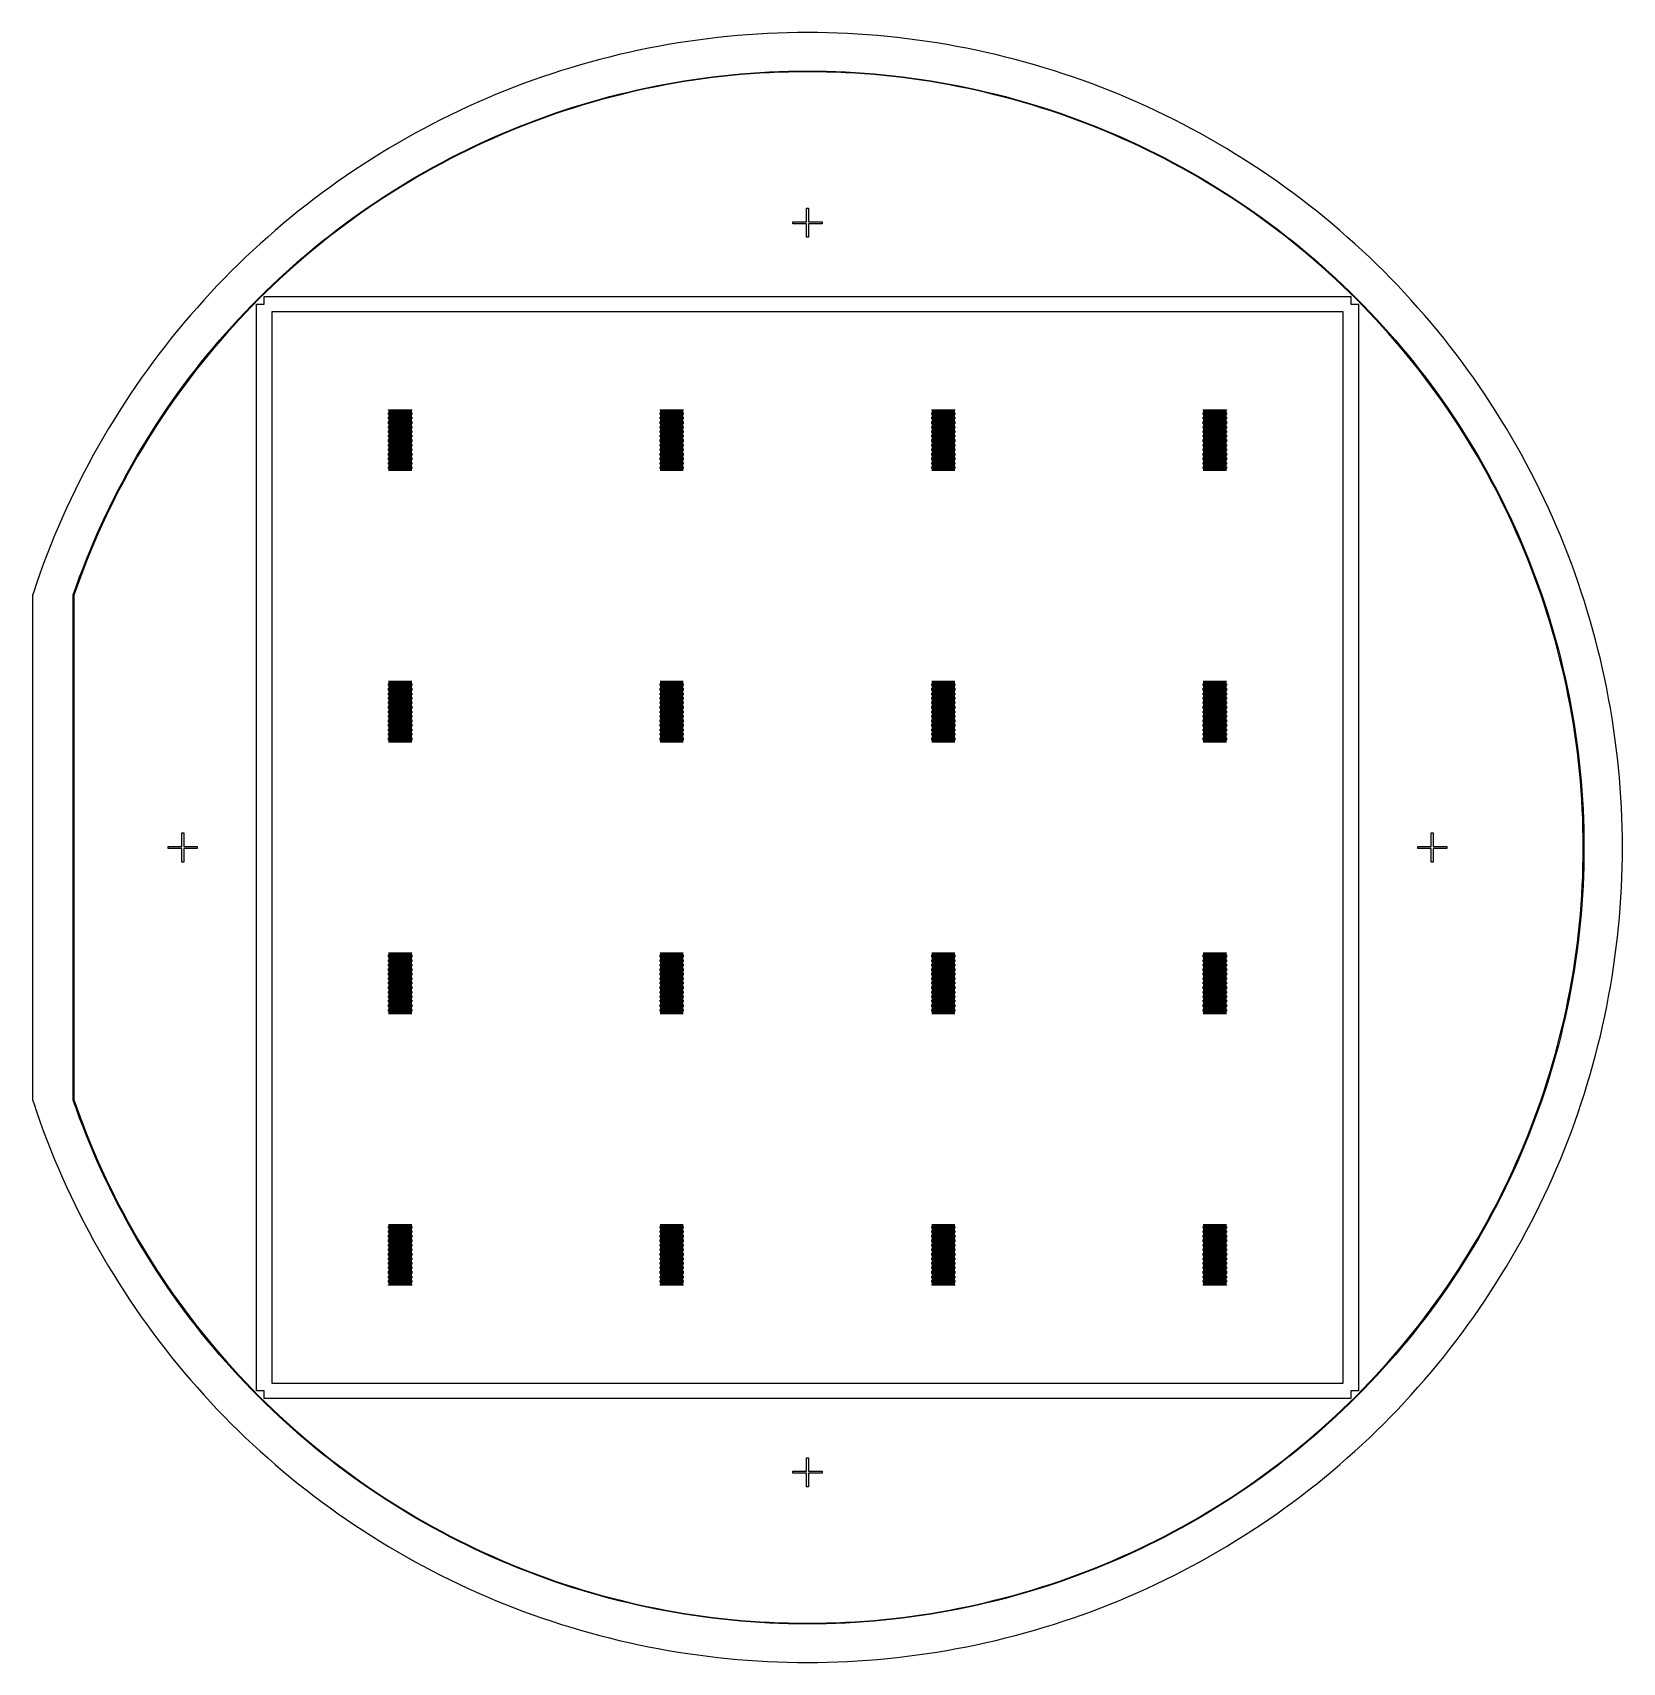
# Model space of a CAD drawing. Extents: x -18 to 85, y -20 to 85.
import ezdxf

# ---------------------------------------------------------------- set-up
doc = ezdxf.new("R2010")
doc.units = 0

msp = doc.modelspace()

# ---------------------------------------------------------------- linework, layer by layer
for p, q in [((23.91, 84.0833), (23.2745, 83.9771)), ((24.5467, 84.1818), (23.91, 84.0833)), ((25.1845, 84.2724), (24.5467, 84.1818)), ((25.8234, 84.3552), (25.1845, 84.2724)), ((26.4633, 84.4301), (25.8234, 84.3552)), ((27.1041, 84.4972), (26.4633, 84.4301)), ((27.7457, 84.5564), (27.1041, 84.4972)), ((28.3879, 84.6077), (27.7457, 84.5564)), ((29.0307, 84.6512), (28.3879, 84.6077)), ((29.674, 84.6868), (29.0307, 84.6512)), ((30.3176, 84.7144), (29.674, 84.6868)), ((30.9616, 84.7342), (30.3176, 84.7144)), ((31.6058, 84.746), (30.9616, 84.7342)), ((32.25, 84.75), (31.6058, 84.746)), ((32.8942, 84.746), (32.25, 84.75)), ((33.5384, 84.7342), (32.8942, 84.746)), ((34.1824, 84.7144), (33.5384, 84.7342)), ((34.826, 84.6868), (34.1824, 84.7144)), ((35.4693, 84.6512), (34.826, 84.6868)), ((36.1121, 84.6077), (35.4693, 84.6512)), ((36.7543, 84.5564), (36.1121, 84.6077)), ((37.3959, 84.4972), (36.7543, 84.5564)), ((38.0367, 84.4301), (37.3959, 84.4972)), ((38.6766, 84.3552), (38.0367, 84.4301)), ((39.3155, 84.2724), (38.6766, 84.3552)), ((39.9533, 84.1818), (39.3155, 84.2724)), ((40.59, 84.0833), (39.9533, 84.1818)), ((41.2255, 83.9771), (40.59, 84.0833)), ((18.8696, 83.0163), (18.2476, 82.8482)), ((19.4935, 83.1766), (18.8696, 83.0163)), ((20.1195, 83.3293), (19.4935, 83.1766)), ((20.7472, 83.4743), (20.1195, 83.3293)), ((21.3767, 83.6117), (20.7472, 83.4743)), ((22.0078, 83.7412), (21.3767, 83.6117)), ((22.6404, 83.863), (22.0078, 83.7412)), ((23.2745, 83.9771), (22.6404, 83.863)), ((41.8596, 83.863), (41.2255, 83.9771)), ((42.4922, 83.7412), (41.8596, 83.863)), ((43.1233, 83.6117), (42.4922, 83.7412)), ((43.7528, 83.4743), (43.1233, 83.6117)), ((44.3805, 83.3293), (43.7528, 83.4743)), ((45.0065, 83.1766), (44.3805, 83.3293)), ((45.6304, 83.0163), (45.0065, 83.1766)), ((46.2524, 82.8482), (45.6304, 83.0163)), ((15.7817, 82.1002), (15.1712, 81.8944)), ((16.3947, 82.2986), (15.7817, 82.1002)), ((17.0101, 82.4894), (16.3947, 82.2986)), ((17.6277, 82.6726), (17.0101, 82.4894)), ((18.2476, 82.8482), (17.6277, 82.6726)), ((26.1264, 81.8988), (26.7361, 81.9702)), ((26.7417, 81.9205), (26.1325, 81.8492)), ((26.7361, 81.9702), (27.3467, 82.0341)), ((27.3516, 81.9843), (26.7417, 81.9205)), ((27.3467, 82.0341), (27.958, 82.0905)), ((27.9623, 82.0407), (27.3516, 81.9843)), ((27.958, 82.0905), (28.5699, 82.1395)), ((28.5736, 82.0896), (27.9623, 82.0407)), ((28.5699, 82.1395), (29.1824, 82.1808)), ((29.1855, 82.131), (28.5736, 82.0896)), ((29.1824, 82.1808), (29.7954, 82.2147)), ((29.7979, 82.1648), (29.1855, 82.131)), ((29.7954, 82.2147), (30.4087, 82.2411)), ((30.4106, 82.1911), (29.7979, 82.1648)), ((30.4087, 82.2411), (31.0223, 82.2599)), ((31.0236, 82.2099), (30.4106, 82.1911)), ((31.0223, 82.2599), (31.6361, 82.2712)), ((31.6367, 82.2212), (31.0236, 82.2099)), ((31.6361, 82.2712), (32.25, 82.275)), ((32.25, 82.225), (31.6367, 82.2212)), ((32.25, 82.275), (32.8639, 82.2712)), ((32.8633, 82.2212), (32.25, 82.225)), ((33.4764, 82.2099), (32.8633, 82.2212)), ((32.8639, 82.2712), (33.4777, 82.2599)), ((34.0894, 82.1911), (33.4764, 82.2099)), ((33.4777, 82.2599), (34.0913, 82.2411)), ((34.7021, 82.1648), (34.0894, 82.1911)), ((34.0913, 82.2411), (34.7046, 82.2147)), ((35.3145, 82.131), (34.7021, 82.1648)), ((34.7046, 82.2147), (35.3176, 82.1808)), ((35.9264, 82.0896), (35.3145, 82.131)), ((35.3176, 82.1808), (35.9301, 82.1395)), ((36.5377, 82.0407), (35.9264, 82.0896)), ((35.9301, 82.1395), (36.542, 82.0905)), ((37.1484, 81.9843), (36.5377, 82.0407)), ((36.542, 82.0905), (37.1533, 82.0341)), ((37.7583, 81.9205), (37.1484, 81.9843)), ((37.1533, 82.0341), (37.7639, 81.9702)), ((38.3675, 81.8492), (37.7583, 81.9205)), ((37.7639, 81.9702), (38.3736, 81.8988)), ((46.8723, 82.6726), (46.2524, 82.8482)), ((47.4899, 82.4894), (46.8723, 82.6726)), ((48.1053, 82.2986), (47.4899, 82.4894)), ((48.7183, 82.1002), (48.1053, 82.2986)), ((49.3288, 81.8944), (48.7183, 82.1002)), ((12.7559, 80.9966), (12.1591, 80.7537)), ((13.3555, 81.2321), (12.7559, 80.9966)), ((13.958, 81.4603), (13.3555, 81.2321)), ((14.5633, 81.6811), (13.958, 81.4603)), ((15.1712, 81.8944), (14.5633, 81.6811)), ((20.0949, 80.7758), (20.6913, 80.9213)), ((20.7029, 80.8727), (20.1071, 80.7273)), ((20.6913, 80.9213), (21.2895, 81.0595)), ((21.3004, 81.0107), (20.7029, 80.8727)), ((21.2895, 81.0595), (21.8893, 81.1903)), ((21.8996, 81.1414), (21.3004, 81.0107)), ((21.8893, 81.1903), (22.4906, 81.3138)), ((22.5004, 81.2647), (21.8996, 81.1414)), ((22.4906, 81.3138), (23.0934, 81.4298)), ((23.1026, 81.3807), (22.5004, 81.2647)), ((23.0934, 81.4298), (23.6976, 81.5385)), ((23.7062, 81.4892), (23.1026, 81.3807)), ((23.6976, 81.5385), (24.3031, 81.6398)), ((24.3111, 81.5904), (23.7062, 81.4892)), ((24.3031, 81.6398), (24.9098, 81.7336)), ((24.9171, 81.6841), (24.3111, 81.5904)), ((24.9098, 81.7336), (25.5176, 81.8199)), ((25.5243, 81.7704), (24.9171, 81.6841)), ((25.5176, 81.8199), (26.1264, 81.8988)), ((26.1325, 81.8492), (25.5243, 81.7704)), ((38.9757, 81.7704), (38.3675, 81.8492)), ((38.3736, 81.8988), (38.9824, 81.8199)), ((39.5829, 81.6841), (38.9757, 81.7704)), ((38.9824, 81.8199), (39.5902, 81.7336)), ((40.1889, 81.5904), (39.5829, 81.6841)), ((39.5902, 81.7336), (40.1969, 81.6398)), ((40.7938, 81.4892), (40.1889, 81.5904)), ((40.1969, 81.6398), (40.8024, 81.5385)), ((41.3974, 81.3807), (40.7938, 81.4892)), ((40.8024, 81.5385), (41.4066, 81.4298)), ((41.9996, 81.2647), (41.3974, 81.3807)), ((41.4066, 81.4298), (42.0094, 81.3138)), ((42.6004, 81.1414), (41.9996, 81.2647)), ((42.0094, 81.3138), (42.6107, 81.1903)), ((43.1996, 81.0107), (42.6004, 81.1414)), ((42.6107, 81.1903), (43.2105, 81.0595)), ((43.7971, 80.8727), (43.1996, 81.0107)), ((43.2105, 81.0595), (43.8087, 80.9213)), ((44.3929, 80.7273), (43.7971, 80.8727)), ((43.8087, 80.9213), (44.4051, 80.7758)), ((49.9367, 81.6811), (49.3288, 81.8944)), ((50.542, 81.4603), (49.9367, 81.6811)), ((51.1445, 81.2321), (50.542, 81.4603)), ((51.7441, 80.9966), (51.1445, 81.2321)), ((52.3409, 80.7537), (51.7441, 80.9966)), ((10.3875, 79.9813), (9.80336, 79.7094)), ((10.9748, 80.246), (10.3875, 79.9813)), ((11.5654, 80.5035), (10.9748, 80.246)), ((12.1591, 80.7537), (11.5654, 80.5035)), ((16.5581, 79.7501), (17.1422, 79.9391)), ((17.1573, 79.8915), (16.5738, 79.7027)), ((17.1422, 79.9391), (17.7285, 80.1209)), ((17.743, 80.0731), (17.1573, 79.8915)), ((17.7285, 80.1209), (18.3171, 80.2955)), ((18.331, 80.2475), (17.743, 80.0731)), ((18.3171, 80.2955), (18.9077, 80.4629)), ((18.921, 80.4147), (18.331, 80.2475)), ((18.9077, 80.4629), (19.5004, 80.623)), ((19.5131, 80.5746), (18.921, 80.4147)), ((19.5004, 80.623), (20.0949, 80.7758)), ((20.1071, 80.7273), (19.5131, 80.5746)), ((44.9869, 80.5746), (44.3929, 80.7273)), ((44.4051, 80.7758), (44.9996, 80.623)), ((45.579, 80.4147), (44.9869, 80.5746)), ((44.9996, 80.623), (45.5923, 80.4629)), ((46.169, 80.2475), (45.579, 80.4147)), ((45.5923, 80.4629), (46.1829, 80.2955)), ((46.757, 80.0731), (46.169, 80.2475)), ((46.1829, 80.2955), (46.7715, 80.1209)), ((47.3427, 79.8915), (46.757, 80.0731)), ((46.7715, 80.1209), (47.3578, 79.9391)), ((47.9262, 79.7027), (47.3427, 79.8915)), ((47.3578, 79.9391), (47.9419, 79.7501)), ((52.9346, 80.5035), (52.3409, 80.7537)), ((53.5252, 80.246), (52.9346, 80.5035)), ((54.1125, 79.9813), (53.5252, 80.246)), ((54.6966, 79.7094), (54.1125, 79.9813)), ((8.07173, 78.8511), (7.50168, 78.5509)), ((8.64542, 79.1443), (8.07173, 78.8511)), ((9.22266, 79.4304), (8.64542, 79.1443)), ((9.80336, 79.7094), (9.22266, 79.4304)), ((13.6749, 78.6985), (14.2463, 78.923)), ((14.2643, 78.8763), (13.6934, 78.6521)), ((14.2463, 78.923), (14.8204, 79.1404)), ((14.8378, 79.0935), (14.2643, 78.8763)), ((14.8204, 79.1404), (15.3971, 79.3507)), ((15.4139, 79.3037), (14.8378, 79.0935)), ((15.3971, 79.3507), (15.9764, 79.554)), ((15.9926, 79.5067), (15.4139, 79.3037)), ((15.9764, 79.554), (16.5581, 79.7501)), ((16.5738, 79.7027), (15.9926, 79.5067)), ((48.5074, 79.5067), (47.9262, 79.7027)), ((47.9419, 79.7501), (48.5236, 79.554)), ((49.0861, 79.3037), (48.5074, 79.5067)), ((48.5236, 79.554), (49.1029, 79.3507)), ((49.6622, 79.0935), (49.0861, 79.3037)), ((49.1029, 79.3507), (49.6796, 79.1404)), ((50.2357, 78.8763), (49.6622, 79.0935)), ((49.6796, 79.1404), (50.2537, 78.923)), ((50.8066, 78.6521), (50.2357, 78.8763)), ((50.2537, 78.923), (50.8251, 78.6985)), ((55.2773, 79.4304), (54.6966, 79.7094)), ((55.8546, 79.1443), (55.2773, 79.4304)), ((56.4283, 78.8511), (55.8546, 79.1443)), ((56.9983, 78.5509), (56.4283, 78.8511)), ((6.37285, 77.9296), (5.81424, 77.6086)), ((6.93536, 78.2437), (6.37285, 77.9296)), ((7.50168, 78.5509), (6.93536, 78.2437)), ((10.8616, 77.4721), (11.4181, 77.7311)), ((11.4181, 77.7311), (11.9778, 77.9833)), ((11.9981, 77.9376), (11.4389, 77.6857)), ((11.9778, 77.9833), (12.5406, 78.2287)), ((12.5603, 78.1827), (11.9981, 77.9376)), ((12.5406, 78.2287), (13.1063, 78.4671)), ((13.1254, 78.4209), (12.5603, 78.1827)), ((13.1063, 78.4671), (13.6749, 78.6985)), ((13.6934, 78.6521), (13.1254, 78.4209)), ((51.3746, 78.4209), (50.8066, 78.6521)), ((50.8251, 78.6985), (51.3937, 78.4671)), ((51.9397, 78.1827), (51.3746, 78.4209)), ((51.3937, 78.4671), (51.9594, 78.2287)), ((52.5019, 77.9376), (51.9397, 78.1827)), ((51.9594, 78.2287), (52.5222, 77.9833)), ((53.0611, 77.6857), (52.5019, 77.9376)), ((52.5222, 77.9833), (53.0819, 77.7311)), ((53.0819, 77.7311), (53.6384, 77.4721)), ((57.5646, 78.2437), (56.9983, 78.5509)), ((58.1272, 77.9296), (57.5646, 78.2437)), ((58.6858, 77.6086), (58.1272, 77.9296)), ((4.70905, 76.9461), (4.16263, 76.6048)), ((5.25961, 77.2807), (4.70905, 76.9461)), ((5.81424, 77.6086), (5.25961, 77.2807)), ((8.66838, 76.3681), (9.21156, 76.6542)), ((9.21156, 76.6542), (9.75819, 76.9335)), ((9.78069, 76.8889), (9.23459, 76.6098)), ((9.75819, 76.9335), (10.3082, 77.2062)), ((10.3302, 77.1613), (9.78069, 76.8889)), ((10.3082, 77.2062), (10.8616, 77.4721)), ((10.8829, 77.4269), (10.3302, 77.1613)), ((11.4389, 77.6857), (10.8829, 77.4269)), ((53.6171, 77.4269), (53.0611, 77.6857)), ((54.1698, 77.1613), (53.6171, 77.4269)), ((53.6384, 77.4721), (54.1918, 77.2062)), ((54.7193, 76.8889), (54.1698, 77.1613)), ((54.1918, 77.2062), (54.7418, 76.9335)), ((55.2654, 76.6098), (54.7193, 76.8889)), ((54.7418, 76.9335), (55.2884, 76.6542)), ((55.2884, 76.6542), (55.8316, 76.3681)), ((59.2404, 77.2807), (58.6858, 77.6086)), ((59.791, 76.9461), (59.2404, 77.2807)), ((60.3374, 76.6048), (59.791, 76.9461)), ((3.08257, 75.9021), (2.54909, 75.5409)), ((3.62044, 76.2568), (3.08257, 75.9021)), ((4.16263, 76.6048), (3.62044, 76.2568)), ((7.0605, 75.4702), (7.59277, 75.7761)), ((7.61742, 75.7326), (7.08568, 75.427)), ((7.59277, 75.7761), (8.12877, 76.0754)), ((8.15288, 76.0316), (7.61742, 75.7326)), ((8.12877, 76.0754), (8.66838, 76.3681)), ((8.69196, 76.324), (8.15288, 76.0316)), ((9.23459, 76.6098), (8.69196, 76.324)), ((55.808, 76.324), (55.2654, 76.6098)), ((56.3471, 76.0316), (55.808, 76.324)), ((55.8316, 76.3681), (56.3712, 76.0754)), ((56.8826, 75.7326), (56.3471, 76.0316)), ((56.3712, 76.0754), (56.9072, 75.7761)), ((57.4143, 75.427), (56.8826, 75.7326)), ((56.9072, 75.7761), (57.4395, 75.4702)), ((60.8796, 76.2568), (60.3374, 76.6048)), ((61.4174, 75.9021), (60.8796, 76.2568)), ((61.9509, 75.5409), (61.4174, 75.9021)), ((1.49562, 74.799), (0.9758, 74.4184)), ((2.02008, 75.1732), (1.49562, 74.799)), ((2.54909, 75.5409), (2.02008, 75.1732)), ((5.48676, 74.5138), (6.0074, 74.839)), ((6.03363, 74.7965), (5.5135, 74.4716)), ((6.0074, 74.839), (6.53201, 75.1579)), ((6.55772, 75.115), (6.03363, 74.7965)), ((6.53201, 75.1579), (7.0605, 75.4702)), ((7.08568, 75.427), (6.55772, 75.115)), ((57.9423, 75.115), (57.4143, 75.427)), ((57.4395, 75.4702), (57.968, 75.1579)), ((58.4664, 74.7965), (57.9423, 75.115)), ((57.968, 75.1579), (58.4926, 74.839)), ((58.9865, 74.4716), (58.4664, 74.7965)), ((58.4926, 74.839), (59.0132, 74.5138)), ((62.4799, 75.1732), (61.9509, 75.5409)), ((63.0044, 74.799), (62.4799, 75.1732)), ((63.5242, 74.4184), (63.0044, 74.799)), ((-0.04965, 73.6382), (-0.55512, 73.2387)), ((0.46068, 74.0314), (-0.04965, 73.6382)), ((0.9758, 74.4184), (0.46068, 74.0314)), ((3.44521, 73.1497), (3.94928, 73.5001)), ((3.94928, 73.5001), (4.45761, 73.8443)), ((4.48538, 73.8027), (3.97755, 73.4588)), ((4.45761, 73.8443), (4.97012, 74.1822)), ((4.99739, 74.1403), (4.48538, 73.8027)), ((4.97012, 74.1822), (5.48676, 74.5138)), ((5.5135, 74.4716), (4.99739, 74.1403)), ((59.5026, 74.1403), (58.9865, 74.4716)), ((59.0132, 74.5138), (59.5299, 74.1822)), ((60.0146, 73.8027), (59.5026, 74.1403)), ((59.5299, 74.1822), (60.0424, 73.8443)), ((60.5224, 73.4588), (60.0146, 73.8027)), ((60.0424, 73.8443), (60.5507, 73.5001)), ((60.5507, 73.5001), (61.0548, 73.1497)), ((64.0393, 74.0314), (63.5242, 74.4184)), ((64.5497, 73.6382), (64.0393, 74.0314)), ((65.0551, 73.2387), (64.5497, 73.6382)), ((-1.05565, 72.833), (-1.55115, 72.4213)), ((-0.55512, 73.2387), (-1.05565, 72.833)), ((2.45015, 72.4305), (2.94547, 72.7931)), ((2.97476, 72.7526), (2.47993, 72.3903)), ((2.94547, 72.7931), (3.44521, 73.1497)), ((3.474, 73.1088), (2.97476, 72.7526)), ((3.97755, 73.4588), (3.474, 73.1088)), ((31.3125, 72.4375), (31.3125, 72.5625)), ((31.3125, 72.5625), (32.1875, 72.5625)), ((32.1875, 72.5625), (32.1875, 73.4375)), ((32.1875, 73.4375), (32.3125, 73.4375)), ((32.3125, 73.4375), (32.3125, 72.5625)), ((32.3125, 72.5625), (33.1875, 72.5625)), ((33.1875, 72.5625), (33.1875, 72.4375)), ((61.026, 73.1088), (60.5224, 73.4588)), ((61.5252, 72.7526), (61.026, 73.1088)), ((61.0548, 73.1497), (61.5545, 72.7931)), ((62.0201, 72.3903), (61.5252, 72.7526)), ((61.5545, 72.7931), (62.0499, 72.4305)), ((65.5556, 72.833), (65.0551, 73.2387)), ((66.0511, 72.4213), (65.5556, 72.833)), ((-2.52682, 71.5797), (-3.00684, 71.1499)), ((-2.04156, 72.0035), (-2.52682, 71.5797)), ((-1.55115, 72.4213), (-2.04156, 72.0035)), ((0.99141, 71.3064), (1.47305, 71.687)), ((1.50381, 71.6476), (1.02266, 71.2673)), ((1.47305, 71.687), (1.95932, 72.0617)), ((1.98959, 72.0219), (1.50381, 71.6476)), ((1.95932, 72.0617), (2.45015, 72.4305)), ((2.47993, 72.3903), (1.98959, 72.0219)), ((32.1875, 72.4375), (31.3125, 72.4375)), ((32.1875, 71.5625), (32.1875, 72.4375)), ((32.3125, 71.5625), (32.1875, 71.5625)), ((33.1875, 72.4375), (32.3125, 72.4375)), ((32.3125, 72.4375), (32.3125, 71.5625)), ((62.5104, 72.0219), (62.0201, 72.3903)), ((62.0499, 72.4305), (62.5407, 72.0617)), ((62.9962, 71.6476), (62.5104, 72.0219)), ((62.5407, 72.0617), (63.0269, 71.687)), ((63.4773, 71.2673), (62.9962, 71.6476)), ((63.0269, 71.687), (63.5086, 71.3064)), ((66.5416, 72.0035), (66.0511, 72.4213)), ((67.0268, 71.5797), (66.5416, 72.0035)), ((67.5068, 71.1499), (67.0268, 71.5797)), ((-3.48155, 70.7143), (-3.95087, 70.273)), ((-3.00684, 71.1499), (-3.48155, 70.7143)), ((-0.42497, 70.1294), (0.04233, 70.5275)), ((0.07452, 70.4892), (-0.3923, 70.0915)), ((0.04233, 70.5275), (0.51448, 70.9198)), ((0.5462, 70.8812), (0.07452, 70.4892)), ((0.51448, 70.9198), (0.99141, 71.3064)), ((1.02266, 71.2673), (0.5462, 70.8812)), ((63.9538, 70.8812), (63.4773, 71.2673)), ((63.5086, 71.3064), (63.9855, 70.9198)), ((64.4255, 70.4892), (63.9538, 70.8812)), ((63.9855, 70.9198), (64.4577, 70.5275)), ((64.8923, 70.0915), (64.4255, 70.4892)), ((64.4577, 70.5275), (64.925, 70.1294)), ((67.9816, 70.7143), (67.5068, 71.1499)), ((68.4509, 70.273), (67.9816, 70.7143)), ((-4.87311, 69.3731), (-5.32587, 68.9147)), ((-4.41475, 69.8259), (-4.87311, 69.3731)), ((-3.95087, 70.273), (-4.41475, 69.8259)), ((-1.79706, 68.901), (-1.34473, 69.3161)), ((-1.34473, 69.3161), (-0.88734, 69.7255)), ((-0.85422, 69.6881), (-1.31116, 69.279)), ((-0.88734, 69.7255), (-0.42497, 70.1294)), ((-0.3923, 70.0915), (-0.85422, 69.6881)), ((65.3542, 69.6881), (64.8923, 70.0915)), ((64.925, 70.1294), (65.3873, 69.7255)), ((65.8112, 69.279), (65.3542, 69.6881)), ((65.3873, 69.7255), (65.8447, 69.3161)), ((65.8447, 69.3161), (66.2971, 68.901)), ((68.9147, 69.8259), (68.4509, 70.273)), ((69.3731, 69.3731), (68.9147, 69.8259)), ((69.8259, 68.9147), (69.3731, 69.3731)), ((-5.77296, 68.4509), (-6.21434, 67.9816)), ((-5.32587, 68.9147), (-5.77296, 68.4509)), ((-2.68626, 68.0544), (-2.24426, 68.4805)), ((-2.20978, 68.4442), (-2.65135, 68.0186)), ((-2.24426, 68.4805), (-1.79706, 68.901)), ((-1.76303, 68.8644), (-2.20978, 68.4442)), ((-1.31116, 69.279), (-1.76303, 68.8644)), ((66.263, 68.8644), (65.8112, 69.279)), ((66.7098, 68.4442), (66.263, 68.8644)), ((66.2971, 68.901), (66.7443, 68.4805)), ((67.1514, 68.0186), (66.7098, 68.4442)), ((66.7443, 68.4805), (67.1863, 68.0544)), ((70.273, 68.4509), (69.8259, 68.9147)), ((70.7143, 67.9816), (70.273, 68.4509)), ((-6.64993, 67.5068), (-7.07965, 67.0268)), ((-6.21434, 67.9816), (-6.64993, 67.5068)), ((-3.55443, 67.1863), (-3.12302, 67.623)), ((-3.08766, 67.5877), (-3.51865, 67.1514)), ((-3.25, -2.75), (-3.25, 67.25)), ((-3.25, 67.25), (-2.75, 67.25)), ((-3.12302, 67.623), (-2.68626, 68.0544)), ((-2.65135, 68.0186), (-3.08766, 67.5877)), ((-2.75, 67.25), (-2.75, 67.75)), ((-2.75, 67.75), (67.25, 67.75)), ((67.5877, 67.5877), (67.1514, 68.0186)), ((67.1863, 68.0544), (67.623, 67.623)), ((67.25, 67.75), (67.25, 67.25)), ((67.25, 67.25), (67.75, 67.25)), ((68.0186, 67.1514), (67.5877, 67.5877)), ((67.623, 67.623), (68.0544, 67.1863)), ((67.75, 67.25), (67.75, -2.75)), ((71.1499, 67.5068), (70.7143, 67.9816)), ((71.5797, 67.0268), (71.1499, 67.5068)), ((-7.50346, 66.5416), (-7.92128, 66.0511)), ((-7.07965, 67.0268), (-7.50346, 66.5416)), ((-4.81607, 65.8447), (-4.40103, 66.2971)), ((-4.3644, 66.263), (-4.77902, 65.8112)), ((-4.40103, 66.2971), (-3.98045, 66.7443)), ((-3.94424, 66.7098), (-4.3644, 66.263)), ((-3.98045, 66.7443), (-3.55443, 67.1863)), ((-3.51865, 67.1514), (-3.94424, 66.7098)), ((66.75, 66.75), (-2.25, 66.75)), ((-2.25, 66.75), (-2.25, -2.25)), ((66.75, -2.25), (66.75, 66.75)), ((68.4442, 66.7098), (68.0186, 67.1514)), ((68.0544, 67.1863), (68.4805, 66.7443)), ((68.8644, 66.263), (68.4442, 66.7098)), ((68.4805, 66.7443), (68.901, 66.2971)), ((69.279, 65.8112), (68.8644, 66.263)), ((68.901, 66.2971), (69.3161, 65.8447)), ((72.0035, 66.5416), (71.5797, 67.0268)), ((72.4213, 66.0511), (72.0035, 66.5416)), ((-8.33304, 65.5556), (-8.73869, 65.0551)), ((-7.92128, 66.0511), (-8.33304, 65.5556)), ((-5.62936, 64.925), (-5.22554, 65.3873)), ((-5.18808, 65.3542), (-5.59151, 64.8923)), ((-5.22554, 65.3873), (-4.81607, 65.8447)), ((-4.77902, 65.8112), (-5.18808, 65.3542)), ((69.6881, 65.3542), (69.279, 65.8112)), ((69.3161, 65.8447), (69.7255, 65.3873)), ((70.0915, 64.8923), (69.6881, 65.3542)), ((69.7255, 65.3873), (70.1294, 64.925)), ((72.833, 65.5556), (72.4213, 66.0511)), ((73.2387, 65.0551), (72.833, 65.5556)), ((-9.13818, 64.5497), (-9.53143, 64.0393)), ((-8.73869, 65.0551), (-9.13818, 64.5497)), ((-6.41985, 63.9855), (-6.02748, 64.4577)), ((-5.98923, 64.4255), (-6.3812, 63.9538)), ((-6.02748, 64.4577), (-5.62936, 64.925)), ((-5.59151, 64.8923), (-5.98923, 64.4255)), ((70.4892, 64.4255), (70.0915, 64.8923)), ((70.1294, 64.925), (70.5275, 64.4577)), ((70.8812, 63.9538), (70.4892, 64.4255)), ((70.5275, 64.4577), (70.9198, 63.9855)), ((73.6382, 64.5497), (73.2387, 65.0551)), ((74.0314, 64.0393), (73.6382, 64.5497)), ((-10.299, 63.0044), (-10.6732, 62.4799)), ((-9.9184, 63.5242), (-10.299, 63.0044)), ((-9.53143, 64.0393), (-9.9184, 63.5242)), ((-7.56174, 62.5407), (-7.18703, 63.0269)), ((-7.18703, 63.0269), (-6.80638, 63.5086)), ((-6.76733, 63.4773), (-7.14761, 62.9962)), ((-6.80638, 63.5086), (-6.41985, 63.9855)), ((-6.3812, 63.9538), (-6.76733, 63.4773)), ((71.2673, 63.4773), (70.8812, 63.9538)), ((70.9198, 63.9855), (71.3064, 63.5086)), ((71.6476, 62.9962), (71.2673, 63.4773)), ((71.3064, 63.5086), (71.687, 63.0269)), ((71.687, 63.0269), (72.0617, 62.5407)), ((74.4184, 63.5242), (74.0314, 64.0393)), ((74.799, 63.0044), (74.4184, 63.5242)), ((75.1732, 62.4799), (74.799, 63.0044)), ((-11.0409, 61.9509), (-11.4021, 61.4174)), ((-10.6732, 62.4799), (-11.0409, 61.9509)), ((-8.29312, 61.5545), (-7.93045, 62.0499)), ((-7.89029, 62.0201), (-8.25259, 61.5252)), ((-7.93045, 62.0499), (-7.56174, 62.5407)), ((-7.52194, 62.5104), (-7.89029, 62.0201)), ((-7.14761, 62.9962), (-7.52194, 62.5104)), ((72.0219, 62.5104), (71.6476, 62.9962)), ((72.3903, 62.0201), (72.0219, 62.5104)), ((72.0617, 62.5407), (72.4305, 62.0499)), ((72.7526, 61.5252), (72.3903, 62.0201)), ((72.4305, 62.0499), (72.7931, 61.5545)), ((75.5409, 61.9509), (75.1732, 62.4799)), ((75.9021, 61.4174), (75.5409, 61.9509)), ((-11.4021, 61.4174), (-11.7568, 60.8796)), ((-9.00008, 60.5507), (-8.64967, 61.0548)), ((-8.6088, 61.026), (-8.95885, 60.5224)), ((-8.64967, 61.0548), (-8.29312, 61.5545)), ((-8.25259, 61.5252), (-8.6088, 61.026)), ((73.1088, 61.026), (72.7526, 61.5252)), ((72.7931, 61.5545), (73.1497, 61.0548)), ((73.4588, 60.5224), (73.1088, 61.026)), ((73.1497, 61.0548), (73.5001, 60.5507)), ((76.2568, 60.8796), (75.9021, 61.4174)), ((-12.1048, 60.3374), (-12.4461, 59.791)), ((-11.7568, 60.8796), (-12.1048, 60.3374)), ((-9.68219, 59.5299), (-9.34427, 60.0424)), ((-9.30269, 60.0146), (-9.64027, 59.5026)), ((-9.34427, 60.0424), (-9.00008, 60.5507)), ((-8.95885, 60.5224), (-9.30269, 60.0146)), ((5.25, 60.435), (5.25, 60.445)), ((5.25, 60.445), (6.75, 60.445)), ((6.75, 60.435), (5.25, 60.435)), ((5.25, 60.395), (5.25, 60.405)), ((5.25, 60.405), (6.75, 60.405)), ((6.75, 60.395), (5.25, 60.395)), ((5.25, 60.355), (5.25, 60.365)), ((5.25, 60.365), (6.75, 60.365)), ((6.75, 60.355), (5.25, 60.355)), ((5.25, 60.315), (5.25, 60.325)), ((5.25, 60.325), (6.75, 60.325)), ((6.75, 60.315), (5.25, 60.315)), ((5.25, 60.275), (5.25, 60.285)), ((5.25, 60.285), (6.75, 60.285)), ((6.75, 60.275), (5.25, 60.275)), ((5.25, 60.235), (5.25, 60.245)), ((5.25, 60.245), (6.75, 60.245)), ((6.75, 60.235), (5.25, 60.235)), ((5.25, 60.195), (5.25, 60.205)), ((5.25, 60.205), (6.75, 60.205)), ((6.75, 60.195), (5.25, 60.195)), ((5.25, 60.155), (5.25, 60.165)), ((5.25, 60.165), (6.75, 60.165)), ((6.75, 60.155), (5.25, 60.155)), ((5.25, 60.115), (5.25, 60.125)), ((5.25, 60.125), (6.75, 60.125)), ((6.75, 60.115), (5.25, 60.115)), ((5.25, 60.075), (5.25, 60.085)), ((5.25, 60.085), (6.75, 60.085)), ((6.75, 60.075), (5.25, 60.075)), ((5.25, 60.035), (5.25, 60.045)), ((5.25, 60.045), (6.75, 60.045)), ((6.75, 60.035), (5.25, 60.035)), ((5.25, 59.995), (5.25, 60.005)), ((5.25, 60.005), (6.75, 60.005)), ((6.75, 59.995), (5.25, 59.995)), ((5.25, 59.955), (5.25, 59.965)), ((5.25, 59.965), (6.75, 59.965)), ((6.75, 59.955), (5.25, 59.955)), ((5.25, 59.915), (5.25, 59.925)), ((5.25, 59.925), (6.75, 59.925)), ((6.75, 59.915), (5.25, 59.915)), ((5.25, 59.875), (5.25, 59.885)), ((5.25, 59.885), (6.75, 59.885)), ((6.75, 59.875), (5.25, 59.875)), ((6.75, 60.445), (6.75, 60.435)), ((6.75, 60.405), (6.75, 60.395)), ((6.75, 60.365), (6.75, 60.355)), ((6.75, 60.325), (6.75, 60.315)), ((6.75, 60.285), (6.75, 60.275)), ((6.75, 60.245), (6.75, 60.235)), ((6.75, 60.205), (6.75, 60.195)), ((6.75, 60.165), (6.75, 60.155)), ((6.75, 60.125), (6.75, 60.115)), ((6.75, 60.085), (6.75, 60.075)), ((6.75, 60.045), (6.75, 60.035)), ((6.75, 60.005), (6.75, 59.995)), ((6.75, 59.965), (6.75, 59.955)), ((6.75, 59.925), (6.75, 59.915)), ((6.75, 59.885), (6.75, 59.875)), ((22.75, 60.435), (22.75, 60.445)), ((22.75, 60.445), (24.25, 60.445)), ((24.25, 60.435), (22.75, 60.435)), ((22.75, 60.395), (22.75, 60.405)), ((22.75, 60.405), (24.25, 60.405)), ((24.25, 60.395), (22.75, 60.395)), ((22.75, 60.355), (22.75, 60.365)), ((22.75, 60.365), (24.25, 60.365)), ((24.25, 60.355), (22.75, 60.355)), ((22.75, 60.315), (22.75, 60.325)), ((22.75, 60.325), (24.25, 60.325)), ((24.25, 60.315), (22.75, 60.315)), ((22.75, 60.275), (22.75, 60.285)), ((22.75, 60.285), (24.25, 60.285)), ((24.25, 60.275), (22.75, 60.275)), ((22.75, 60.235), (22.75, 60.245)), ((22.75, 60.245), (24.25, 60.245)), ((24.25, 60.235), (22.75, 60.235)), ((22.75, 60.195), (22.75, 60.205)), ((22.75, 60.205), (24.25, 60.205)), ((24.25, 60.195), (22.75, 60.195)), ((22.75, 60.155), (22.75, 60.165)), ((22.75, 60.165), (24.25, 60.165)), ((24.25, 60.155), (22.75, 60.155)), ((22.75, 60.115), (22.75, 60.125)), ((22.75, 60.125), (24.25, 60.125)), ((24.25, 60.115), (22.75, 60.115)), ((22.75, 60.075), (22.75, 60.085)), ((22.75, 60.085), (24.25, 60.085)), ((24.25, 60.075), (22.75, 60.075)), ((22.75, 60.035), (22.75, 60.045)), ((22.75, 60.045), (24.25, 60.045)), ((24.25, 60.035), (22.75, 60.035)), ((22.75, 59.995), (22.75, 60.005)), ((22.75, 60.005), (24.25, 60.005)), ((24.25, 59.995), (22.75, 59.995)), ((22.75, 59.955), (22.75, 59.965)), ((22.75, 59.965), (24.25, 59.965)), ((24.25, 59.955), (22.75, 59.955)), ((22.75, 59.915), (22.75, 59.925)), ((22.75, 59.925), (24.25, 59.925)), ((24.25, 59.915), (22.75, 59.915)), ((22.75, 59.875), (22.75, 59.885)), ((22.75, 59.885), (24.25, 59.885)), ((24.25, 59.875), (22.75, 59.875)), ((24.25, 60.445), (24.25, 60.435)), ((24.25, 60.405), (24.25, 60.395)), ((24.25, 60.365), (24.25, 60.355)), ((24.25, 60.325), (24.25, 60.315)), ((24.25, 60.285), (24.25, 60.275)), ((24.25, 60.245), (24.25, 60.235)), ((24.25, 60.205), (24.25, 60.195)), ((24.25, 60.165), (24.25, 60.155)), ((24.25, 60.125), (24.25, 60.115)), ((24.25, 60.085), (24.25, 60.075)), ((24.25, 60.045), (24.25, 60.035)), ((24.25, 60.005), (24.25, 59.995)), ((24.25, 59.965), (24.25, 59.955)), ((24.25, 59.925), (24.25, 59.915)), ((24.25, 59.885), (24.25, 59.875)), ((40.25, 60.435), (40.25, 60.445)), ((40.25, 60.445), (41.75, 60.445)), ((41.75, 60.435), (40.25, 60.435)), ((40.25, 60.395), (40.25, 60.405)), ((40.25, 60.405), (41.75, 60.405)), ((41.75, 60.395), (40.25, 60.395)), ((40.25, 60.355), (40.25, 60.365)), ((40.25, 60.365), (41.75, 60.365)), ((41.75, 60.355), (40.25, 60.355)), ((40.25, 60.315), (40.25, 60.325)), ((40.25, 60.325), (41.75, 60.325)), ((41.75, 60.315), (40.25, 60.315)), ((40.25, 60.275), (40.25, 60.285)), ((40.25, 60.285), (41.75, 60.285)), ((41.75, 60.275), (40.25, 60.275)), ((40.25, 60.235), (40.25, 60.245)), ((40.25, 60.245), (41.75, 60.245)), ((41.75, 60.235), (40.25, 60.235)), ((40.25, 60.195), (40.25, 60.205)), ((40.25, 60.205), (41.75, 60.205)), ((41.75, 60.195), (40.25, 60.195)), ((40.25, 60.155), (40.25, 60.165)), ((40.25, 60.165), (41.75, 60.165)), ((41.75, 60.155), (40.25, 60.155)), ((40.25, 60.115), (40.25, 60.125)), ((40.25, 60.125), (41.75, 60.125)), ((41.75, 60.115), (40.25, 60.115)), ((40.25, 60.075), (40.25, 60.085)), ((40.25, 60.085), (41.75, 60.085)), ((41.75, 60.075), (40.25, 60.075)), ((40.25, 60.035), (40.25, 60.045)), ((40.25, 60.045), (41.75, 60.045)), ((41.75, 60.035), (40.25, 60.035)), ((40.25, 59.995), (40.25, 60.005)), ((40.25, 60.005), (41.75, 60.005)), ((41.75, 59.995), (40.25, 59.995)), ((40.25, 59.955), (40.25, 59.965)), ((40.25, 59.965), (41.75, 59.965)), ((41.75, 59.955), (40.25, 59.955)), ((40.25, 59.915), (40.25, 59.925)), ((40.25, 59.925), (41.75, 59.925)), ((41.75, 59.915), (40.25, 59.915)), ((40.25, 59.875), (40.25, 59.885)), ((40.25, 59.885), (41.75, 59.885)), ((41.75, 59.875), (40.25, 59.875)), ((41.75, 60.445), (41.75, 60.435)), ((41.75, 60.405), (41.75, 60.395)), ((41.75, 60.365), (41.75, 60.355)), ((41.75, 60.325), (41.75, 60.315)), ((41.75, 60.285), (41.75, 60.275)), ((41.75, 60.245), (41.75, 60.235)), ((41.75, 60.205), (41.75, 60.195)), ((41.75, 60.165), (41.75, 60.155)), ((41.75, 60.125), (41.75, 60.115)), ((41.75, 60.085), (41.75, 60.075)), ((41.75, 60.045), (41.75, 60.035)), ((41.75, 60.005), (41.75, 59.995)), ((41.75, 59.965), (41.75, 59.955)), ((41.75, 59.925), (41.75, 59.915)), ((41.75, 59.885), (41.75, 59.875)), ((57.75, 60.435), (57.75, 60.445)), ((57.75, 60.445), (59.25, 60.445)), ((59.25, 60.435), (57.75, 60.435)), ((57.75, 60.395), (57.75, 60.405)), ((57.75, 60.405), (59.25, 60.405)), ((59.25, 60.395), (57.75, 60.395)), ((57.75, 60.355), (57.75, 60.365)), ((57.75, 60.365), (59.25, 60.365)), ((59.25, 60.355), (57.75, 60.355)), ((57.75, 60.315), (57.75, 60.325)), ((57.75, 60.325), (59.25, 60.325)), ((59.25, 60.315), (57.75, 60.315)), ((57.75, 60.275), (57.75, 60.285)), ((57.75, 60.285), (59.25, 60.285)), ((59.25, 60.275), (57.75, 60.275)), ((57.75, 60.235), (57.75, 60.245)), ((57.75, 60.245), (59.25, 60.245)), ((59.25, 60.235), (57.75, 60.235)), ((57.75, 60.195), (57.75, 60.205)), ((57.75, 60.205), (59.25, 60.205)), ((59.25, 60.195), (57.75, 60.195)), ((57.75, 60.155), (57.75, 60.165)), ((57.75, 60.165), (59.25, 60.165)), ((59.25, 60.155), (57.75, 60.155)), ((57.75, 60.115), (57.75, 60.125)), ((57.75, 60.125), (59.25, 60.125)), ((59.25, 60.115), (57.75, 60.115)), ((57.75, 60.075), (57.75, 60.085)), ((57.75, 60.085), (59.25, 60.085)), ((59.25, 60.075), (57.75, 60.075)), ((57.75, 60.035), (57.75, 60.045)), ((57.75, 60.045), (59.25, 60.045)), ((59.25, 60.035), (57.75, 60.035)), ((57.75, 59.995), (57.75, 60.005)), ((57.75, 60.005), (59.25, 60.005)), ((59.25, 59.995), (57.75, 59.995)), ((57.75, 59.955), (57.75, 59.965)), ((57.75, 59.965), (59.25, 59.965)), ((59.25, 59.955), (57.75, 59.955)), ((57.75, 59.915), (57.75, 59.925)), ((57.75, 59.925), (59.25, 59.925)), ((59.25, 59.915), (57.75, 59.915)), ((57.75, 59.875), (57.75, 59.885)), ((57.75, 59.885), (59.25, 59.885)), ((59.25, 59.875), (57.75, 59.875)), ((59.25, 60.445), (59.25, 60.435)), ((59.25, 60.405), (59.25, 60.395)), ((59.25, 60.365), (59.25, 60.355)), ((59.25, 60.325), (59.25, 60.315)), ((59.25, 60.285), (59.25, 60.275)), ((59.25, 60.245), (59.25, 60.235)), ((59.25, 60.205), (59.25, 60.195)), ((59.25, 60.165), (59.25, 60.155)), ((59.25, 60.125), (59.25, 60.115)), ((59.25, 60.085), (59.25, 60.075)), ((59.25, 60.045), (59.25, 60.035)), ((59.25, 60.005), (59.25, 59.995)), ((59.25, 59.965), (59.25, 59.955)), ((59.25, 59.925), (59.25, 59.915)), ((59.25, 59.885), (59.25, 59.875)), ((73.8027, 60.0146), (73.4588, 60.5224)), ((73.5001, 60.5507), (73.8443, 60.0424)), ((74.1403, 59.5026), (73.8027, 60.0146)), ((73.8443, 60.0424), (74.1822, 59.5299)), ((76.6048, 60.3374), (76.2568, 60.8796)), ((76.9461, 59.791), (76.6048, 60.3374)), ((-12.7807, 59.2404), (-13.1086, 58.6858)), ((-12.4461, 59.791), (-12.7807, 59.2404)), ((-10.339, 58.4926), (-10.0138, 59.0132)), ((-9.97156, 58.9865), (-10.2965, 58.4664)), ((-10.0138, 59.0132), (-9.68219, 59.5299)), ((-9.64027, 59.5026), (-9.97156, 58.9865)), ((5.25, 59.835), (5.25, 59.845)), ((5.25, 59.845), (6.75, 59.845)), ((6.75, 59.835), (5.25, 59.835)), ((5.25, 59.795), (5.25, 59.805)), ((5.25, 59.805), (6.75, 59.805)), ((6.75, 59.795), (5.25, 59.795)), ((5.25, 59.755), (5.25, 59.765)), ((5.25, 59.765), (6.75, 59.765)), ((6.75, 59.755), (5.25, 59.755)), ((5.25, 59.715), (5.25, 59.725)), ((5.25, 59.725), (6.75, 59.725)), ((6.75, 59.715), (5.25, 59.715)), ((5.25, 59.675), (5.25, 59.685)), ((5.25, 59.685), (6.75, 59.685)), ((6.75, 59.675), (5.25, 59.675)), ((5.25, 59.635), (5.25, 59.645)), ((5.25, 59.645), (6.75, 59.645)), ((6.75, 59.635), (5.25, 59.635)), ((5.25, 59.595), (5.25, 59.605)), ((5.25, 59.605), (6.75, 59.605)), ((6.75, 59.595), (5.25, 59.595)), ((5.25, 59.555), (5.25, 59.565)), ((5.25, 59.565), (6.75, 59.565)), ((6.75, 59.555), (5.25, 59.555)), ((5.25, 59.515), (5.25, 59.525)), ((5.25, 59.525), (6.75, 59.525)), ((6.75, 59.515), (5.25, 59.515)), ((5.25, 59.475), (5.25, 59.485)), ((5.25, 59.485), (6.75, 59.485)), ((6.75, 59.475), (5.25, 59.475)), ((5.25, 59.435), (5.25, 59.445)), ((5.25, 59.445), (6.75, 59.445)), ((6.75, 59.435), (5.25, 59.435)), ((5.25, 59.395), (5.25, 59.405)), ((5.25, 59.405), (6.75, 59.405)), ((6.75, 59.395), (5.25, 59.395)), ((5.25, 59.355), (5.25, 59.365)), ((5.25, 59.365), (6.75, 59.365)), ((6.75, 59.355), (5.25, 59.355)), ((5.25, 59.315), (5.25, 59.325)), ((5.25, 59.325), (6.75, 59.325)), ((6.75, 59.315), (5.25, 59.315)), ((5.25, 59.275), (5.25, 59.285)), ((5.25, 59.285), (6.75, 59.285)), ((6.75, 59.275), (5.25, 59.275)), ((5.25, 59.235), (5.25, 59.245)), ((5.25, 59.245), (6.75, 59.245)), ((6.75, 59.235), (5.25, 59.235)), ((5.25, 59.195), (5.25, 59.205)), ((5.25, 59.205), (6.75, 59.205)), ((6.75, 59.195), (5.25, 59.195)), ((5.25, 59.155), (5.25, 59.165)), ((5.25, 59.165), (6.75, 59.165)), ((6.75, 59.155), (5.25, 59.155)), ((5.25, 59.115), (5.25, 59.125)), ((5.25, 59.125), (6.75, 59.125)), ((6.75, 59.115), (5.25, 59.115)), ((5.25, 59.075), (5.25, 59.085)), ((5.25, 59.085), (6.75, 59.085)), ((6.75, 59.075), (5.25, 59.075)), ((5.25, 59.035), (5.25, 59.045)), ((5.25, 59.045), (6.75, 59.045)), ((6.75, 59.035), (5.25, 59.035)), ((5.25, 58.995), (5.25, 59.005)), ((5.25, 59.005), (6.75, 59.005)), ((6.75, 58.995), (5.25, 58.995)), ((5.25, 58.955), (5.25, 58.965)), ((5.25, 58.965), (6.75, 58.965)), ((6.75, 58.955), (5.25, 58.955)), ((5.25, 58.915), (5.25, 58.925)), ((5.25, 58.925), (6.75, 58.925)), ((6.75, 58.915), (5.25, 58.915)), ((5.25, 58.875), (5.25, 58.885)), ((5.25, 58.885), (6.75, 58.885)), ((6.75, 58.875), (5.25, 58.875)), ((5.25, 58.835), (5.25, 58.845)), ((5.25, 58.845), (6.75, 58.845)), ((6.75, 58.835), (5.25, 58.835)), ((5.25, 58.795), (5.25, 58.805)), ((5.25, 58.805), (6.75, 58.805)), ((6.75, 59.845), (6.75, 59.835)), ((6.75, 59.805), (6.75, 59.795)), ((6.75, 59.765), (6.75, 59.755)), ((6.75, 59.725), (6.75, 59.715)), ((6.75, 59.685), (6.75, 59.675)), ((6.75, 59.645), (6.75, 59.635)), ((6.75, 59.605), (6.75, 59.595)), ((6.75, 59.565), (6.75, 59.555)), ((6.75, 59.525), (6.75, 59.515)), ((6.75, 59.485), (6.75, 59.475)), ((6.75, 59.445), (6.75, 59.435)), ((6.75, 59.405), (6.75, 59.395)), ((6.75, 59.365), (6.75, 59.355)), ((6.75, 59.325), (6.75, 59.315)), ((6.75, 59.285), (6.75, 59.275)), ((6.75, 59.245), (6.75, 59.235)), ((6.75, 59.205), (6.75, 59.195)), ((6.75, 59.165), (6.75, 59.155)), ((6.75, 59.125), (6.75, 59.115)), ((6.75, 59.085), (6.75, 59.075)), ((6.75, 59.045), (6.75, 59.035)), ((6.75, 59.005), (6.75, 58.995)), ((6.75, 58.965), (6.75, 58.955)), ((6.75, 58.925), (6.75, 58.915)), ((6.75, 58.885), (6.75, 58.875)), ((6.75, 58.845), (6.75, 58.835)), ((6.75, 58.805), (6.75, 58.795)), ((22.75, 59.835), (22.75, 59.845)), ((22.75, 59.845), (24.25, 59.845)), ((24.25, 59.835), (22.75, 59.835)), ((22.75, 59.795), (22.75, 59.805)), ((22.75, 59.805), (24.25, 59.805)), ((24.25, 59.795), (22.75, 59.795)), ((22.75, 59.755), (22.75, 59.765)), ((22.75, 59.765), (24.25, 59.765)), ((24.25, 59.755), (22.75, 59.755)), ((22.75, 59.715), (22.75, 59.725)), ((22.75, 59.725), (24.25, 59.725)), ((24.25, 59.715), (22.75, 59.715)), ((22.75, 59.675), (22.75, 59.685)), ((22.75, 59.685), (24.25, 59.685)), ((24.25, 59.675), (22.75, 59.675)), ((22.75, 59.635), (22.75, 59.645)), ((22.75, 59.645), (24.25, 59.645)), ((24.25, 59.635), (22.75, 59.635)), ((22.75, 59.595), (22.75, 59.605)), ((22.75, 59.605), (24.25, 59.605)), ((24.25, 59.595), (22.75, 59.595)), ((22.75, 59.555), (22.75, 59.565)), ((22.75, 59.565), (24.25, 59.565)), ((24.25, 59.555), (22.75, 59.555)), ((22.75, 59.515), (22.75, 59.525)), ((22.75, 59.525), (24.25, 59.525)), ((24.25, 59.515), (22.75, 59.515)), ((22.75, 59.475), (22.75, 59.485)), ((22.75, 59.485), (24.25, 59.485)), ((24.25, 59.475), (22.75, 59.475)), ((22.75, 59.435), (22.75, 59.445)), ((22.75, 59.445), (24.25, 59.445)), ((24.25, 59.435), (22.75, 59.435)), ((22.75, 59.395), (22.75, 59.405)), ((22.75, 59.405), (24.25, 59.405)), ((24.25, 59.395), (22.75, 59.395)), ((22.75, 59.355), (22.75, 59.365)), ((22.75, 59.365), (24.25, 59.365)), ((24.25, 59.355), (22.75, 59.355)), ((22.75, 59.315), (22.75, 59.325)), ((22.75, 59.325), (24.25, 59.325)), ((24.25, 59.315), (22.75, 59.315)), ((22.75, 59.275), (22.75, 59.285)), ((22.75, 59.285), (24.25, 59.285)), ((24.25, 59.275), (22.75, 59.275)), ((22.75, 59.235), (22.75, 59.245)), ((22.75, 59.245), (24.25, 59.245)), ((24.25, 59.235), (22.75, 59.235)), ((22.75, 59.195), (22.75, 59.205)), ((22.75, 59.205), (24.25, 59.205)), ((24.25, 59.195), (22.75, 59.195)), ((22.75, 59.155), (22.75, 59.165)), ((22.75, 59.165), (24.25, 59.165)), ((24.25, 59.155), (22.75, 59.155)), ((22.75, 59.115), (22.75, 59.125)), ((22.75, 59.125), (24.25, 59.125)), ((24.25, 59.115), (22.75, 59.115)), ((22.75, 59.075), (22.75, 59.085)), ((22.75, 59.085), (24.25, 59.085)), ((24.25, 59.075), (22.75, 59.075)), ((22.75, 59.035), (22.75, 59.045)), ((22.75, 59.045), (24.25, 59.045)), ((24.25, 59.035), (22.75, 59.035)), ((22.75, 58.995), (22.75, 59.005)), ((22.75, 59.005), (24.25, 59.005)), ((24.25, 58.995), (22.75, 58.995)), ((22.75, 58.955), (22.75, 58.965)), ((22.75, 58.965), (24.25, 58.965)), ((24.25, 58.955), (22.75, 58.955)), ((22.75, 58.915), (22.75, 58.925)), ((22.75, 58.925), (24.25, 58.925)), ((24.25, 58.915), (22.75, 58.915)), ((22.75, 58.875), (22.75, 58.885)), ((22.75, 58.885), (24.25, 58.885)), ((24.25, 58.875), (22.75, 58.875)), ((22.75, 58.835), (22.75, 58.845)), ((22.75, 58.845), (24.25, 58.845)), ((24.25, 58.835), (22.75, 58.835)), ((22.75, 58.795), (22.75, 58.805)), ((22.75, 58.805), (24.25, 58.805)), ((24.25, 59.845), (24.25, 59.835)), ((24.25, 59.805), (24.25, 59.795)), ((24.25, 59.765), (24.25, 59.755)), ((24.25, 59.725), (24.25, 59.715)), ((24.25, 59.685), (24.25, 59.675)), ((24.25, 59.645), (24.25, 59.635)), ((24.25, 59.605), (24.25, 59.595)), ((24.25, 59.565), (24.25, 59.555)), ((24.25, 59.525), (24.25, 59.515)), ((24.25, 59.485), (24.25, 59.475)), ((24.25, 59.445), (24.25, 59.435)), ((24.25, 59.405), (24.25, 59.395)), ((24.25, 59.365), (24.25, 59.355)), ((24.25, 59.325), (24.25, 59.315)), ((24.25, 59.285), (24.25, 59.275)), ((24.25, 59.245), (24.25, 59.235)), ((24.25, 59.205), (24.25, 59.195)), ((24.25, 59.165), (24.25, 59.155)), ((24.25, 59.125), (24.25, 59.115)), ((24.25, 59.085), (24.25, 59.075)), ((24.25, 59.045), (24.25, 59.035)), ((24.25, 59.005), (24.25, 58.995)), ((24.25, 58.965), (24.25, 58.955)), ((24.25, 58.925), (24.25, 58.915)), ((24.25, 58.885), (24.25, 58.875)), ((24.25, 58.845), (24.25, 58.835)), ((24.25, 58.805), (24.25, 58.795)), ((40.25, 59.835), (40.25, 59.845)), ((40.25, 59.845), (41.75, 59.845)), ((41.75, 59.835), (40.25, 59.835)), ((40.25, 59.795), (40.25, 59.805)), ((40.25, 59.805), (41.75, 59.805)), ((41.75, 59.795), (40.25, 59.795)), ((40.25, 59.755), (40.25, 59.765)), ((40.25, 59.765), (41.75, 59.765)), ((41.75, 59.755), (40.25, 59.755)), ((40.25, 59.715), (40.25, 59.725)), ((40.25, 59.725), (41.75, 59.725)), ((41.75, 59.715), (40.25, 59.715)), ((40.25, 59.675), (40.25, 59.685)), ((40.25, 59.685), (41.75, 59.685)), ((41.75, 59.675), (40.25, 59.675)), ((40.25, 59.635), (40.25, 59.645)), ((40.25, 59.645), (41.75, 59.645)), ((41.75, 59.635), (40.25, 59.635)), ((40.25, 59.595), (40.25, 59.605)), ((40.25, 59.605), (41.75, 59.605)), ((41.75, 59.595), (40.25, 59.595)), ((40.25, 59.555), (40.25, 59.565)), ((40.25, 59.565), (41.75, 59.565)), ((41.75, 59.555), (40.25, 59.555)), ((40.25, 59.515), (40.25, 59.525)), ((40.25, 59.525), (41.75, 59.525)), ((41.75, 59.515), (40.25, 59.515)), ((40.25, 59.475), (40.25, 59.485)), ((40.25, 59.485), (41.75, 59.485)), ((41.75, 59.475), (40.25, 59.475)), ((40.25, 59.435), (40.25, 59.445)), ((40.25, 59.445), (41.75, 59.445)), ((41.75, 59.435), (40.25, 59.435)), ((40.25, 59.395), (40.25, 59.405)), ((40.25, 59.405), (41.75, 59.405)), ((41.75, 59.395), (40.25, 59.395)), ((40.25, 59.355), (40.25, 59.365)), ((40.25, 59.365), (41.75, 59.365)), ((41.75, 59.355), (40.25, 59.355)), ((40.25, 59.315), (40.25, 59.325)), ((40.25, 59.325), (41.75, 59.325)), ((41.75, 59.315), (40.25, 59.315)), ((40.25, 59.275), (40.25, 59.285)), ((40.25, 59.285), (41.75, 59.285)), ((41.75, 59.275), (40.25, 59.275)), ((40.25, 59.235), (40.25, 59.245)), ((40.25, 59.245), (41.75, 59.245)), ((41.75, 59.235), (40.25, 59.235)), ((40.25, 59.195), (40.25, 59.205)), ((40.25, 59.205), (41.75, 59.205)), ((41.75, 59.195), (40.25, 59.195)), ((40.25, 59.155), (40.25, 59.165)), ((40.25, 59.165), (41.75, 59.165)), ((41.75, 59.155), (40.25, 59.155)), ((40.25, 59.115), (40.25, 59.125)), ((40.25, 59.125), (41.75, 59.125)), ((41.75, 59.115), (40.25, 59.115)), ((40.25, 59.075), (40.25, 59.085)), ((40.25, 59.085), (41.75, 59.085)), ((41.75, 59.075), (40.25, 59.075)), ((40.25, 59.035), (40.25, 59.045)), ((40.25, 59.045), (41.75, 59.045)), ((41.75, 59.035), (40.25, 59.035)), ((40.25, 58.995), (40.25, 59.005)), ((40.25, 59.005), (41.75, 59.005)), ((41.75, 58.995), (40.25, 58.995)), ((40.25, 58.955), (40.25, 58.965)), ((40.25, 58.965), (41.75, 58.965)), ((41.75, 58.955), (40.25, 58.955)), ((40.25, 58.915), (40.25, 58.925)), ((40.25, 58.925), (41.75, 58.925)), ((41.75, 58.915), (40.25, 58.915)), ((40.25, 58.875), (40.25, 58.885)), ((40.25, 58.885), (41.75, 58.885)), ((41.75, 58.875), (40.25, 58.875)), ((40.25, 58.835), (40.25, 58.845)), ((40.25, 58.845), (41.75, 58.845)), ((41.75, 58.835), (40.25, 58.835)), ((40.25, 58.795), (40.25, 58.805)), ((40.25, 58.805), (41.75, 58.805)), ((41.75, 59.845), (41.75, 59.835)), ((41.75, 59.805), (41.75, 59.795)), ((41.75, 59.765), (41.75, 59.755)), ((41.75, 59.725), (41.75, 59.715)), ((41.75, 59.685), (41.75, 59.675)), ((41.75, 59.645), (41.75, 59.635)), ((41.75, 59.605), (41.75, 59.595)), ((41.75, 59.565), (41.75, 59.555)), ((41.75, 59.525), (41.75, 59.515)), ((41.75, 59.485), (41.75, 59.475)), ((41.75, 59.445), (41.75, 59.435)), ((41.75, 59.405), (41.75, 59.395)), ((41.75, 59.365), (41.75, 59.355)), ((41.75, 59.325), (41.75, 59.315)), ((41.75, 59.285), (41.75, 59.275)), ((41.75, 59.245), (41.75, 59.235)), ((41.75, 59.205), (41.75, 59.195)), ((41.75, 59.165), (41.75, 59.155)), ((41.75, 59.125), (41.75, 59.115)), ((41.75, 59.085), (41.75, 59.075)), ((41.75, 59.045), (41.75, 59.035)), ((41.75, 59.005), (41.75, 58.995)), ((41.75, 58.965), (41.75, 58.955)), ((41.75, 58.925), (41.75, 58.915)), ((41.75, 58.885), (41.75, 58.875)), ((41.75, 58.845), (41.75, 58.835)), ((41.75, 58.805), (41.75, 58.795)), ((57.75, 59.835), (57.75, 59.845)), ((57.75, 59.845), (59.25, 59.845)), ((59.25, 59.835), (57.75, 59.835)), ((57.75, 59.795), (57.75, 59.805)), ((57.75, 59.805), (59.25, 59.805)), ((59.25, 59.795), (57.75, 59.795)), ((57.75, 59.755), (57.75, 59.765)), ((57.75, 59.765), (59.25, 59.765)), ((59.25, 59.755), (57.75, 59.755)), ((57.75, 59.715), (57.75, 59.725)), ((57.75, 59.725), (59.25, 59.725)), ((59.25, 59.715), (57.75, 59.715)), ((57.75, 59.675), (57.75, 59.685)), ((57.75, 59.685), (59.25, 59.685)), ((59.25, 59.675), (57.75, 59.675)), ((57.75, 59.635), (57.75, 59.645)), ((57.75, 59.645), (59.25, 59.645)), ((59.25, 59.635), (57.75, 59.635)), ((57.75, 59.595), (57.75, 59.605)), ((57.75, 59.605), (59.25, 59.605)), ((59.25, 59.595), (57.75, 59.595)), ((57.75, 59.555), (57.75, 59.565)), ((57.75, 59.565), (59.25, 59.565)), ((59.25, 59.555), (57.75, 59.555)), ((57.75, 59.515), (57.75, 59.525)), ((57.75, 59.525), (59.25, 59.525)), ((59.25, 59.515), (57.75, 59.515)), ((57.75, 59.475), (57.75, 59.485)), ((57.75, 59.485), (59.25, 59.485)), ((59.25, 59.475), (57.75, 59.475)), ((57.75, 59.435), (57.75, 59.445)), ((57.75, 59.445), (59.25, 59.445)), ((59.25, 59.435), (57.75, 59.435)), ((57.75, 59.395), (57.75, 59.405)), ((57.75, 59.405), (59.25, 59.405)), ((59.25, 59.395), (57.75, 59.395)), ((57.75, 59.355), (57.75, 59.365)), ((57.75, 59.365), (59.25, 59.365)), ((59.25, 59.355), (57.75, 59.355)), ((57.75, 59.315), (57.75, 59.325)), ((57.75, 59.325), (59.25, 59.325)), ((59.25, 59.315), (57.75, 59.315)), ((57.75, 59.275), (57.75, 59.285)), ((57.75, 59.285), (59.25, 59.285)), ((59.25, 59.275), (57.75, 59.275)), ((57.75, 59.235), (57.75, 59.245)), ((57.75, 59.245), (59.25, 59.245)), ((59.25, 59.235), (57.75, 59.235)), ((57.75, 59.195), (57.75, 59.205)), ((57.75, 59.205), (59.25, 59.205)), ((59.25, 59.195), (57.75, 59.195)), ((57.75, 59.155), (57.75, 59.165)), ((57.75, 59.165), (59.25, 59.165)), ((59.25, 59.155), (57.75, 59.155)), ((57.75, 59.115), (57.75, 59.125)), ((57.75, 59.125), (59.25, 59.125)), ((59.25, 59.115), (57.75, 59.115)), ((57.75, 59.075), (57.75, 59.085)), ((57.75, 59.085), (59.25, 59.085)), ((59.25, 59.075), (57.75, 59.075)), ((57.75, 59.035), (57.75, 59.045)), ((57.75, 59.045), (59.25, 59.045)), ((59.25, 59.035), (57.75, 59.035)), ((57.75, 58.995), (57.75, 59.005)), ((57.75, 59.005), (59.25, 59.005)), ((59.25, 58.995), (57.75, 58.995)), ((57.75, 58.955), (57.75, 58.965)), ((57.75, 58.965), (59.25, 58.965)), ((59.25, 58.955), (57.75, 58.955)), ((57.75, 58.915), (57.75, 58.925)), ((57.75, 58.925), (59.25, 58.925)), ((59.25, 58.915), (57.75, 58.915)), ((57.75, 58.875), (57.75, 58.885)), ((57.75, 58.885), (59.25, 58.885)), ((59.25, 58.875), (57.75, 58.875)), ((57.75, 58.835), (57.75, 58.845)), ((57.75, 58.845), (59.25, 58.845)), ((59.25, 58.835), (57.75, 58.835)), ((57.75, 58.795), (57.75, 58.805)), ((57.75, 58.805), (59.25, 58.805)), ((59.25, 59.845), (59.25, 59.835)), ((59.25, 59.805), (59.25, 59.795)), ((59.25, 59.765), (59.25, 59.755)), ((59.25, 59.725), (59.25, 59.715)), ((59.25, 59.685), (59.25, 59.675)), ((59.25, 59.645), (59.25, 59.635)), ((59.25, 59.605), (59.25, 59.595)), ((59.25, 59.565), (59.25, 59.555)), ((59.25, 59.525), (59.25, 59.515)), ((59.25, 59.485), (59.25, 59.475)), ((59.25, 59.445), (59.25, 59.435)), ((59.25, 59.405), (59.25, 59.395)), ((59.25, 59.365), (59.25, 59.355)), ((59.25, 59.325), (59.25, 59.315)), ((59.25, 59.285), (59.25, 59.275)), ((59.25, 59.245), (59.25, 59.235)), ((59.25, 59.205), (59.25, 59.195)), ((59.25, 59.165), (59.25, 59.155)), ((59.25, 59.125), (59.25, 59.115)), ((59.25, 59.085), (59.25, 59.075)), ((59.25, 59.045), (59.25, 59.035)), ((59.25, 59.005), (59.25, 58.995)), ((59.25, 58.965), (59.25, 58.955)), ((59.25, 58.925), (59.25, 58.915)), ((59.25, 58.885), (59.25, 58.875)), ((59.25, 58.845), (59.25, 58.835)), ((59.25, 58.805), (59.25, 58.795)), ((74.4716, 58.9865), (74.1403, 59.5026)), ((74.1822, 59.5299), (74.5138, 59.0132)), ((74.7965, 58.4664), (74.4716, 58.9865)), ((74.5138, 59.0132), (74.839, 58.4926)), ((77.2807, 59.2404), (76.9461, 59.791)), ((77.6086, 58.6858), (77.2807, 59.2404)), ((-13.4296, 58.1272), (-13.7437, 57.5646)), ((-13.1086, 58.6858), (-13.4296, 58.1272)), ((-10.9702, 57.4395), (-10.6579, 57.968)), ((-10.615, 57.9423), (-10.927, 57.4143)), ((-10.6579, 57.968), (-10.339, 58.4926)), ((-10.2965, 58.4664), (-10.615, 57.9423)), ((6.75, 58.795), (5.25, 58.795)), ((5.25, 58.755), (5.25, 58.765)), ((5.25, 58.765), (6.75, 58.765)), ((6.75, 58.755), (5.25, 58.755)), ((5.25, 58.715), (5.25, 58.725)), ((5.25, 58.725), (6.75, 58.725)), ((6.75, 58.715), (5.25, 58.715)), ((5.25, 58.675), (5.25, 58.685)), ((5.25, 58.685), (6.75, 58.685)), ((6.75, 58.675), (5.25, 58.675)), ((5.25, 58.635), (5.25, 58.645)), ((5.25, 58.645), (6.75, 58.645)), ((6.75, 58.635), (5.25, 58.635)), ((5.25, 58.595), (5.25, 58.605)), ((5.25, 58.605), (6.75, 58.605)), ((6.75, 58.595), (5.25, 58.595)), ((5.25, 58.555), (5.25, 58.565)), ((5.25, 58.565), (6.75, 58.565)), ((6.75, 58.555), (5.25, 58.555)), ((5.25, 58.515), (5.25, 58.525)), ((5.25, 58.525), (6.75, 58.525)), ((6.75, 58.515), (5.25, 58.515)), ((5.25, 58.475), (5.25, 58.485)), ((5.25, 58.485), (6.75, 58.485)), ((6.75, 58.475), (5.25, 58.475)), ((5.25, 58.435), (5.25, 58.445)), ((5.25, 58.445), (6.75, 58.445)), ((6.75, 58.435), (5.25, 58.435)), ((5.25, 58.395), (5.25, 58.405)), ((5.25, 58.405), (6.75, 58.405)), ((6.75, 58.395), (5.25, 58.395)), ((5.25, 58.355), (5.25, 58.365)), ((5.25, 58.365), (6.75, 58.365)), ((6.75, 58.355), (5.25, 58.355)), ((5.25, 58.315), (5.25, 58.325)), ((5.25, 58.325), (6.75, 58.325)), ((6.75, 58.315), (5.25, 58.315)), ((5.25, 58.275), (5.25, 58.285)), ((5.25, 58.285), (6.75, 58.285)), ((6.75, 58.275), (5.25, 58.275)), ((5.25, 58.235), (5.25, 58.245)), ((5.25, 58.245), (6.75, 58.245)), ((6.75, 58.235), (5.25, 58.235)), ((5.25, 58.195), (5.25, 58.205)), ((5.25, 58.205), (6.75, 58.205)), ((6.75, 58.195), (5.25, 58.195)), ((5.25, 58.155), (5.25, 58.165)), ((5.25, 58.165), (6.75, 58.165)), ((6.75, 58.155), (5.25, 58.155)), ((5.25, 58.115), (5.25, 58.125)), ((5.25, 58.125), (6.75, 58.125)), ((6.75, 58.115), (5.25, 58.115)), ((5.25, 58.075), (5.25, 58.085)), ((5.25, 58.085), (6.75, 58.085)), ((6.75, 58.075), (5.25, 58.075)), ((5.25, 58.035), (5.25, 58.045)), ((5.25, 58.045), (6.75, 58.045)), ((6.75, 58.035), (5.25, 58.035)), ((5.25, 57.995), (5.25, 58.005)), ((5.25, 58.005), (6.75, 58.005)), ((6.75, 57.995), (5.25, 57.995)), ((5.25, 57.955), (5.25, 57.965)), ((5.25, 57.965), (6.75, 57.965)), ((6.75, 57.955), (5.25, 57.955)), ((5.25, 57.915), (5.25, 57.925)), ((5.25, 57.925), (6.75, 57.925)), ((6.75, 57.915), (5.25, 57.915)), ((5.25, 57.875), (5.25, 57.885)), ((5.25, 57.885), (6.75, 57.885)), ((6.75, 57.875), (5.25, 57.875)), ((5.25, 57.835), (5.25, 57.845)), ((5.25, 57.845), (6.75, 57.845)), ((6.75, 57.835), (5.25, 57.835)), ((5.25, 57.795), (5.25, 57.805)), ((5.25, 57.805), (6.75, 57.805)), ((6.75, 57.795), (5.25, 57.795)), ((5.25, 57.755), (5.25, 57.765)), ((5.25, 57.765), (6.75, 57.765)), ((6.75, 57.755), (5.25, 57.755)), ((6.75, 58.765), (6.75, 58.755)), ((6.75, 58.725), (6.75, 58.715)), ((6.75, 58.685), (6.75, 58.675)), ((6.75, 58.645), (6.75, 58.635)), ((6.75, 58.605), (6.75, 58.595)), ((6.75, 58.565), (6.75, 58.555)), ((6.75, 58.525), (6.75, 58.515)), ((6.75, 58.485), (6.75, 58.475)), ((6.75, 58.445), (6.75, 58.435)), ((6.75, 58.405), (6.75, 58.395)), ((6.75, 58.365), (6.75, 58.355)), ((6.75, 58.325), (6.75, 58.315)), ((6.75, 58.285), (6.75, 58.275)), ((6.75, 58.245), (6.75, 58.235)), ((6.75, 58.205), (6.75, 58.195)), ((6.75, 58.165), (6.75, 58.155)), ((6.75, 58.125), (6.75, 58.115)), ((6.75, 58.085), (6.75, 58.075)), ((6.75, 58.045), (6.75, 58.035)), ((6.75, 58.005), (6.75, 57.995)), ((6.75, 57.965), (6.75, 57.955)), ((6.75, 57.925), (6.75, 57.915)), ((6.75, 57.885), (6.75, 57.875)), ((6.75, 57.845), (6.75, 57.835)), ((6.75, 57.805), (6.75, 57.795)), ((6.75, 57.765), (6.75, 57.755)), ((24.25, 58.795), (22.75, 58.795)), ((22.75, 58.755), (22.75, 58.765)), ((22.75, 58.765), (24.25, 58.765)), ((24.25, 58.755), (22.75, 58.755)), ((22.75, 58.715), (22.75, 58.725)), ((22.75, 58.725), (24.25, 58.725)), ((24.25, 58.715), (22.75, 58.715)), ((22.75, 58.675), (22.75, 58.685)), ((22.75, 58.685), (24.25, 58.685)), ((24.25, 58.675), (22.75, 58.675)), ((22.75, 58.635), (22.75, 58.645)), ((22.75, 58.645), (24.25, 58.645)), ((24.25, 58.635), (22.75, 58.635)), ((22.75, 58.595), (22.75, 58.605)), ((22.75, 58.605), (24.25, 58.605)), ((24.25, 58.595), (22.75, 58.595)), ((22.75, 58.555), (22.75, 58.565)), ((22.75, 58.565), (24.25, 58.565)), ((24.25, 58.555), (22.75, 58.555)), ((22.75, 58.515), (22.75, 58.525)), ((22.75, 58.525), (24.25, 58.525)), ((24.25, 58.515), (22.75, 58.515)), ((22.75, 58.475), (22.75, 58.485)), ((22.75, 58.485), (24.25, 58.485)), ((24.25, 58.475), (22.75, 58.475)), ((22.75, 58.435), (22.75, 58.445)), ((22.75, 58.445), (24.25, 58.445)), ((24.25, 58.435), (22.75, 58.435)), ((22.75, 58.395), (22.75, 58.405)), ((22.75, 58.405), (24.25, 58.405)), ((24.25, 58.395), (22.75, 58.395)), ((22.75, 58.355), (22.75, 58.365)), ((22.75, 58.365), (24.25, 58.365)), ((24.25, 58.355), (22.75, 58.355)), ((22.75, 58.315), (22.75, 58.325)), ((22.75, 58.325), (24.25, 58.325)), ((24.25, 58.315), (22.75, 58.315)), ((22.75, 58.275), (22.75, 58.285)), ((22.75, 58.285), (24.25, 58.285)), ((24.25, 58.275), (22.75, 58.275)), ((22.75, 58.235), (22.75, 58.245)), ((22.75, 58.245), (24.25, 58.245)), ((24.25, 58.235), (22.75, 58.235)), ((22.75, 58.195), (22.75, 58.205)), ((22.75, 58.205), (24.25, 58.205)), ((24.25, 58.195), (22.75, 58.195)), ((22.75, 58.155), (22.75, 58.165)), ((22.75, 58.165), (24.25, 58.165)), ((24.25, 58.155), (22.75, 58.155)), ((22.75, 58.115), (22.75, 58.125)), ((22.75, 58.125), (24.25, 58.125)), ((24.25, 58.115), (22.75, 58.115)), ((22.75, 58.075), (22.75, 58.085)), ((22.75, 58.085), (24.25, 58.085)), ((24.25, 58.075), (22.75, 58.075)), ((22.75, 58.035), (22.75, 58.045)), ((22.75, 58.045), (24.25, 58.045)), ((24.25, 58.035), (22.75, 58.035)), ((22.75, 57.995), (22.75, 58.005)), ((22.75, 58.005), (24.25, 58.005)), ((24.25, 57.995), (22.75, 57.995)), ((22.75, 57.955), (22.75, 57.965)), ((22.75, 57.965), (24.25, 57.965)), ((24.25, 57.955), (22.75, 57.955)), ((22.75, 57.915), (22.75, 57.925)), ((22.75, 57.925), (24.25, 57.925)), ((24.25, 57.915), (22.75, 57.915)), ((22.75, 57.875), (22.75, 57.885)), ((22.75, 57.885), (24.25, 57.885)), ((24.25, 57.875), (22.75, 57.875)), ((22.75, 57.835), (22.75, 57.845)), ((22.75, 57.845), (24.25, 57.845)), ((24.25, 57.835), (22.75, 57.835)), ((22.75, 57.795), (22.75, 57.805)), ((22.75, 57.805), (24.25, 57.805)), ((24.25, 57.795), (22.75, 57.795)), ((22.75, 57.755), (22.75, 57.765)), ((22.75, 57.765), (24.25, 57.765)), ((24.25, 57.755), (22.75, 57.755)), ((24.25, 58.765), (24.25, 58.755)), ((24.25, 58.725), (24.25, 58.715)), ((24.25, 58.685), (24.25, 58.675)), ((24.25, 58.645), (24.25, 58.635)), ((24.25, 58.605), (24.25, 58.595)), ((24.25, 58.565), (24.25, 58.555)), ((24.25, 58.525), (24.25, 58.515)), ((24.25, 58.485), (24.25, 58.475)), ((24.25, 58.445), (24.25, 58.435)), ((24.25, 58.405), (24.25, 58.395)), ((24.25, 58.365), (24.25, 58.355)), ((24.25, 58.325), (24.25, 58.315)), ((24.25, 58.285), (24.25, 58.275)), ((24.25, 58.245), (24.25, 58.235)), ((24.25, 58.205), (24.25, 58.195)), ((24.25, 58.165), (24.25, 58.155)), ((24.25, 58.125), (24.25, 58.115)), ((24.25, 58.085), (24.25, 58.075)), ((24.25, 58.045), (24.25, 58.035)), ((24.25, 58.005), (24.25, 57.995)), ((24.25, 57.965), (24.25, 57.955)), ((24.25, 57.925), (24.25, 57.915)), ((24.25, 57.885), (24.25, 57.875)), ((24.25, 57.845), (24.25, 57.835)), ((24.25, 57.805), (24.25, 57.795)), ((24.25, 57.765), (24.25, 57.755)), ((41.75, 58.795), (40.25, 58.795)), ((40.25, 58.755), (40.25, 58.765)), ((40.25, 58.765), (41.75, 58.765)), ((41.75, 58.755), (40.25, 58.755)), ((40.25, 58.715), (40.25, 58.725)), ((40.25, 58.725), (41.75, 58.725)), ((41.75, 58.715), (40.25, 58.715)), ((40.25, 58.675), (40.25, 58.685)), ((40.25, 58.685), (41.75, 58.685)), ((41.75, 58.675), (40.25, 58.675)), ((40.25, 58.635), (40.25, 58.645)), ((40.25, 58.645), (41.75, 58.645)), ((41.75, 58.635), (40.25, 58.635)), ((40.25, 58.595), (40.25, 58.605)), ((40.25, 58.605), (41.75, 58.605)), ((41.75, 58.595), (40.25, 58.595)), ((40.25, 58.555), (40.25, 58.565)), ((40.25, 58.565), (41.75, 58.565)), ((41.75, 58.555), (40.25, 58.555)), ((40.25, 58.515), (40.25, 58.525)), ((40.25, 58.525), (41.75, 58.525)), ((41.75, 58.515), (40.25, 58.515)), ((40.25, 58.475), (40.25, 58.485)), ((40.25, 58.485), (41.75, 58.485)), ((41.75, 58.475), (40.25, 58.475)), ((40.25, 58.435), (40.25, 58.445)), ((40.25, 58.445), (41.75, 58.445)), ((41.75, 58.435), (40.25, 58.435)), ((40.25, 58.395), (40.25, 58.405)), ((40.25, 58.405), (41.75, 58.405)), ((41.75, 58.395), (40.25, 58.395)), ((40.25, 58.355), (40.25, 58.365)), ((40.25, 58.365), (41.75, 58.365)), ((41.75, 58.355), (40.25, 58.355)), ((40.25, 58.315), (40.25, 58.325)), ((40.25, 58.325), (41.75, 58.325)), ((41.75, 58.315), (40.25, 58.315)), ((40.25, 58.275), (40.25, 58.285)), ((40.25, 58.285), (41.75, 58.285)), ((41.75, 58.275), (40.25, 58.275)), ((40.25, 58.235), (40.25, 58.245)), ((40.25, 58.245), (41.75, 58.245)), ((41.75, 58.235), (40.25, 58.235)), ((40.25, 58.195), (40.25, 58.205)), ((40.25, 58.205), (41.75, 58.205)), ((41.75, 58.195), (40.25, 58.195)), ((40.25, 58.155), (40.25, 58.165)), ((40.25, 58.165), (41.75, 58.165)), ((41.75, 58.155), (40.25, 58.155)), ((40.25, 58.115), (40.25, 58.125)), ((40.25, 58.125), (41.75, 58.125)), ((41.75, 58.115), (40.25, 58.115)), ((40.25, 58.075), (40.25, 58.085)), ((40.25, 58.085), (41.75, 58.085)), ((41.75, 58.075), (40.25, 58.075)), ((40.25, 58.035), (40.25, 58.045)), ((40.25, 58.045), (41.75, 58.045)), ((41.75, 58.035), (40.25, 58.035)), ((40.25, 57.995), (40.25, 58.005)), ((40.25, 58.005), (41.75, 58.005)), ((41.75, 57.995), (40.25, 57.995)), ((40.25, 57.955), (40.25, 57.965)), ((40.25, 57.965), (41.75, 57.965)), ((41.75, 57.955), (40.25, 57.955)), ((40.25, 57.915), (40.25, 57.925)), ((40.25, 57.925), (41.75, 57.925)), ((41.75, 57.915), (40.25, 57.915)), ((40.25, 57.875), (40.25, 57.885)), ((40.25, 57.885), (41.75, 57.885)), ((41.75, 57.875), (40.25, 57.875)), ((40.25, 57.835), (40.25, 57.845)), ((40.25, 57.845), (41.75, 57.845)), ((41.75, 57.835), (40.25, 57.835)), ((40.25, 57.795), (40.25, 57.805)), ((40.25, 57.805), (41.75, 57.805)), ((41.75, 57.795), (40.25, 57.795)), ((40.25, 57.755), (40.25, 57.765)), ((40.25, 57.765), (41.75, 57.765)), ((41.75, 57.755), (40.25, 57.755)), ((41.75, 58.765), (41.75, 58.755)), ((41.75, 58.725), (41.75, 58.715)), ((41.75, 58.685), (41.75, 58.675)), ((41.75, 58.645), (41.75, 58.635)), ((41.75, 58.605), (41.75, 58.595)), ((41.75, 58.565), (41.75, 58.555)), ((41.75, 58.525), (41.75, 58.515)), ((41.75, 58.485), (41.75, 58.475)), ((41.75, 58.445), (41.75, 58.435)), ((41.75, 58.405), (41.75, 58.395)), ((41.75, 58.365), (41.75, 58.355)), ((41.75, 58.325), (41.75, 58.315)), ((41.75, 58.285), (41.75, 58.275)), ((41.75, 58.245), (41.75, 58.235)), ((41.75, 58.205), (41.75, 58.195)), ((41.75, 58.165), (41.75, 58.155)), ((41.75, 58.125), (41.75, 58.115)), ((41.75, 58.085), (41.75, 58.075)), ((41.75, 58.045), (41.75, 58.035)), ((41.75, 58.005), (41.75, 57.995)), ((41.75, 57.965), (41.75, 57.955)), ((41.75, 57.925), (41.75, 57.915)), ((41.75, 57.885), (41.75, 57.875)), ((41.75, 57.845), (41.75, 57.835)), ((41.75, 57.805), (41.75, 57.795)), ((41.75, 57.765), (41.75, 57.755)), ((59.25, 58.795), (57.75, 58.795)), ((57.75, 58.755), (57.75, 58.765)), ((57.75, 58.765), (59.25, 58.765)), ((59.25, 58.755), (57.75, 58.755)), ((57.75, 58.715), (57.75, 58.725)), ((57.75, 58.725), (59.25, 58.725)), ((59.25, 58.715), (57.75, 58.715)), ((57.75, 58.675), (57.75, 58.685)), ((57.75, 58.685), (59.25, 58.685)), ((59.25, 58.675), (57.75, 58.675)), ((57.75, 58.635), (57.75, 58.645)), ((57.75, 58.645), (59.25, 58.645)), ((59.25, 58.635), (57.75, 58.635)), ((57.75, 58.595), (57.75, 58.605)), ((57.75, 58.605), (59.25, 58.605)), ((59.25, 58.595), (57.75, 58.595)), ((57.75, 58.555), (57.75, 58.565)), ((57.75, 58.565), (59.25, 58.565)), ((59.25, 58.555), (57.75, 58.555)), ((57.75, 58.515), (57.75, 58.525)), ((57.75, 58.525), (59.25, 58.525)), ((59.25, 58.515), (57.75, 58.515)), ((57.75, 58.475), (57.75, 58.485)), ((57.75, 58.485), (59.25, 58.485)), ((59.25, 58.475), (57.75, 58.475)), ((57.75, 58.435), (57.75, 58.445)), ((57.75, 58.445), (59.25, 58.445)), ((59.25, 58.435), (57.75, 58.435)), ((57.75, 58.395), (57.75, 58.405)), ((57.75, 58.405), (59.25, 58.405)), ((59.25, 58.395), (57.75, 58.395)), ((57.75, 58.355), (57.75, 58.365)), ((57.75, 58.365), (59.25, 58.365)), ((59.25, 58.355), (57.75, 58.355)), ((57.75, 58.315), (57.75, 58.325)), ((57.75, 58.325), (59.25, 58.325)), ((59.25, 58.315), (57.75, 58.315)), ((57.75, 58.275), (57.75, 58.285)), ((57.75, 58.285), (59.25, 58.285)), ((59.25, 58.275), (57.75, 58.275)), ((57.75, 58.235), (57.75, 58.245)), ((57.75, 58.245), (59.25, 58.245)), ((59.25, 58.235), (57.75, 58.235)), ((57.75, 58.195), (57.75, 58.205)), ((57.75, 58.205), (59.25, 58.205)), ((59.25, 58.195), (57.75, 58.195)), ((57.75, 58.155), (57.75, 58.165)), ((57.75, 58.165), (59.25, 58.165)), ((59.25, 58.155), (57.75, 58.155)), ((57.75, 58.115), (57.75, 58.125)), ((57.75, 58.125), (59.25, 58.125)), ((59.25, 58.115), (57.75, 58.115)), ((57.75, 58.075), (57.75, 58.085)), ((57.75, 58.085), (59.25, 58.085)), ((59.25, 58.075), (57.75, 58.075)), ((57.75, 58.035), (57.75, 58.045)), ((57.75, 58.045), (59.25, 58.045)), ((59.25, 58.035), (57.75, 58.035)), ((57.75, 57.995), (57.75, 58.005)), ((57.75, 58.005), (59.25, 58.005)), ((59.25, 57.995), (57.75, 57.995)), ((57.75, 57.955), (57.75, 57.965)), ((57.75, 57.965), (59.25, 57.965)), ((59.25, 57.955), (57.75, 57.955)), ((57.75, 57.915), (57.75, 57.925)), ((57.75, 57.925), (59.25, 57.925)), ((59.25, 57.915), (57.75, 57.915)), ((57.75, 57.875), (57.75, 57.885)), ((57.75, 57.885), (59.25, 57.885)), ((59.25, 57.875), (57.75, 57.875)), ((57.75, 57.835), (57.75, 57.845)), ((57.75, 57.845), (59.25, 57.845)), ((59.25, 57.835), (57.75, 57.835)), ((57.75, 57.795), (57.75, 57.805)), ((57.75, 57.805), (59.25, 57.805)), ((59.25, 57.795), (57.75, 57.795)), ((57.75, 57.755), (57.75, 57.765)), ((57.75, 57.765), (59.25, 57.765)), ((59.25, 57.755), (57.75, 57.755)), ((59.25, 58.765), (59.25, 58.755)), ((59.25, 58.725), (59.25, 58.715)), ((59.25, 58.685), (59.25, 58.675)), ((59.25, 58.645), (59.25, 58.635)), ((59.25, 58.605), (59.25, 58.595)), ((59.25, 58.565), (59.25, 58.555)), ((59.25, 58.525), (59.25, 58.515)), ((59.25, 58.485), (59.25, 58.475)), ((59.25, 58.445), (59.25, 58.435)), ((59.25, 58.405), (59.25, 58.395)), ((59.25, 58.365), (59.25, 58.355)), ((59.25, 58.325), (59.25, 58.315)), ((59.25, 58.285), (59.25, 58.275)), ((59.25, 58.245), (59.25, 58.235)), ((59.25, 58.205), (59.25, 58.195)), ((59.25, 58.165), (59.25, 58.155)), ((59.25, 58.125), (59.25, 58.115)), ((59.25, 58.085), (59.25, 58.075)), ((59.25, 58.045), (59.25, 58.035)), ((59.25, 58.005), (59.25, 57.995)), ((59.25, 57.965), (59.25, 57.955)), ((59.25, 57.925), (59.25, 57.915)), ((59.25, 57.885), (59.25, 57.875)), ((59.25, 57.845), (59.25, 57.835)), ((59.25, 57.805), (59.25, 57.795)), ((59.25, 57.765), (59.25, 57.755)), ((75.115, 57.9423), (74.7965, 58.4664)), ((74.839, 58.4926), (75.1579, 57.968)), ((75.427, 57.4143), (75.115, 57.9423)), ((75.1579, 57.968), (75.4702, 57.4395)), ((77.9296, 58.1272), (77.6086, 58.6858)), ((78.2437, 57.5646), (77.9296, 58.1272)), ((-14.0509, 56.9983), (-14.3511, 56.4283)), ((-13.7437, 57.5646), (-14.0509, 56.9983)), ((-11.5754, 56.3712), (-11.2761, 56.9072)), ((-11.2326, 56.8826), (-11.5316, 56.3471)), ((-11.2761, 56.9072), (-10.9702, 57.4395)), ((-10.927, 57.4143), (-11.2326, 56.8826)), ((5.25, 57.715), (5.25, 57.725)), ((5.25, 57.725), (6.75, 57.725)), ((6.75, 57.715), (5.25, 57.715)), ((5.25, 57.675), (5.25, 57.685)), ((5.25, 57.685), (6.75, 57.685)), ((6.75, 57.675), (5.25, 57.675)), ((5.25, 57.635), (5.25, 57.645)), ((5.25, 57.645), (6.75, 57.645)), ((6.75, 57.635), (5.25, 57.635)), ((5.25, 57.595), (5.25, 57.605)), ((5.25, 57.605), (6.75, 57.605)), ((6.75, 57.595), (5.25, 57.595)), ((5.25, 57.555), (5.25, 57.565)), ((5.25, 57.565), (6.75, 57.565)), ((6.75, 57.555), (5.25, 57.555)), ((5.25, 57.515), (5.25, 57.525)), ((5.25, 57.525), (6.75, 57.525)), ((6.75, 57.515), (5.25, 57.515)), ((5.25, 57.475), (5.25, 57.485)), ((5.25, 57.485), (6.75, 57.485)), ((6.75, 57.475), (5.25, 57.475)), ((5.25, 57.435), (5.25, 57.445)), ((5.25, 57.445), (6.75, 57.445)), ((6.75, 57.435), (5.25, 57.435)), ((5.25, 57.395), (5.25, 57.405)), ((5.25, 57.405), (6.75, 57.405)), ((6.75, 57.395), (5.25, 57.395)), ((5.25, 57.355), (5.25, 57.365)), ((5.25, 57.365), (6.75, 57.365)), ((6.75, 57.355), (5.25, 57.355)), ((5.25, 57.315), (5.25, 57.325)), ((5.25, 57.325), (6.75, 57.325)), ((6.75, 57.315), (5.25, 57.315)), ((5.25, 57.275), (5.25, 57.285)), ((5.25, 57.285), (6.75, 57.285)), ((6.75, 57.275), (5.25, 57.275)), ((5.25, 57.235), (5.25, 57.245)), ((5.25, 57.245), (6.75, 57.245)), ((6.75, 57.235), (5.25, 57.235)), ((5.25, 57.195), (5.25, 57.205)), ((5.25, 57.205), (6.75, 57.205)), ((6.75, 57.195), (5.25, 57.195)), ((5.25, 57.155), (5.25, 57.165)), ((5.25, 57.165), (6.75, 57.165)), ((6.75, 57.155), (5.25, 57.155)), ((5.25, 57.115), (5.25, 57.125)), ((5.25, 57.125), (6.75, 57.125)), ((6.75, 57.115), (5.25, 57.115)), ((5.25, 57.075), (5.25, 57.085)), ((5.25, 57.085), (6.75, 57.085)), ((6.75, 57.075), (5.25, 57.075)), ((5.25, 57.035), (5.25, 57.045)), ((5.25, 57.045), (6.75, 57.045)), ((6.75, 57.035), (5.25, 57.035)), ((5.25, 56.995), (5.25, 57.005)), ((5.25, 57.005), (6.75, 57.005)), ((6.75, 56.995), (5.25, 56.995)), ((5.25, 56.955), (5.25, 56.965)), ((5.25, 56.965), (6.75, 56.965)), ((6.75, 56.955), (5.25, 56.955)), ((5.25, 56.915), (5.25, 56.925)), ((5.25, 56.925), (6.75, 56.925)), ((6.75, 56.915), (5.25, 56.915)), ((5.25, 56.875), (5.25, 56.885)), ((5.25, 56.885), (6.75, 56.885)), ((6.75, 56.875), (5.25, 56.875)), ((5.25, 56.835), (5.25, 56.845)), ((5.25, 56.845), (6.75, 56.845)), ((6.75, 56.835), (5.25, 56.835)), ((5.25, 56.795), (5.25, 56.805)), ((5.25, 56.805), (6.75, 56.805)), ((6.75, 56.795), (5.25, 56.795)), ((5.25, 56.755), (5.25, 56.765)), ((5.25, 56.765), (6.75, 56.765)), ((6.75, 56.755), (5.25, 56.755)), ((5.25, 56.715), (5.25, 56.725)), ((5.25, 56.725), (6.75, 56.725)), ((6.75, 56.715), (5.25, 56.715)), ((6.75, 57.725), (6.75, 57.715)), ((6.75, 57.685), (6.75, 57.675)), ((6.75, 57.645), (6.75, 57.635)), ((6.75, 57.605), (6.75, 57.595)), ((6.75, 57.565), (6.75, 57.555)), ((6.75, 57.525), (6.75, 57.515)), ((6.75, 57.485), (6.75, 57.475)), ((6.75, 57.445), (6.75, 57.435)), ((6.75, 57.405), (6.75, 57.395)), ((6.75, 57.365), (6.75, 57.355)), ((6.75, 57.325), (6.75, 57.315)), ((6.75, 57.285), (6.75, 57.275)), ((6.75, 57.245), (6.75, 57.235)), ((6.75, 57.205), (6.75, 57.195)), ((6.75, 57.165), (6.75, 57.155)), ((6.75, 57.125), (6.75, 57.115)), ((6.75, 57.085), (6.75, 57.075)), ((6.75, 57.045), (6.75, 57.035)), ((6.75, 57.005), (6.75, 56.995)), ((6.75, 56.965), (6.75, 56.955)), ((6.75, 56.925), (6.75, 56.915)), ((6.75, 56.885), (6.75, 56.875)), ((6.75, 56.845), (6.75, 56.835)), ((6.75, 56.805), (6.75, 56.795)), ((6.75, 56.765), (6.75, 56.755)), ((6.75, 56.725), (6.75, 56.715)), ((22.75, 57.715), (22.75, 57.725)), ((22.75, 57.725), (24.25, 57.725)), ((24.25, 57.715), (22.75, 57.715)), ((22.75, 57.675), (22.75, 57.685)), ((22.75, 57.685), (24.25, 57.685)), ((24.25, 57.675), (22.75, 57.675)), ((22.75, 57.635), (22.75, 57.645)), ((22.75, 57.645), (24.25, 57.645)), ((24.25, 57.635), (22.75, 57.635)), ((22.75, 57.595), (22.75, 57.605)), ((22.75, 57.605), (24.25, 57.605)), ((24.25, 57.595), (22.75, 57.595)), ((22.75, 57.555), (22.75, 57.565)), ((22.75, 57.565), (24.25, 57.565)), ((24.25, 57.555), (22.75, 57.555)), ((22.75, 57.515), (22.75, 57.525)), ((22.75, 57.525), (24.25, 57.525)), ((24.25, 57.515), (22.75, 57.515)), ((22.75, 57.475), (22.75, 57.485)), ((22.75, 57.485), (24.25, 57.485)), ((24.25, 57.475), (22.75, 57.475)), ((22.75, 57.435), (22.75, 57.445)), ((22.75, 57.445), (24.25, 57.445)), ((24.25, 57.435), (22.75, 57.435)), ((22.75, 57.395), (22.75, 57.405)), ((22.75, 57.405), (24.25, 57.405)), ((24.25, 57.395), (22.75, 57.395)), ((22.75, 57.355), (22.75, 57.365)), ((22.75, 57.365), (24.25, 57.365)), ((24.25, 57.355), (22.75, 57.355)), ((22.75, 57.315), (22.75, 57.325)), ((22.75, 57.325), (24.25, 57.325)), ((24.25, 57.315), (22.75, 57.315)), ((22.75, 57.275), (22.75, 57.285)), ((22.75, 57.285), (24.25, 57.285)), ((24.25, 57.275), (22.75, 57.275)), ((22.75, 57.235), (22.75, 57.245)), ((22.75, 57.245), (24.25, 57.245)), ((24.25, 57.235), (22.75, 57.235)), ((22.75, 57.195), (22.75, 57.205)), ((22.75, 57.205), (24.25, 57.205)), ((24.25, 57.195), (22.75, 57.195)), ((22.75, 57.155), (22.75, 57.165)), ((22.75, 57.165), (24.25, 57.165)), ((24.25, 57.155), (22.75, 57.155)), ((22.75, 57.115), (22.75, 57.125)), ((22.75, 57.125), (24.25, 57.125)), ((24.25, 57.115), (22.75, 57.115)), ((22.75, 57.075), (22.75, 57.085)), ((22.75, 57.085), (24.25, 57.085)), ((24.25, 57.075), (22.75, 57.075)), ((22.75, 57.035), (22.75, 57.045)), ((22.75, 57.045), (24.25, 57.045)), ((24.25, 57.035), (22.75, 57.035)), ((22.75, 56.995), (22.75, 57.005)), ((22.75, 57.005), (24.25, 57.005)), ((24.25, 56.995), (22.75, 56.995)), ((22.75, 56.955), (22.75, 56.965)), ((22.75, 56.965), (24.25, 56.965)), ((24.25, 56.955), (22.75, 56.955)), ((22.75, 56.915), (22.75, 56.925)), ((22.75, 56.925), (24.25, 56.925)), ((24.25, 56.915), (22.75, 56.915)), ((22.75, 56.875), (22.75, 56.885)), ((22.75, 56.885), (24.25, 56.885)), ((24.25, 56.875), (22.75, 56.875)), ((22.75, 56.835), (22.75, 56.845)), ((22.75, 56.845), (24.25, 56.845)), ((24.25, 56.835), (22.75, 56.835)), ((22.75, 56.795), (22.75, 56.805)), ((22.75, 56.805), (24.25, 56.805)), ((24.25, 56.795), (22.75, 56.795)), ((22.75, 56.755), (22.75, 56.765)), ((22.75, 56.765), (24.25, 56.765)), ((24.25, 56.755), (22.75, 56.755)), ((22.75, 56.715), (22.75, 56.725)), ((22.75, 56.725), (24.25, 56.725)), ((24.25, 56.715), (22.75, 56.715)), ((24.25, 57.725), (24.25, 57.715)), ((24.25, 57.685), (24.25, 57.675)), ((24.25, 57.645), (24.25, 57.635)), ((24.25, 57.605), (24.25, 57.595)), ((24.25, 57.565), (24.25, 57.555)), ((24.25, 57.525), (24.25, 57.515)), ((24.25, 57.485), (24.25, 57.475)), ((24.25, 57.445), (24.25, 57.435)), ((24.25, 57.405), (24.25, 57.395)), ((24.25, 57.365), (24.25, 57.355)), ((24.25, 57.325), (24.25, 57.315)), ((24.25, 57.285), (24.25, 57.275)), ((24.25, 57.245), (24.25, 57.235)), ((24.25, 57.205), (24.25, 57.195)), ((24.25, 57.165), (24.25, 57.155)), ((24.25, 57.125), (24.25, 57.115)), ((24.25, 57.085), (24.25, 57.075)), ((24.25, 57.045), (24.25, 57.035)), ((24.25, 57.005), (24.25, 56.995)), ((24.25, 56.965), (24.25, 56.955)), ((24.25, 56.925), (24.25, 56.915)), ((24.25, 56.885), (24.25, 56.875)), ((24.25, 56.845), (24.25, 56.835)), ((24.25, 56.805), (24.25, 56.795)), ((24.25, 56.765), (24.25, 56.755)), ((24.25, 56.725), (24.25, 56.715)), ((40.25, 57.715), (40.25, 57.725)), ((40.25, 57.725), (41.75, 57.725)), ((41.75, 57.715), (40.25, 57.715)), ((40.25, 57.675), (40.25, 57.685)), ((40.25, 57.685), (41.75, 57.685)), ((41.75, 57.675), (40.25, 57.675)), ((40.25, 57.635), (40.25, 57.645)), ((40.25, 57.645), (41.75, 57.645)), ((41.75, 57.635), (40.25, 57.635)), ((40.25, 57.595), (40.25, 57.605)), ((40.25, 57.605), (41.75, 57.605)), ((41.75, 57.595), (40.25, 57.595)), ((40.25, 57.555), (40.25, 57.565)), ((40.25, 57.565), (41.75, 57.565)), ((41.75, 57.555), (40.25, 57.555)), ((40.25, 57.515), (40.25, 57.525)), ((40.25, 57.525), (41.75, 57.525)), ((41.75, 57.515), (40.25, 57.515)), ((40.25, 57.475), (40.25, 57.485)), ((40.25, 57.485), (41.75, 57.485)), ((41.75, 57.475), (40.25, 57.475)), ((40.25, 57.435), (40.25, 57.445)), ((40.25, 57.445), (41.75, 57.445)), ((41.75, 57.435), (40.25, 57.435)), ((40.25, 57.395), (40.25, 57.405)), ((40.25, 57.405), (41.75, 57.405)), ((41.75, 57.395), (40.25, 57.395)), ((40.25, 57.355), (40.25, 57.365)), ((40.25, 57.365), (41.75, 57.365)), ((41.75, 57.355), (40.25, 57.355)), ((40.25, 57.315), (40.25, 57.325)), ((40.25, 57.325), (41.75, 57.325)), ((41.75, 57.315), (40.25, 57.315)), ((40.25, 57.275), (40.25, 57.285)), ((40.25, 57.285), (41.75, 57.285)), ((41.75, 57.275), (40.25, 57.275)), ((40.25, 57.235), (40.25, 57.245)), ((40.25, 57.245), (41.75, 57.245)), ((41.75, 57.235), (40.25, 57.235)), ((40.25, 57.195), (40.25, 57.205)), ((40.25, 57.205), (41.75, 57.205)), ((41.75, 57.195), (40.25, 57.195)), ((40.25, 57.155), (40.25, 57.165)), ((40.25, 57.165), (41.75, 57.165)), ((41.75, 57.155), (40.25, 57.155)), ((40.25, 57.115), (40.25, 57.125)), ((40.25, 57.125), (41.75, 57.125)), ((41.75, 57.115), (40.25, 57.115)), ((40.25, 57.075), (40.25, 57.085)), ((40.25, 57.085), (41.75, 57.085)), ((41.75, 57.075), (40.25, 57.075)), ((40.25, 57.035), (40.25, 57.045)), ((40.25, 57.045), (41.75, 57.045)), ((41.75, 57.035), (40.25, 57.035)), ((40.25, 56.995), (40.25, 57.005)), ((40.25, 57.005), (41.75, 57.005)), ((41.75, 56.995), (40.25, 56.995)), ((40.25, 56.955), (40.25, 56.965)), ((40.25, 56.965), (41.75, 56.965)), ((41.75, 56.955), (40.25, 56.955)), ((40.25, 56.915), (40.25, 56.925)), ((40.25, 56.925), (41.75, 56.925)), ((41.75, 56.915), (40.25, 56.915)), ((40.25, 56.875), (40.25, 56.885)), ((40.25, 56.885), (41.75, 56.885)), ((41.75, 56.875), (40.25, 56.875)), ((40.25, 56.835), (40.25, 56.845)), ((40.25, 56.845), (41.75, 56.845)), ((41.75, 56.835), (40.25, 56.835)), ((40.25, 56.795), (40.25, 56.805)), ((40.25, 56.805), (41.75, 56.805)), ((41.75, 56.795), (40.25, 56.795)), ((40.25, 56.755), (40.25, 56.765)), ((40.25, 56.765), (41.75, 56.765)), ((41.75, 56.755), (40.25, 56.755)), ((40.25, 56.715), (40.25, 56.725)), ((40.25, 56.725), (41.75, 56.725)), ((41.75, 56.715), (40.25, 56.715)), ((41.75, 57.725), (41.75, 57.715)), ((41.75, 57.685), (41.75, 57.675)), ((41.75, 57.645), (41.75, 57.635)), ((41.75, 57.605), (41.75, 57.595)), ((41.75, 57.565), (41.75, 57.555)), ((41.75, 57.525), (41.75, 57.515)), ((41.75, 57.485), (41.75, 57.475)), ((41.75, 57.445), (41.75, 57.435)), ((41.75, 57.405), (41.75, 57.395)), ((41.75, 57.365), (41.75, 57.355)), ((41.75, 57.325), (41.75, 57.315)), ((41.75, 57.285), (41.75, 57.275)), ((41.75, 57.245), (41.75, 57.235)), ((41.75, 57.205), (41.75, 57.195)), ((41.75, 57.165), (41.75, 57.155)), ((41.75, 57.125), (41.75, 57.115)), ((41.75, 57.085), (41.75, 57.075)), ((41.75, 57.045), (41.75, 57.035)), ((41.75, 57.005), (41.75, 56.995)), ((41.75, 56.965), (41.75, 56.955)), ((41.75, 56.925), (41.75, 56.915)), ((41.75, 56.885), (41.75, 56.875)), ((41.75, 56.845), (41.75, 56.835)), ((41.75, 56.805), (41.75, 56.795)), ((41.75, 56.765), (41.75, 56.755)), ((41.75, 56.725), (41.75, 56.715)), ((57.75, 57.715), (57.75, 57.725)), ((57.75, 57.725), (59.25, 57.725)), ((59.25, 57.715), (57.75, 57.715)), ((57.75, 57.675), (57.75, 57.685)), ((57.75, 57.685), (59.25, 57.685)), ((59.25, 57.675), (57.75, 57.675)), ((57.75, 57.635), (57.75, 57.645)), ((57.75, 57.645), (59.25, 57.645)), ((59.25, 57.635), (57.75, 57.635)), ((57.75, 57.595), (57.75, 57.605)), ((57.75, 57.605), (59.25, 57.605)), ((59.25, 57.595), (57.75, 57.595)), ((57.75, 57.555), (57.75, 57.565)), ((57.75, 57.565), (59.25, 57.565)), ((59.25, 57.555), (57.75, 57.555)), ((57.75, 57.515), (57.75, 57.525)), ((57.75, 57.525), (59.25, 57.525)), ((59.25, 57.515), (57.75, 57.515)), ((57.75, 57.475), (57.75, 57.485)), ((57.75, 57.485), (59.25, 57.485)), ((59.25, 57.475), (57.75, 57.475)), ((57.75, 57.435), (57.75, 57.445)), ((57.75, 57.445), (59.25, 57.445)), ((59.25, 57.435), (57.75, 57.435)), ((57.75, 57.395), (57.75, 57.405)), ((57.75, 57.405), (59.25, 57.405)), ((59.25, 57.395), (57.75, 57.395)), ((57.75, 57.355), (57.75, 57.365)), ((57.75, 57.365), (59.25, 57.365)), ((59.25, 57.355), (57.75, 57.355)), ((57.75, 57.315), (57.75, 57.325)), ((57.75, 57.325), (59.25, 57.325)), ((59.25, 57.315), (57.75, 57.315)), ((57.75, 57.275), (57.75, 57.285)), ((57.75, 57.285), (59.25, 57.285)), ((59.25, 57.275), (57.75, 57.275)), ((57.75, 57.235), (57.75, 57.245)), ((57.75, 57.245), (59.25, 57.245)), ((59.25, 57.235), (57.75, 57.235)), ((57.75, 57.195), (57.75, 57.205)), ((57.75, 57.205), (59.25, 57.205)), ((59.25, 57.195), (57.75, 57.195)), ((57.75, 57.155), (57.75, 57.165)), ((57.75, 57.165), (59.25, 57.165)), ((59.25, 57.155), (57.75, 57.155)), ((57.75, 57.115), (57.75, 57.125)), ((57.75, 57.125), (59.25, 57.125)), ((59.25, 57.115), (57.75, 57.115)), ((57.75, 57.075), (57.75, 57.085)), ((57.75, 57.085), (59.25, 57.085)), ((59.25, 57.075), (57.75, 57.075)), ((57.75, 57.035), (57.75, 57.045)), ((57.75, 57.045), (59.25, 57.045)), ((59.25, 57.035), (57.75, 57.035)), ((57.75, 56.995), (57.75, 57.005)), ((57.75, 57.005), (59.25, 57.005)), ((59.25, 56.995), (57.75, 56.995)), ((57.75, 56.955), (57.75, 56.965)), ((57.75, 56.965), (59.25, 56.965)), ((59.25, 56.955), (57.75, 56.955)), ((57.75, 56.915), (57.75, 56.925)), ((57.75, 56.925), (59.25, 56.925)), ((59.25, 56.915), (57.75, 56.915)), ((57.75, 56.875), (57.75, 56.885)), ((57.75, 56.885), (59.25, 56.885)), ((59.25, 56.875), (57.75, 56.875)), ((57.75, 56.835), (57.75, 56.845)), ((57.75, 56.845), (59.25, 56.845)), ((59.25, 56.835), (57.75, 56.835)), ((57.75, 56.795), (57.75, 56.805)), ((57.75, 56.805), (59.25, 56.805)), ((59.25, 56.795), (57.75, 56.795)), ((57.75, 56.755), (57.75, 56.765)), ((57.75, 56.765), (59.25, 56.765)), ((59.25, 56.755), (57.75, 56.755)), ((57.75, 56.715), (57.75, 56.725)), ((57.75, 56.725), (59.25, 56.725)), ((59.25, 56.715), (57.75, 56.715)), ((59.25, 57.725), (59.25, 57.715)), ((59.25, 57.685), (59.25, 57.675)), ((59.25, 57.645), (59.25, 57.635)), ((59.25, 57.605), (59.25, 57.595)), ((59.25, 57.565), (59.25, 57.555)), ((59.25, 57.525), (59.25, 57.515)), ((59.25, 57.485), (59.25, 57.475)), ((59.25, 57.445), (59.25, 57.435)), ((59.25, 57.405), (59.25, 57.395)), ((59.25, 57.365), (59.25, 57.355)), ((59.25, 57.325), (59.25, 57.315)), ((59.25, 57.285), (59.25, 57.275)), ((59.25, 57.245), (59.25, 57.235)), ((59.25, 57.205), (59.25, 57.195)), ((59.25, 57.165), (59.25, 57.155)), ((59.25, 57.125), (59.25, 57.115)), ((59.25, 57.085), (59.25, 57.075)), ((59.25, 57.045), (59.25, 57.035)), ((59.25, 57.005), (59.25, 56.995)), ((59.25, 56.965), (59.25, 56.955)), ((59.25, 56.925), (59.25, 56.915)), ((59.25, 56.885), (59.25, 56.875)), ((59.25, 56.845), (59.25, 56.835)), ((59.25, 56.805), (59.25, 56.795)), ((59.25, 56.765), (59.25, 56.755)), ((59.25, 56.725), (59.25, 56.715)), ((75.7326, 56.8826), (75.427, 57.4143)), ((75.4702, 57.4395), (75.7761, 56.9072)), ((76.0316, 56.3471), (75.7326, 56.8826)), ((75.7761, 56.9072), (76.0754, 56.3712)), ((78.5509, 56.9983), (78.2437, 57.5646)), ((78.8511, 56.4283), (78.5509, 56.9983)), ((-14.6443, 55.8546), (-14.9304, 55.2773)), ((-14.3511, 56.4283), (-14.6443, 55.8546)), ((-12.1542, 55.2884), (-11.8681, 55.8316)), ((-11.824, 55.808), (-12.1098, 55.2654)), ((-11.8681, 55.8316), (-11.5754, 56.3712)), ((-11.5316, 56.3471), (-11.824, 55.808)), ((5.25, 56.675), (5.25, 56.685)), ((5.25, 56.685), (6.75, 56.685)), ((6.75, 56.675), (5.25, 56.675)), ((5.25, 56.635), (5.25, 56.645)), ((5.25, 56.645), (6.75, 56.645)), ((6.75, 56.635), (5.25, 56.635)), ((5.25, 56.595), (5.25, 56.605)), ((5.25, 56.605), (6.75, 56.605)), ((6.75, 56.595), (5.25, 56.595)), ((5.25, 56.555), (5.25, 56.565)), ((5.25, 56.565), (6.75, 56.565)), ((6.75, 56.555), (5.25, 56.555)), ((6.75, 56.685), (6.75, 56.675)), ((6.75, 56.645), (6.75, 56.635)), ((6.75, 56.605), (6.75, 56.595)), ((6.75, 56.565), (6.75, 56.555)), ((22.75, 56.675), (22.75, 56.685)), ((22.75, 56.685), (24.25, 56.685)), ((24.25, 56.675), (22.75, 56.675)), ((22.75, 56.635), (22.75, 56.645)), ((22.75, 56.645), (24.25, 56.645)), ((24.25, 56.635), (22.75, 56.635)), ((22.75, 56.595), (22.75, 56.605)), ((22.75, 56.605), (24.25, 56.605)), ((24.25, 56.595), (22.75, 56.595)), ((22.75, 56.555), (22.75, 56.565)), ((22.75, 56.565), (24.25, 56.565)), ((24.25, 56.555), (22.75, 56.555)), ((24.25, 56.685), (24.25, 56.675)), ((24.25, 56.645), (24.25, 56.635)), ((24.25, 56.605), (24.25, 56.595)), ((24.25, 56.565), (24.25, 56.555)), ((40.25, 56.675), (40.25, 56.685)), ((40.25, 56.685), (41.75, 56.685)), ((41.75, 56.675), (40.25, 56.675)), ((40.25, 56.635), (40.25, 56.645)), ((40.25, 56.645), (41.75, 56.645)), ((41.75, 56.635), (40.25, 56.635)), ((40.25, 56.595), (40.25, 56.605)), ((40.25, 56.605), (41.75, 56.605)), ((41.75, 56.595), (40.25, 56.595)), ((40.25, 56.555), (40.25, 56.565)), ((40.25, 56.565), (41.75, 56.565)), ((41.75, 56.555), (40.25, 56.555)), ((41.75, 56.685), (41.75, 56.675)), ((41.75, 56.645), (41.75, 56.635)), ((41.75, 56.605), (41.75, 56.595)), ((41.75, 56.565), (41.75, 56.555)), ((57.75, 56.675), (57.75, 56.685)), ((57.75, 56.685), (59.25, 56.685)), ((59.25, 56.675), (57.75, 56.675)), ((57.75, 56.635), (57.75, 56.645)), ((57.75, 56.645), (59.25, 56.645)), ((59.25, 56.635), (57.75, 56.635)), ((57.75, 56.595), (57.75, 56.605)), ((57.75, 56.605), (59.25, 56.605)), ((59.25, 56.595), (57.75, 56.595)), ((57.75, 56.555), (57.75, 56.565)), ((57.75, 56.565), (59.25, 56.565)), ((59.25, 56.555), (57.75, 56.555)), ((59.25, 56.685), (59.25, 56.675)), ((59.25, 56.645), (59.25, 56.635)), ((59.25, 56.605), (59.25, 56.595)), ((59.25, 56.565), (59.25, 56.555)), ((76.324, 55.808), (76.0316, 56.3471)), ((76.0754, 56.3712), (76.3681, 55.8316)), ((76.6098, 55.2654), (76.324, 55.808)), ((76.3681, 55.8316), (76.6542, 55.2884)), ((79.1443, 55.8546), (78.8511, 56.4283)), ((79.4304, 55.2773), (79.1443, 55.8546)), ((-15.2094, 54.6966), (-15.4813, 54.1125)), ((-14.9304, 55.2773), (-15.2094, 54.6966)), ((-12.7062, 54.1918), (-12.4335, 54.7418)), ((-12.3889, 54.7193), (-12.6613, 54.1698)), ((-12.4335, 54.7418), (-12.1542, 55.2884)), ((-12.1098, 55.2654), (-12.3889, 54.7193)), ((76.8889, 54.7193), (76.6098, 55.2654)), ((76.6542, 55.2884), (76.9335, 54.7418)), ((77.1613, 54.1698), (76.8889, 54.7193)), ((76.9335, 54.7418), (77.2062, 54.1918)), ((79.7094, 54.6966), (79.4304, 55.2773)), ((79.9813, 54.1125), (79.7094, 54.6966)), ((-15.4813, 54.1125), (-15.746, 53.5252)), ((-13.2311, 53.0819), (-12.9721, 53.6384)), ((-12.9269, 53.6171), (-13.1857, 53.0611)), ((-12.9721, 53.6384), (-12.7062, 54.1918)), ((-12.6613, 54.1698), (-12.9269, 53.6171)), ((77.4269, 53.6171), (77.1613, 54.1698)), ((77.2062, 54.1918), (77.4721, 53.6384)), ((77.6857, 53.0611), (77.4269, 53.6171)), ((77.4721, 53.6384), (77.7311, 53.0819)), ((80.246, 53.5252), (79.9813, 54.1125)), ((-16.0035, 52.9346), (-16.2537, 52.3409)), ((-15.746, 53.5252), (-16.0035, 52.9346)), ((-13.7287, 51.9594), (-13.4833, 52.5222)), ((-13.4376, 52.5019), (-13.6827, 51.9397)), ((-13.4833, 52.5222), (-13.2311, 53.0819)), ((-13.1857, 53.0611), (-13.4376, 52.5019)), ((77.9376, 52.5019), (77.6857, 53.0611)), ((77.7311, 53.0819), (77.9833, 52.5222)), ((78.1827, 51.9397), (77.9376, 52.5019)), ((77.9833, 52.5222), (78.2287, 51.9594)), ((80.5035, 52.9346), (80.246, 53.5252)), ((80.7537, 52.3409), (80.5035, 52.9346)), ((-16.4966, 51.7441), (-16.7321, 51.1445)), ((-16.2537, 52.3409), (-16.4966, 51.7441)), ((-13.9671, 51.3937), (-13.7287, 51.9594)), ((-13.6827, 51.9397), (-13.9209, 51.3746)), ((78.4209, 51.3746), (78.1827, 51.9397)), ((78.2287, 51.9594), (78.4671, 51.3937)), ((80.9966, 51.7441), (80.7537, 52.3409)), ((81.2321, 51.1445), (80.9966, 51.7441)), ((-16.9603, 50.542), (-17.1811, 49.9367)), ((-16.7321, 51.1445), (-16.9603, 50.542)), ((-14.423, 50.2537), (-14.1985, 50.8251)), ((-14.1521, 50.8066), (-14.3763, 50.2357)), ((-14.1985, 50.8251), (-13.9671, 51.3937)), ((-13.9209, 51.3746), (-14.1521, 50.8066)), ((78.6521, 50.8066), (78.4209, 51.3746)), ((78.4671, 51.3937), (78.6985, 50.8251)), ((78.8763, 50.2357), (78.6521, 50.8066)), ((78.6985, 50.8251), (78.923, 50.2537)), ((81.4603, 50.542), (81.2321, 51.1445)), ((81.6811, 49.9367), (81.4603, 50.542)), ((-17.1811, 49.9367), (-17.3944, 49.3288)), ((-14.8507, 49.1029), (-14.6404, 49.6796)), ((-14.5935, 49.6622), (-14.8037, 49.0861)), ((-14.6404, 49.6796), (-14.423, 50.2537)), ((-14.3763, 50.2357), (-14.5935, 49.6622)), ((79.0935, 49.6622), (78.8763, 50.2357)), ((78.923, 50.2537), (79.1404, 49.6796)), ((79.3037, 49.0861), (79.0935, 49.6622)), ((79.1404, 49.6796), (79.3507, 49.1029)), ((81.8944, 49.3288), (81.6811, 49.9367)), ((-17.6002, 48.7183), (-17.6718, 48.4971)), ((-17.6718, 48.4971), (-17.6718, 16.0029)), ((-17.3944, 49.3288), (-17.6002, 48.7183)), ((-15.0621, 48.4995), (-15.054, 48.5236)), ((-15.0621, 16.0005), (-15.0621, 48.4995)), ((-15.054, 48.5236), (-14.8507, 49.1029)), ((-15.0067, 48.5074), (-15.0093, 48.4998)), ((-15.0093, 48.4998), (-15.0093, 16.0002)), ((-14.8037, 49.0861), (-15.0067, 48.5074)), ((79.5067, 48.5074), (79.3037, 49.0861)), ((79.3507, 49.1029), (79.554, 48.5236)), ((79.7027, 47.9262), (79.5067, 48.5074)), ((79.554, 48.5236), (79.7501, 47.9419)), ((82.1002, 48.7183), (81.8944, 49.3288)), ((82.2986, 48.1053), (82.1002, 48.7183)), ((79.8915, 47.3427), (79.7027, 47.9262)), ((79.7501, 47.9419), (79.9391, 47.3578)), ((80.0731, 46.757), (79.8915, 47.3427)), ((79.9391, 47.3578), (80.1209, 46.7715)), ((82.4894, 47.4899), (82.2986, 48.1053)), ((82.6726, 46.8723), (82.4894, 47.4899)), ((80.2475, 46.169), (80.0731, 46.757)), ((80.1209, 46.7715), (80.2955, 46.1829)), ((82.8482, 46.2524), (82.6726, 46.8723)), ((83.0163, 45.6304), (82.8482, 46.2524)), ((80.4147, 45.579), (80.2475, 46.169)), ((80.2955, 46.1829), (80.4629, 45.5923)), ((80.5746, 44.9869), (80.4147, 45.579)), ((80.4629, 45.5923), (80.623, 44.9996)), ((83.1766, 45.0065), (83.0163, 45.6304)), ((80.7273, 44.3929), (80.5746, 44.9869)), ((80.623, 44.9996), (80.7758, 44.4051)), ((80.8727, 43.7971), (80.7273, 44.3929)), ((80.7758, 44.4051), (80.9213, 43.8087)), ((83.3293, 44.3805), (83.1766, 45.0065)), ((83.4743, 43.7528), (83.3293, 44.3805)), ((81.0107, 43.1996), (80.8727, 43.7971)), ((80.9213, 43.8087), (81.0595, 43.2105)), ((81.1414, 42.6004), (81.0107, 43.1996)), ((81.0595, 43.2105), (81.1903, 42.6107)), ((83.6117, 43.1233), (83.4743, 43.7528)), ((83.7412, 42.4922), (83.6117, 43.1233)), ((5.25, 42.935), (5.25, 42.945)), ((5.25, 42.945), (6.75, 42.945)), ((6.75, 42.935), (5.25, 42.935)), ((5.25, 42.895), (5.25, 42.905)), ((5.25, 42.905), (6.75, 42.905)), ((6.75, 42.895), (5.25, 42.895)), ((5.25, 42.855), (5.25, 42.865)), ((5.25, 42.865), (6.75, 42.865)), ((6.75, 42.855), (5.25, 42.855)), ((5.25, 42.815), (5.25, 42.825)), ((5.25, 42.825), (6.75, 42.825)), ((6.75, 42.815), (5.25, 42.815)), ((5.25, 42.775), (5.25, 42.785)), ((5.25, 42.785), (6.75, 42.785)), ((6.75, 42.775), (5.25, 42.775)), ((5.25, 42.735), (5.25, 42.745)), ((5.25, 42.745), (6.75, 42.745)), ((6.75, 42.735), (5.25, 42.735)), ((5.25, 42.695), (5.25, 42.705)), ((5.25, 42.705), (6.75, 42.705)), ((6.75, 42.695), (5.25, 42.695)), ((5.25, 42.655), (5.25, 42.665)), ((5.25, 42.665), (6.75, 42.665)), ((6.75, 42.655), (5.25, 42.655)), ((5.25, 42.615), (5.25, 42.625)), ((5.25, 42.625), (6.75, 42.625)), ((6.75, 42.615), (5.25, 42.615)), ((5.25, 42.575), (5.25, 42.585)), ((5.25, 42.585), (6.75, 42.585)), ((6.75, 42.575), (5.25, 42.575)), ((5.25, 42.535), (5.25, 42.545)), ((5.25, 42.545), (6.75, 42.545)), ((6.75, 42.535), (5.25, 42.535)), ((5.25, 42.495), (5.25, 42.505)), ((5.25, 42.505), (6.75, 42.505)), ((6.75, 42.495), (5.25, 42.495)), ((5.25, 42.455), (5.25, 42.465)), ((5.25, 42.465), (6.75, 42.465)), ((6.75, 42.455), (5.25, 42.455)), ((5.25, 42.415), (5.25, 42.425)), ((5.25, 42.425), (6.75, 42.425)), ((6.75, 42.415), (5.25, 42.415)), ((5.25, 42.375), (5.25, 42.385)), ((5.25, 42.385), (6.75, 42.385)), ((6.75, 42.375), (5.25, 42.375)), ((5.25, 42.335), (5.25, 42.345)), ((5.25, 42.345), (6.75, 42.345)), ((6.75, 42.335), (5.25, 42.335)), ((5.25, 42.295), (5.25, 42.305)), ((5.25, 42.305), (6.75, 42.305)), ((6.75, 42.295), (5.25, 42.295)), ((5.25, 42.255), (5.25, 42.265)), ((5.25, 42.265), (6.75, 42.265)), ((6.75, 42.255), (5.25, 42.255)), ((5.25, 42.215), (5.25, 42.225)), ((5.25, 42.225), (6.75, 42.225)), ((6.75, 42.215), (5.25, 42.215)), ((5.25, 42.175), (5.25, 42.185)), ((5.25, 42.185), (6.75, 42.185)), ((6.75, 42.175), (5.25, 42.175)), ((5.25, 42.135), (5.25, 42.145)), ((5.25, 42.145), (6.75, 42.145)), ((6.75, 42.135), (5.25, 42.135)), ((5.25, 42.095), (5.25, 42.105)), ((5.25, 42.105), (6.75, 42.105)), ((6.75, 42.095), (5.25, 42.095)), ((5.25, 42.055), (5.25, 42.065)), ((5.25, 42.065), (6.75, 42.065)), ((6.75, 42.055), (5.25, 42.055)), ((5.25, 42.015), (5.25, 42.025)), ((5.25, 42.025), (6.75, 42.025)), ((6.75, 42.015), (5.25, 42.015)), ((6.75, 42.945), (6.75, 42.935)), ((6.75, 42.905), (6.75, 42.895)), ((6.75, 42.865), (6.75, 42.855)), ((6.75, 42.825), (6.75, 42.815)), ((6.75, 42.785), (6.75, 42.775)), ((6.75, 42.745), (6.75, 42.735)), ((6.75, 42.705), (6.75, 42.695)), ((6.75, 42.665), (6.75, 42.655)), ((6.75, 42.625), (6.75, 42.615)), ((6.75, 42.585), (6.75, 42.575)), ((6.75, 42.545), (6.75, 42.535)), ((6.75, 42.505), (6.75, 42.495)), ((6.75, 42.465), (6.75, 42.455)), ((6.75, 42.425), (6.75, 42.415)), ((6.75, 42.385), (6.75, 42.375)), ((6.75, 42.345), (6.75, 42.335)), ((6.75, 42.305), (6.75, 42.295)), ((6.75, 42.265), (6.75, 42.255)), ((6.75, 42.225), (6.75, 42.215)), ((6.75, 42.185), (6.75, 42.175)), ((6.75, 42.145), (6.75, 42.135)), ((6.75, 42.105), (6.75, 42.095)), ((6.75, 42.065), (6.75, 42.055)), ((6.75, 42.025), (6.75, 42.015)), ((22.75, 42.935), (22.75, 42.945)), ((22.75, 42.945), (24.25, 42.945)), ((24.25, 42.935), (22.75, 42.935)), ((22.75, 42.895), (22.75, 42.905)), ((22.75, 42.905), (24.25, 42.905)), ((24.25, 42.895), (22.75, 42.895)), ((22.75, 42.855), (22.75, 42.865)), ((22.75, 42.865), (24.25, 42.865)), ((24.25, 42.855), (22.75, 42.855)), ((22.75, 42.815), (22.75, 42.825)), ((22.75, 42.825), (24.25, 42.825)), ((24.25, 42.815), (22.75, 42.815)), ((22.75, 42.775), (22.75, 42.785)), ((22.75, 42.785), (24.25, 42.785)), ((24.25, 42.775), (22.75, 42.775)), ((22.75, 42.735), (22.75, 42.745)), ((22.75, 42.745), (24.25, 42.745)), ((24.25, 42.735), (22.75, 42.735)), ((22.75, 42.695), (22.75, 42.705)), ((22.75, 42.705), (24.25, 42.705)), ((24.25, 42.695), (22.75, 42.695)), ((22.75, 42.655), (22.75, 42.665)), ((22.75, 42.665), (24.25, 42.665)), ((24.25, 42.655), (22.75, 42.655)), ((22.75, 42.615), (22.75, 42.625)), ((22.75, 42.625), (24.25, 42.625)), ((24.25, 42.615), (22.75, 42.615)), ((22.75, 42.575), (22.75, 42.585)), ((22.75, 42.585), (24.25, 42.585)), ((24.25, 42.575), (22.75, 42.575)), ((22.75, 42.535), (22.75, 42.545)), ((22.75, 42.545), (24.25, 42.545)), ((24.25, 42.535), (22.75, 42.535)), ((22.75, 42.495), (22.75, 42.505)), ((22.75, 42.505), (24.25, 42.505)), ((24.25, 42.495), (22.75, 42.495)), ((22.75, 42.455), (22.75, 42.465)), ((22.75, 42.465), (24.25, 42.465)), ((24.25, 42.455), (22.75, 42.455)), ((22.75, 42.415), (22.75, 42.425)), ((22.75, 42.425), (24.25, 42.425)), ((24.25, 42.415), (22.75, 42.415)), ((22.75, 42.375), (22.75, 42.385)), ((22.75, 42.385), (24.25, 42.385)), ((24.25, 42.375), (22.75, 42.375)), ((22.75, 42.335), (22.75, 42.345)), ((22.75, 42.345), (24.25, 42.345)), ((24.25, 42.335), (22.75, 42.335)), ((22.75, 42.295), (22.75, 42.305)), ((22.75, 42.305), (24.25, 42.305)), ((24.25, 42.295), (22.75, 42.295)), ((22.75, 42.255), (22.75, 42.265)), ((22.75, 42.265), (24.25, 42.265)), ((24.25, 42.255), (22.75, 42.255)), ((22.75, 42.215), (22.75, 42.225)), ((22.75, 42.225), (24.25, 42.225)), ((24.25, 42.215), (22.75, 42.215)), ((22.75, 42.175), (22.75, 42.185)), ((22.75, 42.185), (24.25, 42.185)), ((24.25, 42.175), (22.75, 42.175)), ((22.75, 42.135), (22.75, 42.145)), ((22.75, 42.145), (24.25, 42.145)), ((24.25, 42.135), (22.75, 42.135)), ((22.75, 42.095), (22.75, 42.105)), ((22.75, 42.105), (24.25, 42.105)), ((24.25, 42.095), (22.75, 42.095)), ((22.75, 42.055), (22.75, 42.065)), ((22.75, 42.065), (24.25, 42.065)), ((24.25, 42.055), (22.75, 42.055)), ((22.75, 42.015), (22.75, 42.025)), ((22.75, 42.025), (24.25, 42.025)), ((24.25, 42.015), (22.75, 42.015)), ((24.25, 42.945), (24.25, 42.935)), ((24.25, 42.905), (24.25, 42.895)), ((24.25, 42.865), (24.25, 42.855)), ((24.25, 42.825), (24.25, 42.815)), ((24.25, 42.785), (24.25, 42.775)), ((24.25, 42.745), (24.25, 42.735)), ((24.25, 42.705), (24.25, 42.695)), ((24.25, 42.665), (24.25, 42.655)), ((24.25, 42.625), (24.25, 42.615)), ((24.25, 42.585), (24.25, 42.575)), ((24.25, 42.545), (24.25, 42.535)), ((24.25, 42.505), (24.25, 42.495)), ((24.25, 42.465), (24.25, 42.455)), ((24.25, 42.425), (24.25, 42.415)), ((24.25, 42.385), (24.25, 42.375)), ((24.25, 42.345), (24.25, 42.335)), ((24.25, 42.305), (24.25, 42.295)), ((24.25, 42.265), (24.25, 42.255)), ((24.25, 42.225), (24.25, 42.215)), ((24.25, 42.185), (24.25, 42.175)), ((24.25, 42.145), (24.25, 42.135)), ((24.25, 42.105), (24.25, 42.095)), ((24.25, 42.065), (24.25, 42.055)), ((24.25, 42.025), (24.25, 42.015)), ((40.25, 42.935), (40.25, 42.945)), ((40.25, 42.945), (41.75, 42.945)), ((41.75, 42.935), (40.25, 42.935)), ((40.25, 42.895), (40.25, 42.905)), ((40.25, 42.905), (41.75, 42.905)), ((41.75, 42.895), (40.25, 42.895)), ((40.25, 42.855), (40.25, 42.865)), ((40.25, 42.865), (41.75, 42.865)), ((41.75, 42.855), (40.25, 42.855)), ((40.25, 42.815), (40.25, 42.825)), ((40.25, 42.825), (41.75, 42.825)), ((41.75, 42.815), (40.25, 42.815)), ((40.25, 42.775), (40.25, 42.785)), ((40.25, 42.785), (41.75, 42.785)), ((41.75, 42.775), (40.25, 42.775)), ((40.25, 42.735), (40.25, 42.745)), ((40.25, 42.745), (41.75, 42.745)), ((41.75, 42.735), (40.25, 42.735)), ((40.25, 42.695), (40.25, 42.705)), ((40.25, 42.705), (41.75, 42.705)), ((41.75, 42.695), (40.25, 42.695)), ((40.25, 42.655), (40.25, 42.665)), ((40.25, 42.665), (41.75, 42.665)), ((41.75, 42.655), (40.25, 42.655)), ((40.25, 42.615), (40.25, 42.625)), ((40.25, 42.625), (41.75, 42.625)), ((41.75, 42.615), (40.25, 42.615)), ((40.25, 42.575), (40.25, 42.585)), ((40.25, 42.585), (41.75, 42.585)), ((41.75, 42.575), (40.25, 42.575)), ((40.25, 42.535), (40.25, 42.545)), ((40.25, 42.545), (41.75, 42.545)), ((41.75, 42.535), (40.25, 42.535)), ((40.25, 42.495), (40.25, 42.505)), ((40.25, 42.505), (41.75, 42.505)), ((41.75, 42.495), (40.25, 42.495)), ((40.25, 42.455), (40.25, 42.465)), ((40.25, 42.465), (41.75, 42.465)), ((41.75, 42.455), (40.25, 42.455)), ((40.25, 42.415), (40.25, 42.425)), ((40.25, 42.425), (41.75, 42.425)), ((41.75, 42.415), (40.25, 42.415)), ((40.25, 42.375), (40.25, 42.385)), ((40.25, 42.385), (41.75, 42.385)), ((41.75, 42.375), (40.25, 42.375)), ((40.25, 42.335), (40.25, 42.345)), ((40.25, 42.345), (41.75, 42.345)), ((41.75, 42.335), (40.25, 42.335)), ((40.25, 42.295), (40.25, 42.305)), ((40.25, 42.305), (41.75, 42.305)), ((41.75, 42.295), (40.25, 42.295)), ((40.25, 42.255), (40.25, 42.265)), ((40.25, 42.265), (41.75, 42.265)), ((41.75, 42.255), (40.25, 42.255)), ((40.25, 42.215), (40.25, 42.225)), ((40.25, 42.225), (41.75, 42.225)), ((41.75, 42.215), (40.25, 42.215)), ((40.25, 42.175), (40.25, 42.185)), ((40.25, 42.185), (41.75, 42.185)), ((41.75, 42.175), (40.25, 42.175)), ((40.25, 42.135), (40.25, 42.145)), ((40.25, 42.145), (41.75, 42.145)), ((41.75, 42.135), (40.25, 42.135)), ((40.25, 42.095), (40.25, 42.105)), ((40.25, 42.105), (41.75, 42.105)), ((41.75, 42.095), (40.25, 42.095)), ((40.25, 42.055), (40.25, 42.065)), ((40.25, 42.065), (41.75, 42.065)), ((41.75, 42.055), (40.25, 42.055)), ((40.25, 42.015), (40.25, 42.025)), ((40.25, 42.025), (41.75, 42.025)), ((41.75, 42.015), (40.25, 42.015)), ((41.75, 42.945), (41.75, 42.935)), ((41.75, 42.905), (41.75, 42.895)), ((41.75, 42.865), (41.75, 42.855)), ((41.75, 42.825), (41.75, 42.815)), ((41.75, 42.785), (41.75, 42.775)), ((41.75, 42.745), (41.75, 42.735)), ((41.75, 42.705), (41.75, 42.695)), ((41.75, 42.665), (41.75, 42.655)), ((41.75, 42.625), (41.75, 42.615)), ((41.75, 42.585), (41.75, 42.575)), ((41.75, 42.545), (41.75, 42.535)), ((41.75, 42.505), (41.75, 42.495)), ((41.75, 42.465), (41.75, 42.455)), ((41.75, 42.425), (41.75, 42.415)), ((41.75, 42.385), (41.75, 42.375)), ((41.75, 42.345), (41.75, 42.335)), ((41.75, 42.305), (41.75, 42.295)), ((41.75, 42.265), (41.75, 42.255)), ((41.75, 42.225), (41.75, 42.215)), ((41.75, 42.185), (41.75, 42.175)), ((41.75, 42.145), (41.75, 42.135)), ((41.75, 42.105), (41.75, 42.095)), ((41.75, 42.065), (41.75, 42.055)), ((41.75, 42.025), (41.75, 42.015)), ((57.75, 42.935), (57.75, 42.945)), ((57.75, 42.945), (59.25, 42.945)), ((59.25, 42.935), (57.75, 42.935)), ((57.75, 42.895), (57.75, 42.905)), ((57.75, 42.905), (59.25, 42.905)), ((59.25, 42.895), (57.75, 42.895)), ((57.75, 42.855), (57.75, 42.865)), ((57.75, 42.865), (59.25, 42.865)), ((59.25, 42.855), (57.75, 42.855)), ((57.75, 42.815), (57.75, 42.825)), ((57.75, 42.825), (59.25, 42.825)), ((59.25, 42.815), (57.75, 42.815)), ((57.75, 42.775), (57.75, 42.785)), ((57.75, 42.785), (59.25, 42.785)), ((59.25, 42.775), (57.75, 42.775)), ((57.75, 42.735), (57.75, 42.745)), ((57.75, 42.745), (59.25, 42.745)), ((59.25, 42.735), (57.75, 42.735)), ((57.75, 42.695), (57.75, 42.705)), ((57.75, 42.705), (59.25, 42.705)), ((59.25, 42.695), (57.75, 42.695)), ((57.75, 42.655), (57.75, 42.665)), ((57.75, 42.665), (59.25, 42.665)), ((59.25, 42.655), (57.75, 42.655)), ((57.75, 42.615), (57.75, 42.625)), ((57.75, 42.625), (59.25, 42.625)), ((59.25, 42.615), (57.75, 42.615)), ((57.75, 42.575), (57.75, 42.585)), ((57.75, 42.585), (59.25, 42.585)), ((59.25, 42.575), (57.75, 42.575)), ((57.75, 42.535), (57.75, 42.545)), ((57.75, 42.545), (59.25, 42.545)), ((59.25, 42.535), (57.75, 42.535)), ((57.75, 42.495), (57.75, 42.505)), ((57.75, 42.505), (59.25, 42.505)), ((59.25, 42.495), (57.75, 42.495)), ((57.75, 42.455), (57.75, 42.465)), ((57.75, 42.465), (59.25, 42.465)), ((59.25, 42.455), (57.75, 42.455)), ((57.75, 42.415), (57.75, 42.425)), ((57.75, 42.425), (59.25, 42.425)), ((59.25, 42.415), (57.75, 42.415)), ((57.75, 42.375), (57.75, 42.385)), ((57.75, 42.385), (59.25, 42.385)), ((59.25, 42.375), (57.75, 42.375)), ((57.75, 42.335), (57.75, 42.345)), ((57.75, 42.345), (59.25, 42.345)), ((59.25, 42.335), (57.75, 42.335)), ((57.75, 42.295), (57.75, 42.305)), ((57.75, 42.305), (59.25, 42.305)), ((59.25, 42.295), (57.75, 42.295)), ((57.75, 42.255), (57.75, 42.265)), ((57.75, 42.265), (59.25, 42.265)), ((59.25, 42.255), (57.75, 42.255)), ((57.75, 42.215), (57.75, 42.225)), ((57.75, 42.225), (59.25, 42.225)), ((59.25, 42.215), (57.75, 42.215)), ((57.75, 42.175), (57.75, 42.185)), ((57.75, 42.185), (59.25, 42.185)), ((59.25, 42.175), (57.75, 42.175)), ((57.75, 42.135), (57.75, 42.145)), ((57.75, 42.145), (59.25, 42.145)), ((59.25, 42.135), (57.75, 42.135)), ((57.75, 42.095), (57.75, 42.105)), ((57.75, 42.105), (59.25, 42.105)), ((59.25, 42.095), (57.75, 42.095)), ((57.75, 42.055), (57.75, 42.065)), ((57.75, 42.065), (59.25, 42.065)), ((59.25, 42.055), (57.75, 42.055)), ((57.75, 42.015), (57.75, 42.025)), ((57.75, 42.025), (59.25, 42.025)), ((59.25, 42.015), (57.75, 42.015)), ((59.25, 42.945), (59.25, 42.935)), ((59.25, 42.905), (59.25, 42.895)), ((59.25, 42.865), (59.25, 42.855)), ((59.25, 42.825), (59.25, 42.815)), ((59.25, 42.785), (59.25, 42.775)), ((59.25, 42.745), (59.25, 42.735)), ((59.25, 42.705), (59.25, 42.695)), ((59.25, 42.665), (59.25, 42.655)), ((59.25, 42.625), (59.25, 42.615)), ((59.25, 42.585), (59.25, 42.575)), ((59.25, 42.545), (59.25, 42.535)), ((59.25, 42.505), (59.25, 42.495)), ((59.25, 42.465), (59.25, 42.455)), ((59.25, 42.425), (59.25, 42.415)), ((59.25, 42.385), (59.25, 42.375)), ((59.25, 42.345), (59.25, 42.335)), ((59.25, 42.305), (59.25, 42.295)), ((59.25, 42.265), (59.25, 42.255)), ((59.25, 42.225), (59.25, 42.215)), ((59.25, 42.185), (59.25, 42.175)), ((59.25, 42.145), (59.25, 42.135)), ((59.25, 42.105), (59.25, 42.095)), ((59.25, 42.065), (59.25, 42.055)), ((59.25, 42.025), (59.25, 42.015)), ((81.2647, 41.9996), (81.1414, 42.6004)), ((81.1903, 42.6107), (81.3138, 42.0094)), ((81.3138, 42.0094), (81.4298, 41.4066)), ((83.863, 41.8596), (83.7412, 42.4922)), ((5.25, 41.975), (5.25, 41.985)), ((5.25, 41.985), (6.75, 41.985)), ((6.75, 41.975), (5.25, 41.975)), ((5.25, 41.935), (5.25, 41.945)), ((5.25, 41.945), (6.75, 41.945)), ((6.75, 41.935), (5.25, 41.935)), ((5.25, 41.895), (5.25, 41.905)), ((5.25, 41.905), (6.75, 41.905)), ((6.75, 41.895), (5.25, 41.895)), ((5.25, 41.855), (5.25, 41.865)), ((5.25, 41.865), (6.75, 41.865)), ((6.75, 41.855), (5.25, 41.855)), ((5.25, 41.815), (5.25, 41.825)), ((5.25, 41.825), (6.75, 41.825)), ((6.75, 41.815), (5.25, 41.815)), ((5.25, 41.775), (5.25, 41.785)), ((5.25, 41.785), (6.75, 41.785)), ((6.75, 41.775), (5.25, 41.775)), ((5.25, 41.735), (5.25, 41.745)), ((5.25, 41.745), (6.75, 41.745)), ((6.75, 41.735), (5.25, 41.735)), ((5.25, 41.695), (5.25, 41.705)), ((5.25, 41.705), (6.75, 41.705)), ((6.75, 41.695), (5.25, 41.695)), ((5.25, 41.655), (5.25, 41.665)), ((5.25, 41.665), (6.75, 41.665)), ((6.75, 41.655), (5.25, 41.655)), ((5.25, 41.615), (5.25, 41.625)), ((5.25, 41.625), (6.75, 41.625)), ((6.75, 41.615), (5.25, 41.615)), ((5.25, 41.575), (5.25, 41.585)), ((5.25, 41.585), (6.75, 41.585)), ((6.75, 41.575), (5.25, 41.575)), ((5.25, 41.535), (5.25, 41.545)), ((5.25, 41.545), (6.75, 41.545)), ((6.75, 41.535), (5.25, 41.535)), ((5.25, 41.495), (5.25, 41.505)), ((5.25, 41.505), (6.75, 41.505)), ((6.75, 41.495), (5.25, 41.495)), ((5.25, 41.455), (5.25, 41.465)), ((5.25, 41.465), (6.75, 41.465)), ((6.75, 41.455), (5.25, 41.455)), ((5.25, 41.415), (5.25, 41.425)), ((5.25, 41.425), (6.75, 41.425)), ((6.75, 41.415), (5.25, 41.415)), ((5.25, 41.375), (5.25, 41.385)), ((5.25, 41.385), (6.75, 41.385)), ((6.75, 41.375), (5.25, 41.375)), ((5.25, 41.335), (5.25, 41.345)), ((5.25, 41.345), (6.75, 41.345)), ((6.75, 41.335), (5.25, 41.335)), ((5.25, 41.295), (5.25, 41.305)), ((5.25, 41.305), (6.75, 41.305)), ((6.75, 41.295), (5.25, 41.295)), ((5.25, 41.255), (5.25, 41.265)), ((5.25, 41.265), (6.75, 41.265)), ((6.75, 41.255), (5.25, 41.255)), ((5.25, 41.215), (5.25, 41.225)), ((5.25, 41.225), (6.75, 41.225)), ((6.75, 41.215), (5.25, 41.215)), ((5.25, 41.175), (5.25, 41.185)), ((5.25, 41.185), (6.75, 41.185)), ((6.75, 41.175), (5.25, 41.175)), ((5.25, 41.135), (5.25, 41.145)), ((5.25, 41.145), (6.75, 41.145)), ((6.75, 41.135), (5.25, 41.135)), ((5.25, 41.095), (5.25, 41.105)), ((5.25, 41.105), (6.75, 41.105)), ((6.75, 41.095), (5.25, 41.095)), ((5.25, 41.055), (5.25, 41.065)), ((5.25, 41.065), (6.75, 41.065)), ((6.75, 41.055), (5.25, 41.055)), ((5.25, 41.015), (5.25, 41.025)), ((5.25, 41.025), (6.75, 41.025)), ((6.75, 41.015), (5.25, 41.015)), ((5.25, 40.975), (5.25, 40.985)), ((5.25, 40.985), (6.75, 40.985)), ((6.75, 40.975), (5.25, 40.975)), ((6.75, 41.985), (6.75, 41.975)), ((6.75, 41.945), (6.75, 41.935)), ((6.75, 41.905), (6.75, 41.895)), ((6.75, 41.865), (6.75, 41.855)), ((6.75, 41.825), (6.75, 41.815)), ((6.75, 41.785), (6.75, 41.775)), ((6.75, 41.745), (6.75, 41.735)), ((6.75, 41.705), (6.75, 41.695)), ((6.75, 41.665), (6.75, 41.655)), ((6.75, 41.625), (6.75, 41.615)), ((6.75, 41.585), (6.75, 41.575)), ((6.75, 41.545), (6.75, 41.535)), ((6.75, 41.505), (6.75, 41.495)), ((6.75, 41.465), (6.75, 41.455)), ((6.75, 41.425), (6.75, 41.415)), ((6.75, 41.385), (6.75, 41.375)), ((6.75, 41.345), (6.75, 41.335)), ((6.75, 41.305), (6.75, 41.295)), ((6.75, 41.265), (6.75, 41.255)), ((6.75, 41.225), (6.75, 41.215)), ((6.75, 41.185), (6.75, 41.175)), ((6.75, 41.145), (6.75, 41.135)), ((6.75, 41.105), (6.75, 41.095)), ((6.75, 41.065), (6.75, 41.055)), ((6.75, 41.025), (6.75, 41.015)), ((6.75, 40.985), (6.75, 40.975)), ((22.75, 41.975), (22.75, 41.985)), ((22.75, 41.985), (24.25, 41.985)), ((24.25, 41.975), (22.75, 41.975)), ((22.75, 41.935), (22.75, 41.945)), ((22.75, 41.945), (24.25, 41.945)), ((24.25, 41.935), (22.75, 41.935)), ((22.75, 41.895), (22.75, 41.905)), ((22.75, 41.905), (24.25, 41.905)), ((24.25, 41.895), (22.75, 41.895)), ((22.75, 41.855), (22.75, 41.865)), ((22.75, 41.865), (24.25, 41.865)), ((24.25, 41.855), (22.75, 41.855)), ((22.75, 41.815), (22.75, 41.825)), ((22.75, 41.825), (24.25, 41.825)), ((24.25, 41.815), (22.75, 41.815)), ((22.75, 41.775), (22.75, 41.785)), ((22.75, 41.785), (24.25, 41.785)), ((24.25, 41.775), (22.75, 41.775)), ((22.75, 41.735), (22.75, 41.745)), ((22.75, 41.745), (24.25, 41.745)), ((24.25, 41.735), (22.75, 41.735)), ((22.75, 41.695), (22.75, 41.705)), ((22.75, 41.705), (24.25, 41.705)), ((24.25, 41.695), (22.75, 41.695)), ((22.75, 41.655), (22.75, 41.665)), ((22.75, 41.665), (24.25, 41.665)), ((24.25, 41.655), (22.75, 41.655)), ((22.75, 41.615), (22.75, 41.625)), ((22.75, 41.625), (24.25, 41.625)), ((24.25, 41.615), (22.75, 41.615)), ((22.75, 41.575), (22.75, 41.585)), ((22.75, 41.585), (24.25, 41.585)), ((24.25, 41.575), (22.75, 41.575)), ((22.75, 41.535), (22.75, 41.545)), ((22.75, 41.545), (24.25, 41.545)), ((24.25, 41.535), (22.75, 41.535)), ((22.75, 41.495), (22.75, 41.505)), ((22.75, 41.505), (24.25, 41.505)), ((24.25, 41.495), (22.75, 41.495)), ((22.75, 41.455), (22.75, 41.465)), ((22.75, 41.465), (24.25, 41.465)), ((24.25, 41.455), (22.75, 41.455)), ((22.75, 41.415), (22.75, 41.425)), ((22.75, 41.425), (24.25, 41.425)), ((24.25, 41.415), (22.75, 41.415)), ((22.75, 41.375), (22.75, 41.385)), ((22.75, 41.385), (24.25, 41.385)), ((24.25, 41.375), (22.75, 41.375)), ((22.75, 41.335), (22.75, 41.345)), ((22.75, 41.345), (24.25, 41.345)), ((24.25, 41.335), (22.75, 41.335)), ((22.75, 41.295), (22.75, 41.305)), ((22.75, 41.305), (24.25, 41.305)), ((24.25, 41.295), (22.75, 41.295)), ((22.75, 41.255), (22.75, 41.265)), ((22.75, 41.265), (24.25, 41.265)), ((24.25, 41.255), (22.75, 41.255)), ((22.75, 41.215), (22.75, 41.225)), ((22.75, 41.225), (24.25, 41.225)), ((24.25, 41.215), (22.75, 41.215)), ((22.75, 41.175), (22.75, 41.185)), ((22.75, 41.185), (24.25, 41.185)), ((24.25, 41.175), (22.75, 41.175)), ((22.75, 41.135), (22.75, 41.145)), ((22.75, 41.145), (24.25, 41.145)), ((24.25, 41.135), (22.75, 41.135)), ((22.75, 41.095), (22.75, 41.105)), ((22.75, 41.105), (24.25, 41.105)), ((24.25, 41.095), (22.75, 41.095)), ((22.75, 41.055), (22.75, 41.065)), ((22.75, 41.065), (24.25, 41.065)), ((24.25, 41.055), (22.75, 41.055)), ((22.75, 41.015), (22.75, 41.025)), ((22.75, 41.025), (24.25, 41.025)), ((24.25, 41.015), (22.75, 41.015)), ((22.75, 40.975), (22.75, 40.985)), ((22.75, 40.985), (24.25, 40.985)), ((24.25, 40.975), (22.75, 40.975)), ((24.25, 41.985), (24.25, 41.975)), ((24.25, 41.945), (24.25, 41.935)), ((24.25, 41.905), (24.25, 41.895)), ((24.25, 41.865), (24.25, 41.855)), ((24.25, 41.825), (24.25, 41.815)), ((24.25, 41.785), (24.25, 41.775)), ((24.25, 41.745), (24.25, 41.735)), ((24.25, 41.705), (24.25, 41.695)), ((24.25, 41.665), (24.25, 41.655)), ((24.25, 41.625), (24.25, 41.615)), ((24.25, 41.585), (24.25, 41.575)), ((24.25, 41.545), (24.25, 41.535)), ((24.25, 41.505), (24.25, 41.495)), ((24.25, 41.465), (24.25, 41.455)), ((24.25, 41.425), (24.25, 41.415)), ((24.25, 41.385), (24.25, 41.375)), ((24.25, 41.345), (24.25, 41.335)), ((24.25, 41.305), (24.25, 41.295)), ((24.25, 41.265), (24.25, 41.255)), ((24.25, 41.225), (24.25, 41.215)), ((24.25, 41.185), (24.25, 41.175)), ((24.25, 41.145), (24.25, 41.135)), ((24.25, 41.105), (24.25, 41.095)), ((24.25, 41.065), (24.25, 41.055)), ((24.25, 41.025), (24.25, 41.015)), ((24.25, 40.985), (24.25, 40.975)), ((40.25, 41.975), (40.25, 41.985)), ((40.25, 41.985), (41.75, 41.985)), ((41.75, 41.975), (40.25, 41.975)), ((40.25, 41.935), (40.25, 41.945)), ((40.25, 41.945), (41.75, 41.945)), ((41.75, 41.935), (40.25, 41.935)), ((40.25, 41.895), (40.25, 41.905)), ((40.25, 41.905), (41.75, 41.905)), ((41.75, 41.895), (40.25, 41.895)), ((40.25, 41.855), (40.25, 41.865)), ((40.25, 41.865), (41.75, 41.865)), ((41.75, 41.855), (40.25, 41.855)), ((40.25, 41.815), (40.25, 41.825)), ((40.25, 41.825), (41.75, 41.825)), ((41.75, 41.815), (40.25, 41.815)), ((40.25, 41.775), (40.25, 41.785)), ((40.25, 41.785), (41.75, 41.785)), ((41.75, 41.775), (40.25, 41.775)), ((40.25, 41.735), (40.25, 41.745)), ((40.25, 41.745), (41.75, 41.745)), ((41.75, 41.735), (40.25, 41.735)), ((40.25, 41.695), (40.25, 41.705)), ((40.25, 41.705), (41.75, 41.705)), ((41.75, 41.695), (40.25, 41.695)), ((40.25, 41.655), (40.25, 41.665)), ((40.25, 41.665), (41.75, 41.665)), ((41.75, 41.655), (40.25, 41.655)), ((40.25, 41.615), (40.25, 41.625)), ((40.25, 41.625), (41.75, 41.625)), ((41.75, 41.615), (40.25, 41.615)), ((40.25, 41.575), (40.25, 41.585)), ((40.25, 41.585), (41.75, 41.585)), ((41.75, 41.575), (40.25, 41.575)), ((40.25, 41.535), (40.25, 41.545)), ((40.25, 41.545), (41.75, 41.545)), ((41.75, 41.535), (40.25, 41.535)), ((40.25, 41.495), (40.25, 41.505)), ((40.25, 41.505), (41.75, 41.505)), ((41.75, 41.495), (40.25, 41.495)), ((40.25, 41.455), (40.25, 41.465)), ((40.25, 41.465), (41.75, 41.465)), ((41.75, 41.455), (40.25, 41.455)), ((40.25, 41.415), (40.25, 41.425)), ((40.25, 41.425), (41.75, 41.425)), ((41.75, 41.415), (40.25, 41.415)), ((40.25, 41.375), (40.25, 41.385)), ((40.25, 41.385), (41.75, 41.385)), ((41.75, 41.375), (40.25, 41.375)), ((40.25, 41.335), (40.25, 41.345)), ((40.25, 41.345), (41.75, 41.345)), ((41.75, 41.335), (40.25, 41.335)), ((40.25, 41.295), (40.25, 41.305)), ((40.25, 41.305), (41.75, 41.305)), ((41.75, 41.295), (40.25, 41.295)), ((40.25, 41.255), (40.25, 41.265)), ((40.25, 41.265), (41.75, 41.265)), ((41.75, 41.255), (40.25, 41.255)), ((40.25, 41.215), (40.25, 41.225)), ((40.25, 41.225), (41.75, 41.225)), ((41.75, 41.215), (40.25, 41.215)), ((40.25, 41.175), (40.25, 41.185)), ((40.25, 41.185), (41.75, 41.185)), ((41.75, 41.175), (40.25, 41.175)), ((40.25, 41.135), (40.25, 41.145)), ((40.25, 41.145), (41.75, 41.145)), ((41.75, 41.135), (40.25, 41.135)), ((40.25, 41.095), (40.25, 41.105)), ((40.25, 41.105), (41.75, 41.105)), ((41.75, 41.095), (40.25, 41.095)), ((40.25, 41.055), (40.25, 41.065)), ((40.25, 41.065), (41.75, 41.065)), ((41.75, 41.055), (40.25, 41.055)), ((40.25, 41.015), (40.25, 41.025)), ((40.25, 41.025), (41.75, 41.025)), ((41.75, 41.015), (40.25, 41.015)), ((40.25, 40.975), (40.25, 40.985)), ((40.25, 40.985), (41.75, 40.985)), ((41.75, 40.975), (40.25, 40.975)), ((41.75, 41.985), (41.75, 41.975)), ((41.75, 41.945), (41.75, 41.935)), ((41.75, 41.905), (41.75, 41.895)), ((41.75, 41.865), (41.75, 41.855)), ((41.75, 41.825), (41.75, 41.815)), ((41.75, 41.785), (41.75, 41.775)), ((41.75, 41.745), (41.75, 41.735)), ((41.75, 41.705), (41.75, 41.695)), ((41.75, 41.665), (41.75, 41.655)), ((41.75, 41.625), (41.75, 41.615)), ((41.75, 41.585), (41.75, 41.575)), ((41.75, 41.545), (41.75, 41.535)), ((41.75, 41.505), (41.75, 41.495)), ((41.75, 41.465), (41.75, 41.455)), ((41.75, 41.425), (41.75, 41.415)), ((41.75, 41.385), (41.75, 41.375)), ((41.75, 41.345), (41.75, 41.335)), ((41.75, 41.305), (41.75, 41.295)), ((41.75, 41.265), (41.75, 41.255)), ((41.75, 41.225), (41.75, 41.215)), ((41.75, 41.185), (41.75, 41.175)), ((41.75, 41.145), (41.75, 41.135)), ((41.75, 41.105), (41.75, 41.095)), ((41.75, 41.065), (41.75, 41.055)), ((41.75, 41.025), (41.75, 41.015)), ((41.75, 40.985), (41.75, 40.975)), ((57.75, 41.975), (57.75, 41.985)), ((57.75, 41.985), (59.25, 41.985)), ((59.25, 41.975), (57.75, 41.975)), ((57.75, 41.935), (57.75, 41.945)), ((57.75, 41.945), (59.25, 41.945)), ((59.25, 41.935), (57.75, 41.935)), ((57.75, 41.895), (57.75, 41.905)), ((57.75, 41.905), (59.25, 41.905)), ((59.25, 41.895), (57.75, 41.895)), ((57.75, 41.855), (57.75, 41.865)), ((57.75, 41.865), (59.25, 41.865)), ((59.25, 41.855), (57.75, 41.855)), ((57.75, 41.815), (57.75, 41.825)), ((57.75, 41.825), (59.25, 41.825)), ((59.25, 41.815), (57.75, 41.815)), ((57.75, 41.775), (57.75, 41.785)), ((57.75, 41.785), (59.25, 41.785)), ((59.25, 41.775), (57.75, 41.775)), ((57.75, 41.735), (57.75, 41.745)), ((57.75, 41.745), (59.25, 41.745)), ((59.25, 41.735), (57.75, 41.735)), ((57.75, 41.695), (57.75, 41.705)), ((57.75, 41.705), (59.25, 41.705)), ((59.25, 41.695), (57.75, 41.695)), ((57.75, 41.655), (57.75, 41.665)), ((57.75, 41.665), (59.25, 41.665)), ((59.25, 41.655), (57.75, 41.655)), ((57.75, 41.615), (57.75, 41.625)), ((57.75, 41.625), (59.25, 41.625)), ((59.25, 41.615), (57.75, 41.615)), ((57.75, 41.575), (57.75, 41.585)), ((57.75, 41.585), (59.25, 41.585)), ((59.25, 41.575), (57.75, 41.575)), ((57.75, 41.535), (57.75, 41.545)), ((57.75, 41.545), (59.25, 41.545)), ((59.25, 41.535), (57.75, 41.535)), ((57.75, 41.495), (57.75, 41.505)), ((57.75, 41.505), (59.25, 41.505)), ((59.25, 41.495), (57.75, 41.495)), ((57.75, 41.455), (57.75, 41.465)), ((57.75, 41.465), (59.25, 41.465)), ((59.25, 41.455), (57.75, 41.455)), ((57.75, 41.415), (57.75, 41.425)), ((57.75, 41.425), (59.25, 41.425)), ((59.25, 41.415), (57.75, 41.415)), ((57.75, 41.375), (57.75, 41.385)), ((57.75, 41.385), (59.25, 41.385)), ((59.25, 41.375), (57.75, 41.375)), ((57.75, 41.335), (57.75, 41.345)), ((57.75, 41.345), (59.25, 41.345)), ((59.25, 41.335), (57.75, 41.335)), ((57.75, 41.295), (57.75, 41.305)), ((57.75, 41.305), (59.25, 41.305)), ((59.25, 41.295), (57.75, 41.295)), ((57.75, 41.255), (57.75, 41.265)), ((57.75, 41.265), (59.25, 41.265)), ((59.25, 41.255), (57.75, 41.255)), ((57.75, 41.215), (57.75, 41.225)), ((57.75, 41.225), (59.25, 41.225)), ((59.25, 41.215), (57.75, 41.215)), ((57.75, 41.175), (57.75, 41.185)), ((57.75, 41.185), (59.25, 41.185)), ((59.25, 41.175), (57.75, 41.175)), ((57.75, 41.135), (57.75, 41.145)), ((57.75, 41.145), (59.25, 41.145)), ((59.25, 41.135), (57.75, 41.135)), ((57.75, 41.095), (57.75, 41.105)), ((57.75, 41.105), (59.25, 41.105)), ((59.25, 41.095), (57.75, 41.095)), ((57.75, 41.055), (57.75, 41.065)), ((57.75, 41.065), (59.25, 41.065)), ((59.25, 41.055), (57.75, 41.055)), ((57.75, 41.015), (57.75, 41.025)), ((57.75, 41.025), (59.25, 41.025)), ((59.25, 41.015), (57.75, 41.015)), ((57.75, 40.975), (57.75, 40.985)), ((57.75, 40.985), (59.25, 40.985)), ((59.25, 40.975), (57.75, 40.975)), ((59.25, 41.985), (59.25, 41.975)), ((59.25, 41.945), (59.25, 41.935)), ((59.25, 41.905), (59.25, 41.895)), ((59.25, 41.865), (59.25, 41.855)), ((59.25, 41.825), (59.25, 41.815)), ((59.25, 41.785), (59.25, 41.775)), ((59.25, 41.745), (59.25, 41.735)), ((59.25, 41.705), (59.25, 41.695)), ((59.25, 41.665), (59.25, 41.655)), ((59.25, 41.625), (59.25, 41.615)), ((59.25, 41.585), (59.25, 41.575)), ((59.25, 41.545), (59.25, 41.535)), ((59.25, 41.505), (59.25, 41.495)), ((59.25, 41.465), (59.25, 41.455)), ((59.25, 41.425), (59.25, 41.415)), ((59.25, 41.385), (59.25, 41.375)), ((59.25, 41.345), (59.25, 41.335)), ((59.25, 41.305), (59.25, 41.295)), ((59.25, 41.265), (59.25, 41.255)), ((59.25, 41.225), (59.25, 41.215)), ((59.25, 41.185), (59.25, 41.175)), ((59.25, 41.145), (59.25, 41.135)), ((59.25, 41.105), (59.25, 41.095)), ((59.25, 41.065), (59.25, 41.055)), ((59.25, 41.025), (59.25, 41.015)), ((59.25, 40.985), (59.25, 40.975)), ((81.3807, 41.3974), (81.2647, 41.9996)), ((81.4892, 40.7938), (81.3807, 41.3974)), ((81.4298, 41.4066), (81.5385, 40.8024)), ((83.9771, 41.2255), (83.863, 41.8596)), ((84.0833, 40.59), (83.9771, 41.2255)), ((5.25, 40.935), (5.25, 40.945)), ((5.25, 40.945), (6.75, 40.945)), ((6.75, 40.935), (5.25, 40.935)), ((5.25, 40.895), (5.25, 40.905)), ((5.25, 40.905), (6.75, 40.905)), ((6.75, 40.895), (5.25, 40.895)), ((5.25, 40.855), (5.25, 40.865)), ((5.25, 40.865), (6.75, 40.865)), ((6.75, 40.855), (5.25, 40.855)), ((5.25, 40.815), (5.25, 40.825)), ((5.25, 40.825), (6.75, 40.825)), ((6.75, 40.815), (5.25, 40.815)), ((5.25, 40.775), (5.25, 40.785)), ((5.25, 40.785), (6.75, 40.785)), ((6.75, 40.775), (5.25, 40.775)), ((5.25, 40.735), (5.25, 40.745)), ((5.25, 40.745), (6.75, 40.745)), ((6.75, 40.735), (5.25, 40.735)), ((5.25, 40.695), (5.25, 40.705)), ((5.25, 40.705), (6.75, 40.705)), ((6.75, 40.695), (5.25, 40.695)), ((5.25, 40.655), (5.25, 40.665)), ((5.25, 40.665), (6.75, 40.665)), ((6.75, 40.655), (5.25, 40.655)), ((5.25, 40.615), (5.25, 40.625)), ((5.25, 40.625), (6.75, 40.625)), ((6.75, 40.615), (5.25, 40.615)), ((5.25, 40.575), (5.25, 40.585)), ((5.25, 40.585), (6.75, 40.585)), ((6.75, 40.575), (5.25, 40.575)), ((5.25, 40.535), (5.25, 40.545)), ((5.25, 40.545), (6.75, 40.545)), ((6.75, 40.535), (5.25, 40.535)), ((5.25, 40.495), (5.25, 40.505)), ((5.25, 40.505), (6.75, 40.505)), ((6.75, 40.495), (5.25, 40.495)), ((5.25, 40.455), (5.25, 40.465)), ((5.25, 40.465), (6.75, 40.465)), ((6.75, 40.455), (5.25, 40.455)), ((5.25, 40.415), (5.25, 40.425)), ((5.25, 40.425), (6.75, 40.425)), ((6.75, 40.415), (5.25, 40.415)), ((5.25, 40.375), (5.25, 40.385)), ((5.25, 40.385), (6.75, 40.385)), ((6.75, 40.375), (5.25, 40.375)), ((5.25, 40.335), (5.25, 40.345)), ((5.25, 40.345), (6.75, 40.345)), ((6.75, 40.335), (5.25, 40.335)), ((5.25, 40.295), (5.25, 40.305)), ((5.25, 40.305), (6.75, 40.305)), ((6.75, 40.295), (5.25, 40.295)), ((5.25, 40.255), (5.25, 40.265)), ((5.25, 40.265), (6.75, 40.265)), ((6.75, 40.255), (5.25, 40.255)), ((5.25, 40.215), (5.25, 40.225)), ((5.25, 40.225), (6.75, 40.225)), ((6.75, 40.215), (5.25, 40.215)), ((5.25, 40.175), (5.25, 40.185)), ((5.25, 40.185), (6.75, 40.185)), ((6.75, 40.175), (5.25, 40.175)), ((5.25, 40.135), (5.25, 40.145)), ((5.25, 40.145), (6.75, 40.145)), ((6.75, 40.135), (5.25, 40.135)), ((5.25, 40.095), (5.25, 40.105)), ((5.25, 40.105), (6.75, 40.105)), ((6.75, 40.095), (5.25, 40.095)), ((5.25, 40.055), (5.25, 40.065)), ((5.25, 40.065), (6.75, 40.065)), ((6.75, 40.055), (5.25, 40.055)), ((5.25, 40.015), (5.25, 40.025)), ((5.25, 40.025), (6.75, 40.025)), ((6.75, 40.015), (5.25, 40.015)), ((5.25, 39.975), (5.25, 39.985)), ((5.25, 39.985), (6.75, 39.985)), ((6.75, 39.975), (5.25, 39.975)), ((5.25, 39.935), (5.25, 39.945)), ((5.25, 39.945), (6.75, 39.945)), ((6.75, 39.935), (5.25, 39.935)), ((5.25, 39.895), (5.25, 39.905)), ((5.25, 39.905), (6.75, 39.905)), ((6.75, 40.945), (6.75, 40.935)), ((6.75, 40.905), (6.75, 40.895)), ((6.75, 40.865), (6.75, 40.855)), ((6.75, 40.825), (6.75, 40.815)), ((6.75, 40.785), (6.75, 40.775)), ((6.75, 40.745), (6.75, 40.735)), ((6.75, 40.705), (6.75, 40.695)), ((6.75, 40.665), (6.75, 40.655)), ((6.75, 40.625), (6.75, 40.615)), ((6.75, 40.585), (6.75, 40.575)), ((6.75, 40.545), (6.75, 40.535)), ((6.75, 40.505), (6.75, 40.495)), ((6.75, 40.465), (6.75, 40.455)), ((6.75, 40.425), (6.75, 40.415)), ((6.75, 40.385), (6.75, 40.375)), ((6.75, 40.345), (6.75, 40.335)), ((6.75, 40.305), (6.75, 40.295)), ((6.75, 40.265), (6.75, 40.255)), ((6.75, 40.225), (6.75, 40.215)), ((6.75, 40.185), (6.75, 40.175)), ((6.75, 40.145), (6.75, 40.135)), ((6.75, 40.105), (6.75, 40.095)), ((6.75, 40.065), (6.75, 40.055)), ((6.75, 40.025), (6.75, 40.015)), ((6.75, 39.985), (6.75, 39.975)), ((6.75, 39.945), (6.75, 39.935)), ((6.75, 39.905), (6.75, 39.895)), ((22.75, 40.935), (22.75, 40.945)), ((22.75, 40.945), (24.25, 40.945)), ((24.25, 40.935), (22.75, 40.935)), ((22.75, 40.895), (22.75, 40.905)), ((22.75, 40.905), (24.25, 40.905)), ((24.25, 40.895), (22.75, 40.895)), ((22.75, 40.855), (22.75, 40.865)), ((22.75, 40.865), (24.25, 40.865)), ((24.25, 40.855), (22.75, 40.855)), ((22.75, 40.815), (22.75, 40.825)), ((22.75, 40.825), (24.25, 40.825)), ((24.25, 40.815), (22.75, 40.815)), ((22.75, 40.775), (22.75, 40.785)), ((22.75, 40.785), (24.25, 40.785)), ((24.25, 40.775), (22.75, 40.775)), ((22.75, 40.735), (22.75, 40.745)), ((22.75, 40.745), (24.25, 40.745)), ((24.25, 40.735), (22.75, 40.735)), ((22.75, 40.695), (22.75, 40.705)), ((22.75, 40.705), (24.25, 40.705)), ((24.25, 40.695), (22.75, 40.695)), ((22.75, 40.655), (22.75, 40.665)), ((22.75, 40.665), (24.25, 40.665)), ((24.25, 40.655), (22.75, 40.655)), ((22.75, 40.615), (22.75, 40.625)), ((22.75, 40.625), (24.25, 40.625)), ((24.25, 40.615), (22.75, 40.615)), ((22.75, 40.575), (22.75, 40.585)), ((22.75, 40.585), (24.25, 40.585)), ((24.25, 40.575), (22.75, 40.575)), ((22.75, 40.535), (22.75, 40.545)), ((22.75, 40.545), (24.25, 40.545)), ((24.25, 40.535), (22.75, 40.535)), ((22.75, 40.495), (22.75, 40.505)), ((22.75, 40.505), (24.25, 40.505)), ((24.25, 40.495), (22.75, 40.495)), ((22.75, 40.455), (22.75, 40.465)), ((22.75, 40.465), (24.25, 40.465)), ((24.25, 40.455), (22.75, 40.455)), ((22.75, 40.415), (22.75, 40.425)), ((22.75, 40.425), (24.25, 40.425)), ((24.25, 40.415), (22.75, 40.415)), ((22.75, 40.375), (22.75, 40.385)), ((22.75, 40.385), (24.25, 40.385)), ((24.25, 40.375), (22.75, 40.375)), ((22.75, 40.335), (22.75, 40.345)), ((22.75, 40.345), (24.25, 40.345)), ((24.25, 40.335), (22.75, 40.335)), ((22.75, 40.295), (22.75, 40.305)), ((22.75, 40.305), (24.25, 40.305)), ((24.25, 40.295), (22.75, 40.295)), ((22.75, 40.255), (22.75, 40.265)), ((22.75, 40.265), (24.25, 40.265)), ((24.25, 40.255), (22.75, 40.255)), ((22.75, 40.215), (22.75, 40.225)), ((22.75, 40.225), (24.25, 40.225)), ((24.25, 40.215), (22.75, 40.215)), ((22.75, 40.175), (22.75, 40.185)), ((22.75, 40.185), (24.25, 40.185)), ((24.25, 40.175), (22.75, 40.175)), ((22.75, 40.135), (22.75, 40.145)), ((22.75, 40.145), (24.25, 40.145)), ((24.25, 40.135), (22.75, 40.135)), ((22.75, 40.095), (22.75, 40.105)), ((22.75, 40.105), (24.25, 40.105)), ((24.25, 40.095), (22.75, 40.095)), ((22.75, 40.055), (22.75, 40.065)), ((22.75, 40.065), (24.25, 40.065)), ((24.25, 40.055), (22.75, 40.055)), ((22.75, 40.015), (22.75, 40.025)), ((22.75, 40.025), (24.25, 40.025)), ((24.25, 40.015), (22.75, 40.015)), ((22.75, 39.975), (22.75, 39.985)), ((22.75, 39.985), (24.25, 39.985)), ((24.25, 39.975), (22.75, 39.975)), ((22.75, 39.935), (22.75, 39.945)), ((22.75, 39.945), (24.25, 39.945)), ((24.25, 39.935), (22.75, 39.935)), ((22.75, 39.895), (22.75, 39.905)), ((22.75, 39.905), (24.25, 39.905)), ((24.25, 40.945), (24.25, 40.935)), ((24.25, 40.905), (24.25, 40.895)), ((24.25, 40.865), (24.25, 40.855)), ((24.25, 40.825), (24.25, 40.815)), ((24.25, 40.785), (24.25, 40.775)), ((24.25, 40.745), (24.25, 40.735)), ((24.25, 40.705), (24.25, 40.695)), ((24.25, 40.665), (24.25, 40.655)), ((24.25, 40.625), (24.25, 40.615)), ((24.25, 40.585), (24.25, 40.575)), ((24.25, 40.545), (24.25, 40.535)), ((24.25, 40.505), (24.25, 40.495)), ((24.25, 40.465), (24.25, 40.455)), ((24.25, 40.425), (24.25, 40.415)), ((24.25, 40.385), (24.25, 40.375)), ((24.25, 40.345), (24.25, 40.335)), ((24.25, 40.305), (24.25, 40.295)), ((24.25, 40.265), (24.25, 40.255)), ((24.25, 40.225), (24.25, 40.215)), ((24.25, 40.185), (24.25, 40.175)), ((24.25, 40.145), (24.25, 40.135)), ((24.25, 40.105), (24.25, 40.095)), ((24.25, 40.065), (24.25, 40.055)), ((24.25, 40.025), (24.25, 40.015)), ((24.25, 39.985), (24.25, 39.975)), ((24.25, 39.945), (24.25, 39.935)), ((24.25, 39.905), (24.25, 39.895)), ((40.25, 40.935), (40.25, 40.945)), ((40.25, 40.945), (41.75, 40.945)), ((41.75, 40.935), (40.25, 40.935)), ((40.25, 40.895), (40.25, 40.905)), ((40.25, 40.905), (41.75, 40.905)), ((41.75, 40.895), (40.25, 40.895)), ((40.25, 40.855), (40.25, 40.865)), ((40.25, 40.865), (41.75, 40.865)), ((41.75, 40.855), (40.25, 40.855)), ((40.25, 40.815), (40.25, 40.825)), ((40.25, 40.825), (41.75, 40.825)), ((41.75, 40.815), (40.25, 40.815)), ((40.25, 40.775), (40.25, 40.785)), ((40.25, 40.785), (41.75, 40.785)), ((41.75, 40.775), (40.25, 40.775)), ((40.25, 40.735), (40.25, 40.745)), ((40.25, 40.745), (41.75, 40.745)), ((41.75, 40.735), (40.25, 40.735)), ((40.25, 40.695), (40.25, 40.705)), ((40.25, 40.705), (41.75, 40.705)), ((41.75, 40.695), (40.25, 40.695)), ((40.25, 40.655), (40.25, 40.665)), ((40.25, 40.665), (41.75, 40.665)), ((41.75, 40.655), (40.25, 40.655)), ((40.25, 40.615), (40.25, 40.625)), ((40.25, 40.625), (41.75, 40.625)), ((41.75, 40.615), (40.25, 40.615)), ((40.25, 40.575), (40.25, 40.585)), ((40.25, 40.585), (41.75, 40.585)), ((41.75, 40.575), (40.25, 40.575)), ((40.25, 40.535), (40.25, 40.545)), ((40.25, 40.545), (41.75, 40.545)), ((41.75, 40.535), (40.25, 40.535)), ((40.25, 40.495), (40.25, 40.505)), ((40.25, 40.505), (41.75, 40.505)), ((41.75, 40.495), (40.25, 40.495)), ((40.25, 40.455), (40.25, 40.465)), ((40.25, 40.465), (41.75, 40.465)), ((41.75, 40.455), (40.25, 40.455)), ((40.25, 40.415), (40.25, 40.425)), ((40.25, 40.425), (41.75, 40.425)), ((41.75, 40.415), (40.25, 40.415)), ((40.25, 40.375), (40.25, 40.385)), ((40.25, 40.385), (41.75, 40.385)), ((41.75, 40.375), (40.25, 40.375)), ((40.25, 40.335), (40.25, 40.345)), ((40.25, 40.345), (41.75, 40.345)), ((41.75, 40.335), (40.25, 40.335)), ((40.25, 40.295), (40.25, 40.305)), ((40.25, 40.305), (41.75, 40.305)), ((41.75, 40.295), (40.25, 40.295)), ((40.25, 40.255), (40.25, 40.265)), ((40.25, 40.265), (41.75, 40.265)), ((41.75, 40.255), (40.25, 40.255)), ((40.25, 40.215), (40.25, 40.225)), ((40.25, 40.225), (41.75, 40.225)), ((41.75, 40.215), (40.25, 40.215)), ((40.25, 40.175), (40.25, 40.185)), ((40.25, 40.185), (41.75, 40.185)), ((41.75, 40.175), (40.25, 40.175)), ((40.25, 40.135), (40.25, 40.145)), ((40.25, 40.145), (41.75, 40.145)), ((41.75, 40.135), (40.25, 40.135)), ((40.25, 40.095), (40.25, 40.105)), ((40.25, 40.105), (41.75, 40.105)), ((41.75, 40.095), (40.25, 40.095)), ((40.25, 40.055), (40.25, 40.065)), ((40.25, 40.065), (41.75, 40.065)), ((41.75, 40.055), (40.25, 40.055)), ((40.25, 40.015), (40.25, 40.025)), ((40.25, 40.025), (41.75, 40.025)), ((41.75, 40.015), (40.25, 40.015)), ((40.25, 39.975), (40.25, 39.985)), ((40.25, 39.985), (41.75, 39.985)), ((41.75, 39.975), (40.25, 39.975)), ((40.25, 39.935), (40.25, 39.945)), ((40.25, 39.945), (41.75, 39.945)), ((41.75, 39.935), (40.25, 39.935)), ((40.25, 39.895), (40.25, 39.905)), ((40.25, 39.905), (41.75, 39.905)), ((41.75, 40.945), (41.75, 40.935)), ((41.75, 40.905), (41.75, 40.895)), ((41.75, 40.865), (41.75, 40.855)), ((41.75, 40.825), (41.75, 40.815)), ((41.75, 40.785), (41.75, 40.775)), ((41.75, 40.745), (41.75, 40.735)), ((41.75, 40.705), (41.75, 40.695)), ((41.75, 40.665), (41.75, 40.655)), ((41.75, 40.625), (41.75, 40.615)), ((41.75, 40.585), (41.75, 40.575)), ((41.75, 40.545), (41.75, 40.535)), ((41.75, 40.505), (41.75, 40.495)), ((41.75, 40.465), (41.75, 40.455)), ((41.75, 40.425), (41.75, 40.415)), ((41.75, 40.385), (41.75, 40.375)), ((41.75, 40.345), (41.75, 40.335)), ((41.75, 40.305), (41.75, 40.295)), ((41.75, 40.265), (41.75, 40.255)), ((41.75, 40.225), (41.75, 40.215)), ((41.75, 40.185), (41.75, 40.175)), ((41.75, 40.145), (41.75, 40.135)), ((41.75, 40.105), (41.75, 40.095)), ((41.75, 40.065), (41.75, 40.055)), ((41.75, 40.025), (41.75, 40.015)), ((41.75, 39.985), (41.75, 39.975)), ((41.75, 39.945), (41.75, 39.935)), ((41.75, 39.905), (41.75, 39.895)), ((57.75, 40.935), (57.75, 40.945)), ((57.75, 40.945), (59.25, 40.945)), ((59.25, 40.935), (57.75, 40.935)), ((57.75, 40.895), (57.75, 40.905)), ((57.75, 40.905), (59.25, 40.905)), ((59.25, 40.895), (57.75, 40.895)), ((57.75, 40.855), (57.75, 40.865)), ((57.75, 40.865), (59.25, 40.865)), ((59.25, 40.855), (57.75, 40.855)), ((57.75, 40.815), (57.75, 40.825)), ((57.75, 40.825), (59.25, 40.825)), ((59.25, 40.815), (57.75, 40.815)), ((57.75, 40.775), (57.75, 40.785)), ((57.75, 40.785), (59.25, 40.785)), ((59.25, 40.775), (57.75, 40.775)), ((57.75, 40.735), (57.75, 40.745)), ((57.75, 40.745), (59.25, 40.745)), ((59.25, 40.735), (57.75, 40.735)), ((57.75, 40.695), (57.75, 40.705)), ((57.75, 40.705), (59.25, 40.705)), ((59.25, 40.695), (57.75, 40.695)), ((57.75, 40.655), (57.75, 40.665)), ((57.75, 40.665), (59.25, 40.665)), ((59.25, 40.655), (57.75, 40.655)), ((57.75, 40.615), (57.75, 40.625)), ((57.75, 40.625), (59.25, 40.625)), ((59.25, 40.615), (57.75, 40.615)), ((57.75, 40.575), (57.75, 40.585)), ((57.75, 40.585), (59.25, 40.585)), ((59.25, 40.575), (57.75, 40.575)), ((57.75, 40.535), (57.75, 40.545)), ((57.75, 40.545), (59.25, 40.545)), ((59.25, 40.535), (57.75, 40.535)), ((57.75, 40.495), (57.75, 40.505)), ((57.75, 40.505), (59.25, 40.505)), ((59.25, 40.495), (57.75, 40.495)), ((57.75, 40.455), (57.75, 40.465)), ((57.75, 40.465), (59.25, 40.465)), ((59.25, 40.455), (57.75, 40.455)), ((57.75, 40.415), (57.75, 40.425)), ((57.75, 40.425), (59.25, 40.425)), ((59.25, 40.415), (57.75, 40.415)), ((57.75, 40.375), (57.75, 40.385)), ((57.75, 40.385), (59.25, 40.385)), ((59.25, 40.375), (57.75, 40.375)), ((57.75, 40.335), (57.75, 40.345)), ((57.75, 40.345), (59.25, 40.345)), ((59.25, 40.335), (57.75, 40.335)), ((57.75, 40.295), (57.75, 40.305)), ((57.75, 40.305), (59.25, 40.305)), ((59.25, 40.295), (57.75, 40.295)), ((57.75, 40.255), (57.75, 40.265)), ((57.75, 40.265), (59.25, 40.265)), ((59.25, 40.255), (57.75, 40.255)), ((57.75, 40.215), (57.75, 40.225)), ((57.75, 40.225), (59.25, 40.225)), ((59.25, 40.215), (57.75, 40.215)), ((57.75, 40.175), (57.75, 40.185)), ((57.75, 40.185), (59.25, 40.185)), ((59.25, 40.175), (57.75, 40.175)), ((57.75, 40.135), (57.75, 40.145)), ((57.75, 40.145), (59.25, 40.145)), ((59.25, 40.135), (57.75, 40.135)), ((57.75, 40.095), (57.75, 40.105)), ((57.75, 40.105), (59.25, 40.105)), ((59.25, 40.095), (57.75, 40.095)), ((57.75, 40.055), (57.75, 40.065)), ((57.75, 40.065), (59.25, 40.065)), ((59.25, 40.055), (57.75, 40.055)), ((57.75, 40.015), (57.75, 40.025)), ((57.75, 40.025), (59.25, 40.025)), ((59.25, 40.015), (57.75, 40.015)), ((57.75, 39.975), (57.75, 39.985)), ((57.75, 39.985), (59.25, 39.985)), ((59.25, 39.975), (57.75, 39.975)), ((57.75, 39.935), (57.75, 39.945)), ((57.75, 39.945), (59.25, 39.945)), ((59.25, 39.935), (57.75, 39.935)), ((57.75, 39.895), (57.75, 39.905)), ((57.75, 39.905), (59.25, 39.905)), ((59.25, 40.945), (59.25, 40.935)), ((59.25, 40.905), (59.25, 40.895)), ((59.25, 40.865), (59.25, 40.855)), ((59.25, 40.825), (59.25, 40.815)), ((59.25, 40.785), (59.25, 40.775)), ((59.25, 40.745), (59.25, 40.735)), ((59.25, 40.705), (59.25, 40.695)), ((59.25, 40.665), (59.25, 40.655)), ((59.25, 40.625), (59.25, 40.615)), ((59.25, 40.585), (59.25, 40.575)), ((59.25, 40.545), (59.25, 40.535)), ((59.25, 40.505), (59.25, 40.495)), ((59.25, 40.465), (59.25, 40.455)), ((59.25, 40.425), (59.25, 40.415)), ((59.25, 40.385), (59.25, 40.375)), ((59.25, 40.345), (59.25, 40.335)), ((59.25, 40.305), (59.25, 40.295)), ((59.25, 40.265), (59.25, 40.255)), ((59.25, 40.225), (59.25, 40.215)), ((59.25, 40.185), (59.25, 40.175)), ((59.25, 40.145), (59.25, 40.135)), ((59.25, 40.105), (59.25, 40.095)), ((59.25, 40.065), (59.25, 40.055)), ((59.25, 40.025), (59.25, 40.015)), ((59.25, 39.985), (59.25, 39.975)), ((59.25, 39.945), (59.25, 39.935)), ((59.25, 39.905), (59.25, 39.895)), ((81.5904, 40.1889), (81.4892, 40.7938)), ((81.5385, 40.8024), (81.6398, 40.1969)), ((81.6841, 39.5829), (81.5904, 40.1889)), ((81.6398, 40.1969), (81.7336, 39.5902)), ((84.1818, 39.9533), (84.0833, 40.59)), ((84.2724, 39.3155), (84.1818, 39.9533)), ((6.75, 39.895), (5.25, 39.895)), ((5.25, 39.855), (5.25, 39.865)), ((5.25, 39.865), (6.75, 39.865)), ((6.75, 39.855), (5.25, 39.855)), ((5.25, 39.815), (5.25, 39.825)), ((5.25, 39.825), (6.75, 39.825)), ((6.75, 39.815), (5.25, 39.815)), ((5.25, 39.775), (5.25, 39.785)), ((5.25, 39.785), (6.75, 39.785)), ((6.75, 39.775), (5.25, 39.775)), ((5.25, 39.735), (5.25, 39.745)), ((5.25, 39.745), (6.75, 39.745)), ((6.75, 39.735), (5.25, 39.735)), ((5.25, 39.695), (5.25, 39.705)), ((5.25, 39.705), (6.75, 39.705)), ((6.75, 39.695), (5.25, 39.695)), ((5.25, 39.655), (5.25, 39.665)), ((5.25, 39.665), (6.75, 39.665)), ((6.75, 39.655), (5.25, 39.655)), ((5.25, 39.615), (5.25, 39.625)), ((5.25, 39.625), (6.75, 39.625)), ((6.75, 39.615), (5.25, 39.615)), ((5.25, 39.575), (5.25, 39.585)), ((5.25, 39.585), (6.75, 39.585)), ((6.75, 39.575), (5.25, 39.575)), ((5.25, 39.535), (5.25, 39.545)), ((5.25, 39.545), (6.75, 39.545)), ((6.75, 39.535), (5.25, 39.535)), ((5.25, 39.495), (5.25, 39.505)), ((5.25, 39.505), (6.75, 39.505)), ((6.75, 39.495), (5.25, 39.495)), ((5.25, 39.455), (5.25, 39.465)), ((5.25, 39.465), (6.75, 39.465)), ((6.75, 39.455), (5.25, 39.455)), ((5.25, 39.415), (5.25, 39.425)), ((5.25, 39.425), (6.75, 39.425)), ((6.75, 39.415), (5.25, 39.415)), ((5.25, 39.375), (5.25, 39.385)), ((5.25, 39.385), (6.75, 39.385)), ((6.75, 39.375), (5.25, 39.375)), ((5.25, 39.335), (5.25, 39.345)), ((5.25, 39.345), (6.75, 39.345)), ((6.75, 39.335), (5.25, 39.335)), ((5.25, 39.295), (5.25, 39.305)), ((5.25, 39.305), (6.75, 39.305)), ((6.75, 39.295), (5.25, 39.295)), ((5.25, 39.255), (5.25, 39.265)), ((5.25, 39.265), (6.75, 39.265)), ((6.75, 39.255), (5.25, 39.255)), ((5.25, 39.215), (5.25, 39.225)), ((5.25, 39.225), (6.75, 39.225)), ((6.75, 39.215), (5.25, 39.215)), ((5.25, 39.175), (5.25, 39.185)), ((5.25, 39.185), (6.75, 39.185)), ((6.75, 39.175), (5.25, 39.175)), ((5.25, 39.135), (5.25, 39.145)), ((5.25, 39.145), (6.75, 39.145)), ((6.75, 39.135), (5.25, 39.135)), ((5.25, 39.095), (5.25, 39.105)), ((5.25, 39.105), (6.75, 39.105)), ((6.75, 39.095), (5.25, 39.095)), ((5.25, 39.055), (5.25, 39.065)), ((5.25, 39.065), (6.75, 39.065)), ((6.75, 39.055), (5.25, 39.055)), ((6.75, 39.865), (6.75, 39.855)), ((6.75, 39.825), (6.75, 39.815)), ((6.75, 39.785), (6.75, 39.775)), ((6.75, 39.745), (6.75, 39.735)), ((6.75, 39.705), (6.75, 39.695)), ((6.75, 39.665), (6.75, 39.655)), ((6.75, 39.625), (6.75, 39.615)), ((6.75, 39.585), (6.75, 39.575)), ((6.75, 39.545), (6.75, 39.535)), ((6.75, 39.505), (6.75, 39.495)), ((6.75, 39.465), (6.75, 39.455)), ((6.75, 39.425), (6.75, 39.415)), ((6.75, 39.385), (6.75, 39.375)), ((6.75, 39.345), (6.75, 39.335)), ((6.75, 39.305), (6.75, 39.295)), ((6.75, 39.265), (6.75, 39.255)), ((6.75, 39.225), (6.75, 39.215)), ((6.75, 39.185), (6.75, 39.175)), ((6.75, 39.145), (6.75, 39.135)), ((6.75, 39.105), (6.75, 39.095)), ((6.75, 39.065), (6.75, 39.055)), ((24.25, 39.895), (22.75, 39.895)), ((22.75, 39.855), (22.75, 39.865)), ((22.75, 39.865), (24.25, 39.865)), ((24.25, 39.855), (22.75, 39.855)), ((22.75, 39.815), (22.75, 39.825)), ((22.75, 39.825), (24.25, 39.825)), ((24.25, 39.815), (22.75, 39.815)), ((22.75, 39.775), (22.75, 39.785)), ((22.75, 39.785), (24.25, 39.785)), ((24.25, 39.775), (22.75, 39.775)), ((22.75, 39.735), (22.75, 39.745)), ((22.75, 39.745), (24.25, 39.745)), ((24.25, 39.735), (22.75, 39.735)), ((22.75, 39.695), (22.75, 39.705)), ((22.75, 39.705), (24.25, 39.705)), ((24.25, 39.695), (22.75, 39.695)), ((22.75, 39.655), (22.75, 39.665)), ((22.75, 39.665), (24.25, 39.665)), ((24.25, 39.655), (22.75, 39.655)), ((22.75, 39.615), (22.75, 39.625)), ((22.75, 39.625), (24.25, 39.625)), ((24.25, 39.615), (22.75, 39.615)), ((22.75, 39.575), (22.75, 39.585)), ((22.75, 39.585), (24.25, 39.585)), ((24.25, 39.575), (22.75, 39.575)), ((22.75, 39.535), (22.75, 39.545)), ((22.75, 39.545), (24.25, 39.545)), ((24.25, 39.535), (22.75, 39.535)), ((22.75, 39.495), (22.75, 39.505)), ((22.75, 39.505), (24.25, 39.505)), ((24.25, 39.495), (22.75, 39.495)), ((22.75, 39.455), (22.75, 39.465)), ((22.75, 39.465), (24.25, 39.465)), ((24.25, 39.455), (22.75, 39.455)), ((22.75, 39.415), (22.75, 39.425)), ((22.75, 39.425), (24.25, 39.425)), ((24.25, 39.415), (22.75, 39.415)), ((22.75, 39.375), (22.75, 39.385)), ((22.75, 39.385), (24.25, 39.385)), ((24.25, 39.375), (22.75, 39.375)), ((22.75, 39.335), (22.75, 39.345)), ((22.75, 39.345), (24.25, 39.345)), ((24.25, 39.335), (22.75, 39.335)), ((22.75, 39.295), (22.75, 39.305)), ((22.75, 39.305), (24.25, 39.305)), ((24.25, 39.295), (22.75, 39.295)), ((22.75, 39.255), (22.75, 39.265)), ((22.75, 39.265), (24.25, 39.265)), ((24.25, 39.255), (22.75, 39.255)), ((22.75, 39.215), (22.75, 39.225)), ((22.75, 39.225), (24.25, 39.225)), ((24.25, 39.215), (22.75, 39.215)), ((22.75, 39.175), (22.75, 39.185)), ((22.75, 39.185), (24.25, 39.185)), ((24.25, 39.175), (22.75, 39.175)), ((22.75, 39.135), (22.75, 39.145)), ((22.75, 39.145), (24.25, 39.145)), ((24.25, 39.135), (22.75, 39.135)), ((22.75, 39.095), (22.75, 39.105)), ((22.75, 39.105), (24.25, 39.105)), ((24.25, 39.095), (22.75, 39.095)), ((22.75, 39.055), (22.75, 39.065)), ((22.75, 39.065), (24.25, 39.065)), ((24.25, 39.055), (22.75, 39.055)), ((24.25, 39.865), (24.25, 39.855)), ((24.25, 39.825), (24.25, 39.815)), ((24.25, 39.785), (24.25, 39.775)), ((24.25, 39.745), (24.25, 39.735)), ((24.25, 39.705), (24.25, 39.695)), ((24.25, 39.665), (24.25, 39.655)), ((24.25, 39.625), (24.25, 39.615)), ((24.25, 39.585), (24.25, 39.575)), ((24.25, 39.545), (24.25, 39.535)), ((24.25, 39.505), (24.25, 39.495)), ((24.25, 39.465), (24.25, 39.455)), ((24.25, 39.425), (24.25, 39.415)), ((24.25, 39.385), (24.25, 39.375)), ((24.25, 39.345), (24.25, 39.335)), ((24.25, 39.305), (24.25, 39.295)), ((24.25, 39.265), (24.25, 39.255)), ((24.25, 39.225), (24.25, 39.215)), ((24.25, 39.185), (24.25, 39.175)), ((24.25, 39.145), (24.25, 39.135)), ((24.25, 39.105), (24.25, 39.095)), ((24.25, 39.065), (24.25, 39.055)), ((41.75, 39.895), (40.25, 39.895)), ((40.25, 39.855), (40.25, 39.865)), ((40.25, 39.865), (41.75, 39.865)), ((41.75, 39.855), (40.25, 39.855)), ((40.25, 39.815), (40.25, 39.825)), ((40.25, 39.825), (41.75, 39.825)), ((41.75, 39.815), (40.25, 39.815)), ((40.25, 39.775), (40.25, 39.785)), ((40.25, 39.785), (41.75, 39.785)), ((41.75, 39.775), (40.25, 39.775)), ((40.25, 39.735), (40.25, 39.745)), ((40.25, 39.745), (41.75, 39.745)), ((41.75, 39.735), (40.25, 39.735)), ((40.25, 39.695), (40.25, 39.705)), ((40.25, 39.705), (41.75, 39.705)), ((41.75, 39.695), (40.25, 39.695)), ((40.25, 39.655), (40.25, 39.665)), ((40.25, 39.665), (41.75, 39.665)), ((41.75, 39.655), (40.25, 39.655)), ((40.25, 39.615), (40.25, 39.625)), ((40.25, 39.625), (41.75, 39.625)), ((41.75, 39.615), (40.25, 39.615)), ((40.25, 39.575), (40.25, 39.585)), ((40.25, 39.585), (41.75, 39.585)), ((41.75, 39.575), (40.25, 39.575)), ((40.25, 39.535), (40.25, 39.545)), ((40.25, 39.545), (41.75, 39.545)), ((41.75, 39.535), (40.25, 39.535)), ((40.25, 39.495), (40.25, 39.505)), ((40.25, 39.505), (41.75, 39.505)), ((41.75, 39.495), (40.25, 39.495)), ((40.25, 39.455), (40.25, 39.465)), ((40.25, 39.465), (41.75, 39.465)), ((41.75, 39.455), (40.25, 39.455)), ((40.25, 39.415), (40.25, 39.425)), ((40.25, 39.425), (41.75, 39.425)), ((41.75, 39.415), (40.25, 39.415)), ((40.25, 39.375), (40.25, 39.385)), ((40.25, 39.385), (41.75, 39.385)), ((41.75, 39.375), (40.25, 39.375)), ((40.25, 39.335), (40.25, 39.345)), ((40.25, 39.345), (41.75, 39.345)), ((41.75, 39.335), (40.25, 39.335)), ((40.25, 39.295), (40.25, 39.305)), ((40.25, 39.305), (41.75, 39.305)), ((41.75, 39.295), (40.25, 39.295)), ((40.25, 39.255), (40.25, 39.265)), ((40.25, 39.265), (41.75, 39.265)), ((41.75, 39.255), (40.25, 39.255)), ((40.25, 39.215), (40.25, 39.225)), ((40.25, 39.225), (41.75, 39.225)), ((41.75, 39.215), (40.25, 39.215)), ((40.25, 39.175), (40.25, 39.185)), ((40.25, 39.185), (41.75, 39.185)), ((41.75, 39.175), (40.25, 39.175)), ((40.25, 39.135), (40.25, 39.145)), ((40.25, 39.145), (41.75, 39.145)), ((41.75, 39.135), (40.25, 39.135)), ((40.25, 39.095), (40.25, 39.105)), ((40.25, 39.105), (41.75, 39.105)), ((41.75, 39.095), (40.25, 39.095)), ((40.25, 39.055), (40.25, 39.065)), ((40.25, 39.065), (41.75, 39.065)), ((41.75, 39.055), (40.25, 39.055)), ((41.75, 39.865), (41.75, 39.855)), ((41.75, 39.825), (41.75, 39.815)), ((41.75, 39.785), (41.75, 39.775)), ((41.75, 39.745), (41.75, 39.735)), ((41.75, 39.705), (41.75, 39.695)), ((41.75, 39.665), (41.75, 39.655)), ((41.75, 39.625), (41.75, 39.615)), ((41.75, 39.585), (41.75, 39.575)), ((41.75, 39.545), (41.75, 39.535)), ((41.75, 39.505), (41.75, 39.495)), ((41.75, 39.465), (41.75, 39.455)), ((41.75, 39.425), (41.75, 39.415)), ((41.75, 39.385), (41.75, 39.375)), ((41.75, 39.345), (41.75, 39.335)), ((41.75, 39.305), (41.75, 39.295)), ((41.75, 39.265), (41.75, 39.255)), ((41.75, 39.225), (41.75, 39.215)), ((41.75, 39.185), (41.75, 39.175)), ((41.75, 39.145), (41.75, 39.135)), ((41.75, 39.105), (41.75, 39.095)), ((41.75, 39.065), (41.75, 39.055)), ((59.25, 39.895), (57.75, 39.895)), ((57.75, 39.855), (57.75, 39.865)), ((57.75, 39.865), (59.25, 39.865)), ((59.25, 39.855), (57.75, 39.855)), ((57.75, 39.815), (57.75, 39.825)), ((57.75, 39.825), (59.25, 39.825)), ((59.25, 39.815), (57.75, 39.815)), ((57.75, 39.775), (57.75, 39.785)), ((57.75, 39.785), (59.25, 39.785)), ((59.25, 39.775), (57.75, 39.775)), ((57.75, 39.735), (57.75, 39.745)), ((57.75, 39.745), (59.25, 39.745)), ((59.25, 39.735), (57.75, 39.735)), ((57.75, 39.695), (57.75, 39.705)), ((57.75, 39.705), (59.25, 39.705)), ((59.25, 39.695), (57.75, 39.695)), ((57.75, 39.655), (57.75, 39.665)), ((57.75, 39.665), (59.25, 39.665)), ((59.25, 39.655), (57.75, 39.655)), ((57.75, 39.615), (57.75, 39.625)), ((57.75, 39.625), (59.25, 39.625)), ((59.25, 39.615), (57.75, 39.615)), ((57.75, 39.575), (57.75, 39.585)), ((57.75, 39.585), (59.25, 39.585)), ((59.25, 39.575), (57.75, 39.575)), ((57.75, 39.535), (57.75, 39.545)), ((57.75, 39.545), (59.25, 39.545)), ((59.25, 39.535), (57.75, 39.535)), ((57.75, 39.495), (57.75, 39.505)), ((57.75, 39.505), (59.25, 39.505)), ((59.25, 39.495), (57.75, 39.495)), ((57.75, 39.455), (57.75, 39.465)), ((57.75, 39.465), (59.25, 39.465)), ((59.25, 39.455), (57.75, 39.455)), ((57.75, 39.415), (57.75, 39.425)), ((57.75, 39.425), (59.25, 39.425)), ((59.25, 39.415), (57.75, 39.415)), ((57.75, 39.375), (57.75, 39.385)), ((57.75, 39.385), (59.25, 39.385)), ((59.25, 39.375), (57.75, 39.375)), ((57.75, 39.335), (57.75, 39.345)), ((57.75, 39.345), (59.25, 39.345)), ((59.25, 39.335), (57.75, 39.335)), ((57.75, 39.295), (57.75, 39.305)), ((57.75, 39.305), (59.25, 39.305)), ((59.25, 39.295), (57.75, 39.295)), ((57.75, 39.255), (57.75, 39.265)), ((57.75, 39.265), (59.25, 39.265)), ((59.25, 39.255), (57.75, 39.255)), ((57.75, 39.215), (57.75, 39.225)), ((57.75, 39.225), (59.25, 39.225)), ((59.25, 39.215), (57.75, 39.215)), ((57.75, 39.175), (57.75, 39.185)), ((57.75, 39.185), (59.25, 39.185)), ((59.25, 39.175), (57.75, 39.175)), ((57.75, 39.135), (57.75, 39.145)), ((57.75, 39.145), (59.25, 39.145)), ((59.25, 39.135), (57.75, 39.135)), ((57.75, 39.095), (57.75, 39.105)), ((57.75, 39.105), (59.25, 39.105)), ((59.25, 39.095), (57.75, 39.095)), ((57.75, 39.055), (57.75, 39.065)), ((57.75, 39.065), (59.25, 39.065)), ((59.25, 39.055), (57.75, 39.055)), ((59.25, 39.865), (59.25, 39.855)), ((59.25, 39.825), (59.25, 39.815)), ((59.25, 39.785), (59.25, 39.775)), ((59.25, 39.745), (59.25, 39.735)), ((59.25, 39.705), (59.25, 39.695)), ((59.25, 39.665), (59.25, 39.655)), ((59.25, 39.625), (59.25, 39.615)), ((59.25, 39.585), (59.25, 39.575)), ((59.25, 39.545), (59.25, 39.535)), ((59.25, 39.505), (59.25, 39.495)), ((59.25, 39.465), (59.25, 39.455)), ((59.25, 39.425), (59.25, 39.415)), ((59.25, 39.385), (59.25, 39.375)), ((59.25, 39.345), (59.25, 39.335)), ((59.25, 39.305), (59.25, 39.295)), ((59.25, 39.265), (59.25, 39.255)), ((59.25, 39.225), (59.25, 39.215)), ((59.25, 39.185), (59.25, 39.175)), ((59.25, 39.145), (59.25, 39.135)), ((59.25, 39.105), (59.25, 39.095)), ((59.25, 39.065), (59.25, 39.055)), ((81.7704, 38.9757), (81.6841, 39.5829)), ((81.7336, 39.5902), (81.8199, 38.9824)), ((81.8492, 38.3675), (81.7704, 38.9757)), ((81.8199, 38.9824), (81.8988, 38.3736)), ((84.3552, 38.6766), (84.2724, 39.3155)), ((81.9205, 37.7583), (81.8492, 38.3675)), ((81.8988, 38.3736), (81.9702, 37.7639)), ((84.4301, 38.0367), (84.3552, 38.6766)), ((84.4972, 37.3959), (84.4301, 38.0367)), ((81.9843, 37.1484), (81.9205, 37.7583)), ((81.9702, 37.7639), (82.0341, 37.1533)), ((82.0407, 36.5377), (81.9843, 37.1484)), ((82.0341, 37.1533), (82.0905, 36.542)), ((84.5564, 36.7543), (84.4972, 37.3959)), ((84.6077, 36.1121), (84.5564, 36.7543)), ((82.0896, 35.9264), (82.0407, 36.5377)), ((82.131, 35.3145), (82.0896, 35.9264)), ((82.0905, 36.542), (82.1395, 35.9301)), ((82.1395, 35.9301), (82.1808, 35.3176)), ((84.6512, 35.4693), (84.6077, 36.1121)), ((82.1648, 34.7021), (82.131, 35.3145)), ((82.1911, 34.0894), (82.1648, 34.7021)), ((82.1808, 35.3176), (82.2147, 34.7046)), ((82.2147, 34.7046), (82.2411, 34.0913)), ((84.6868, 34.826), (84.6512, 35.4693)), ((84.7144, 34.1824), (84.6868, 34.826)), ((82.2099, 33.4764), (82.1911, 34.0894)), ((82.2411, 34.0913), (82.2599, 33.4777)), ((84.7342, 33.5384), (84.7144, 34.1824)), ((-8.0625, 32.3125), (-8.0625, 33.1875)), ((-8.0625, 33.1875), (-7.9375, 33.1875)), ((-7.9375, 33.1875), (-7.9375, 32.3125)), ((72.4375, 32.3125), (72.4375, 33.1875)), ((72.4375, 33.1875), (72.5625, 33.1875)), ((72.5625, 33.1875), (72.5625, 32.3125)), ((82.2212, 32.8633), (82.2099, 33.4764)), ((82.225, 32.25), (82.2212, 32.8633)), ((82.2599, 33.4777), (82.2712, 32.8639)), ((82.2712, 32.8639), (82.275, 32.25)), ((84.746, 32.8942), (84.7342, 33.5384)), ((84.75, 32.25), (84.746, 32.8942)), ((-8.9375, 32.1875), (-8.9375, 32.3125)), ((-8.9375, 32.3125), (-8.0625, 32.3125)), ((-8.0625, 32.1875), (-8.9375, 32.1875)), ((-8.0625, 31.3125), (-8.0625, 32.1875)), ((-7.9375, 32.3125), (-7.0625, 32.3125)), ((-7.0625, 32.1875), (-7.9375, 32.1875)), ((-7.9375, 32.1875), (-7.9375, 31.3125)), ((-7.0625, 32.3125), (-7.0625, 32.1875)), ((71.5625, 32.1875), (71.5625, 32.3125)), ((71.5625, 32.3125), (72.4375, 32.3125)), ((72.4375, 32.1875), (71.5625, 32.1875)), ((72.4375, 31.3125), (72.4375, 32.1875)), ((72.5625, 32.3125), (73.4375, 32.3125)), ((73.4375, 32.1875), (72.5625, 32.1875)), ((72.5625, 32.1875), (72.5625, 31.3125)), ((73.4375, 32.3125), (73.4375, 32.1875)), ((82.2099, 31.0236), (82.2212, 31.6367)), ((82.2212, 31.6367), (82.225, 32.25)), ((82.2712, 31.6361), (82.2599, 31.0223)), ((82.275, 32.25), (82.2712, 31.6361)), ((84.7342, 30.9616), (84.746, 31.6058)), ((84.746, 31.6058), (84.75, 32.25)), ((-7.9375, 31.3125), (-8.0625, 31.3125)), ((72.5625, 31.3125), (72.4375, 31.3125)), ((82.1911, 30.4106), (82.2099, 31.0236)), ((82.2599, 31.0223), (82.2411, 30.4087)), ((84.7144, 30.3176), (84.7342, 30.9616)), ((82.131, 29.1855), (82.1648, 29.7979)), ((82.1648, 29.7979), (82.1911, 30.4106)), ((82.2147, 29.7954), (82.1808, 29.1824)), ((82.2411, 30.4087), (82.2147, 29.7954)), ((84.6512, 29.0307), (84.6868, 29.674)), ((84.6868, 29.674), (84.7144, 30.3176)), ((82.0407, 27.9623), (82.0896, 28.5736)), ((82.0896, 28.5736), (82.131, 29.1855)), ((82.1395, 28.5699), (82.0905, 27.958)), ((82.1808, 29.1824), (82.1395, 28.5699)), ((84.5564, 27.7457), (84.6077, 28.3879)), ((84.6077, 28.3879), (84.6512, 29.0307)), ((81.9205, 26.7417), (81.9843, 27.3516)), ((82.0341, 27.3467), (81.9702, 26.7361)), ((81.9843, 27.3516), (82.0407, 27.9623)), ((82.0905, 27.958), (82.0341, 27.3467)), ((84.4972, 27.1041), (84.5564, 27.7457)), ((81.8492, 26.1325), (81.9205, 26.7417)), ((81.9702, 26.7361), (81.8988, 26.1264)), ((84.3552, 25.8234), (84.4301, 26.4633)), ((84.4301, 26.4633), (84.4972, 27.1041)), ((5.25, 25.435), (5.25, 25.445)), ((5.25, 25.445), (6.75, 25.445)), ((6.75, 25.435), (5.25, 25.435)), ((5.25, 25.395), (5.25, 25.405)), ((5.25, 25.405), (6.75, 25.405)), ((6.75, 25.395), (5.25, 25.395)), ((5.25, 25.355), (5.25, 25.365)), ((5.25, 25.365), (6.75, 25.365)), ((6.75, 25.355), (5.25, 25.355)), ((5.25, 25.315), (5.25, 25.325)), ((5.25, 25.325), (6.75, 25.325)), ((6.75, 25.315), (5.25, 25.315)), ((5.25, 25.275), (5.25, 25.285)), ((5.25, 25.285), (6.75, 25.285)), ((6.75, 25.275), (5.25, 25.275)), ((5.25, 25.235), (5.25, 25.245)), ((5.25, 25.245), (6.75, 25.245)), ((6.75, 25.235), (5.25, 25.235)), ((5.25, 25.195), (5.25, 25.205)), ((5.25, 25.205), (6.75, 25.205)), ((6.75, 25.445), (6.75, 25.435)), ((6.75, 25.405), (6.75, 25.395)), ((6.75, 25.365), (6.75, 25.355)), ((6.75, 25.325), (6.75, 25.315)), ((6.75, 25.285), (6.75, 25.275)), ((6.75, 25.245), (6.75, 25.235)), ((6.75, 25.205), (6.75, 25.195)), ((22.75, 25.435), (22.75, 25.445)), ((22.75, 25.445), (24.25, 25.445)), ((24.25, 25.435), (22.75, 25.435)), ((22.75, 25.395), (22.75, 25.405)), ((22.75, 25.405), (24.25, 25.405)), ((24.25, 25.395), (22.75, 25.395)), ((22.75, 25.355), (22.75, 25.365)), ((22.75, 25.365), (24.25, 25.365)), ((24.25, 25.355), (22.75, 25.355)), ((22.75, 25.315), (22.75, 25.325)), ((22.75, 25.325), (24.25, 25.325)), ((24.25, 25.315), (22.75, 25.315)), ((22.75, 25.275), (22.75, 25.285)), ((22.75, 25.285), (24.25, 25.285)), ((24.25, 25.275), (22.75, 25.275)), ((22.75, 25.235), (22.75, 25.245)), ((22.75, 25.245), (24.25, 25.245)), ((24.25, 25.235), (22.75, 25.235)), ((22.75, 25.195), (22.75, 25.205)), ((22.75, 25.205), (24.25, 25.205)), ((24.25, 25.445), (24.25, 25.435)), ((24.25, 25.405), (24.25, 25.395)), ((24.25, 25.365), (24.25, 25.355)), ((24.25, 25.325), (24.25, 25.315)), ((24.25, 25.285), (24.25, 25.275)), ((24.25, 25.245), (24.25, 25.235)), ((24.25, 25.205), (24.25, 25.195)), ((40.25, 25.435), (40.25, 25.445)), ((40.25, 25.445), (41.75, 25.445)), ((41.75, 25.435), (40.25, 25.435)), ((40.25, 25.395), (40.25, 25.405)), ((40.25, 25.405), (41.75, 25.405)), ((41.75, 25.395), (40.25, 25.395)), ((40.25, 25.355), (40.25, 25.365)), ((40.25, 25.365), (41.75, 25.365)), ((41.75, 25.355), (40.25, 25.355)), ((40.25, 25.315), (40.25, 25.325)), ((40.25, 25.325), (41.75, 25.325)), ((41.75, 25.315), (40.25, 25.315)), ((40.25, 25.275), (40.25, 25.285)), ((40.25, 25.285), (41.75, 25.285)), ((41.75, 25.275), (40.25, 25.275)), ((40.25, 25.235), (40.25, 25.245)), ((40.25, 25.245), (41.75, 25.245)), ((41.75, 25.235), (40.25, 25.235)), ((40.25, 25.195), (40.25, 25.205)), ((40.25, 25.205), (41.75, 25.205)), ((41.75, 25.445), (41.75, 25.435)), ((41.75, 25.405), (41.75, 25.395)), ((41.75, 25.365), (41.75, 25.355)), ((41.75, 25.325), (41.75, 25.315)), ((41.75, 25.285), (41.75, 25.275)), ((41.75, 25.245), (41.75, 25.235)), ((41.75, 25.205), (41.75, 25.195)), ((57.75, 25.435), (57.75, 25.445)), ((57.75, 25.445), (59.25, 25.445)), ((59.25, 25.435), (57.75, 25.435)), ((57.75, 25.395), (57.75, 25.405)), ((57.75, 25.405), (59.25, 25.405)), ((59.25, 25.395), (57.75, 25.395)), ((57.75, 25.355), (57.75, 25.365)), ((57.75, 25.365), (59.25, 25.365)), ((59.25, 25.355), (57.75, 25.355)), ((57.75, 25.315), (57.75, 25.325)), ((57.75, 25.325), (59.25, 25.325)), ((59.25, 25.315), (57.75, 25.315)), ((57.75, 25.275), (57.75, 25.285)), ((57.75, 25.285), (59.25, 25.285)), ((59.25, 25.275), (57.75, 25.275)), ((57.75, 25.235), (57.75, 25.245)), ((57.75, 25.245), (59.25, 25.245)), ((59.25, 25.235), (57.75, 25.235)), ((57.75, 25.195), (57.75, 25.205)), ((57.75, 25.205), (59.25, 25.205)), ((59.25, 25.445), (59.25, 25.435)), ((59.25, 25.405), (59.25, 25.395)), ((59.25, 25.365), (59.25, 25.355)), ((59.25, 25.325), (59.25, 25.315)), ((59.25, 25.285), (59.25, 25.275)), ((59.25, 25.245), (59.25, 25.235)), ((59.25, 25.205), (59.25, 25.195)), ((81.6841, 24.9171), (81.7704, 25.5243)), ((81.8199, 25.5176), (81.7336, 24.9098)), ((81.7704, 25.5243), (81.8492, 26.1325)), ((81.8988, 26.1264), (81.8199, 25.5176)), ((84.2724, 25.1845), (84.3552, 25.8234)), ((6.75, 25.195), (5.25, 25.195)), ((5.25, 25.155), (5.25, 25.165)), ((5.25, 25.165), (6.75, 25.165)), ((6.75, 25.155), (5.25, 25.155)), ((5.25, 25.115), (5.25, 25.125)), ((5.25, 25.125), (6.75, 25.125)), ((6.75, 25.115), (5.25, 25.115)), ((5.25, 25.075), (5.25, 25.085)), ((5.25, 25.085), (6.75, 25.085)), ((6.75, 25.075), (5.25, 25.075)), ((5.25, 25.035), (5.25, 25.045)), ((5.25, 25.045), (6.75, 25.045)), ((6.75, 25.035), (5.25, 25.035)), ((5.25, 24.995), (5.25, 25.005)), ((5.25, 25.005), (6.75, 25.005)), ((6.75, 24.995), (5.25, 24.995)), ((5.25, 24.955), (5.25, 24.965)), ((5.25, 24.965), (6.75, 24.965)), ((6.75, 24.955), (5.25, 24.955)), ((5.25, 24.915), (5.25, 24.925)), ((5.25, 24.925), (6.75, 24.925)), ((6.75, 24.915), (5.25, 24.915)), ((5.25, 24.875), (5.25, 24.885)), ((5.25, 24.885), (6.75, 24.885)), ((6.75, 24.875), (5.25, 24.875)), ((5.25, 24.835), (5.25, 24.845)), ((5.25, 24.845), (6.75, 24.845)), ((6.75, 24.835), (5.25, 24.835)), ((5.25, 24.795), (5.25, 24.805)), ((5.25, 24.805), (6.75, 24.805)), ((6.75, 24.795), (5.25, 24.795)), ((5.25, 24.755), (5.25, 24.765)), ((5.25, 24.765), (6.75, 24.765)), ((6.75, 24.755), (5.25, 24.755)), ((5.25, 24.715), (5.25, 24.725)), ((5.25, 24.725), (6.75, 24.725)), ((6.75, 24.715), (5.25, 24.715)), ((5.25, 24.675), (5.25, 24.685)), ((5.25, 24.685), (6.75, 24.685)), ((6.75, 24.675), (5.25, 24.675)), ((5.25, 24.635), (5.25, 24.645)), ((5.25, 24.645), (6.75, 24.645)), ((6.75, 24.635), (5.25, 24.635)), ((5.25, 24.595), (5.25, 24.605)), ((5.25, 24.605), (6.75, 24.605)), ((6.75, 24.595), (5.25, 24.595)), ((5.25, 24.555), (5.25, 24.565)), ((5.25, 24.565), (6.75, 24.565)), ((6.75, 24.555), (5.25, 24.555)), ((5.25, 24.515), (5.25, 24.525)), ((5.25, 24.525), (6.75, 24.525)), ((6.75, 24.515), (5.25, 24.515)), ((5.25, 24.475), (5.25, 24.485)), ((5.25, 24.485), (6.75, 24.485)), ((6.75, 24.475), (5.25, 24.475)), ((5.25, 24.435), (5.25, 24.445)), ((5.25, 24.445), (6.75, 24.445)), ((6.75, 24.435), (5.25, 24.435)), ((5.25, 24.395), (5.25, 24.405)), ((5.25, 24.405), (6.75, 24.405)), ((6.75, 24.395), (5.25, 24.395)), ((5.25, 24.355), (5.25, 24.365)), ((5.25, 24.365), (6.75, 24.365)), ((6.75, 24.355), (5.25, 24.355)), ((5.25, 24.315), (5.25, 24.325)), ((5.25, 24.325), (6.75, 24.325)), ((6.75, 24.315), (5.25, 24.315)), ((5.25, 24.275), (5.25, 24.285)), ((5.25, 24.285), (6.75, 24.285)), ((6.75, 24.275), (5.25, 24.275)), ((5.25, 24.235), (5.25, 24.245)), ((5.25, 24.245), (6.75, 24.245)), ((6.75, 24.235), (5.25, 24.235)), ((5.25, 24.195), (5.25, 24.205)), ((5.25, 24.205), (6.75, 24.205)), ((6.75, 24.195), (5.25, 24.195)), ((5.25, 24.155), (5.25, 24.165)), ((5.25, 24.165), (6.75, 24.165)), ((6.75, 24.155), (5.25, 24.155)), ((6.75, 25.165), (6.75, 25.155)), ((6.75, 25.125), (6.75, 25.115)), ((6.75, 25.085), (6.75, 25.075)), ((6.75, 25.045), (6.75, 25.035)), ((6.75, 25.005), (6.75, 24.995)), ((6.75, 24.965), (6.75, 24.955)), ((6.75, 24.925), (6.75, 24.915)), ((6.75, 24.885), (6.75, 24.875)), ((6.75, 24.845), (6.75, 24.835)), ((6.75, 24.805), (6.75, 24.795)), ((6.75, 24.765), (6.75, 24.755)), ((6.75, 24.725), (6.75, 24.715)), ((6.75, 24.685), (6.75, 24.675)), ((6.75, 24.645), (6.75, 24.635)), ((6.75, 24.605), (6.75, 24.595)), ((6.75, 24.565), (6.75, 24.555)), ((6.75, 24.525), (6.75, 24.515)), ((6.75, 24.485), (6.75, 24.475)), ((6.75, 24.445), (6.75, 24.435)), ((6.75, 24.405), (6.75, 24.395)), ((6.75, 24.365), (6.75, 24.355)), ((6.75, 24.325), (6.75, 24.315)), ((6.75, 24.285), (6.75, 24.275)), ((6.75, 24.245), (6.75, 24.235)), ((6.75, 24.205), (6.75, 24.195)), ((6.75, 24.165), (6.75, 24.155)), ((24.25, 25.195), (22.75, 25.195)), ((22.75, 25.155), (22.75, 25.165)), ((22.75, 25.165), (24.25, 25.165)), ((24.25, 25.155), (22.75, 25.155)), ((22.75, 25.115), (22.75, 25.125)), ((22.75, 25.125), (24.25, 25.125)), ((24.25, 25.115), (22.75, 25.115)), ((22.75, 25.075), (22.75, 25.085)), ((22.75, 25.085), (24.25, 25.085)), ((24.25, 25.075), (22.75, 25.075)), ((22.75, 25.035), (22.75, 25.045)), ((22.75, 25.045), (24.25, 25.045)), ((24.25, 25.035), (22.75, 25.035)), ((22.75, 24.995), (22.75, 25.005)), ((22.75, 25.005), (24.25, 25.005)), ((24.25, 24.995), (22.75, 24.995)), ((22.75, 24.955), (22.75, 24.965)), ((22.75, 24.965), (24.25, 24.965)), ((24.25, 24.955), (22.75, 24.955)), ((22.75, 24.915), (22.75, 24.925)), ((22.75, 24.925), (24.25, 24.925)), ((24.25, 24.915), (22.75, 24.915)), ((22.75, 24.875), (22.75, 24.885)), ((22.75, 24.885), (24.25, 24.885)), ((24.25, 24.875), (22.75, 24.875)), ((22.75, 24.835), (22.75, 24.845)), ((22.75, 24.845), (24.25, 24.845)), ((24.25, 24.835), (22.75, 24.835)), ((22.75, 24.795), (22.75, 24.805)), ((22.75, 24.805), (24.25, 24.805)), ((24.25, 24.795), (22.75, 24.795)), ((22.75, 24.755), (22.75, 24.765)), ((22.75, 24.765), (24.25, 24.765)), ((24.25, 24.755), (22.75, 24.755)), ((22.75, 24.715), (22.75, 24.725)), ((22.75, 24.725), (24.25, 24.725)), ((24.25, 24.715), (22.75, 24.715)), ((22.75, 24.675), (22.75, 24.685)), ((22.75, 24.685), (24.25, 24.685)), ((24.25, 24.675), (22.75, 24.675)), ((22.75, 24.635), (22.75, 24.645)), ((22.75, 24.645), (24.25, 24.645)), ((24.25, 24.635), (22.75, 24.635)), ((22.75, 24.595), (22.75, 24.605)), ((22.75, 24.605), (24.25, 24.605)), ((24.25, 24.595), (22.75, 24.595)), ((22.75, 24.555), (22.75, 24.565)), ((22.75, 24.565), (24.25, 24.565)), ((24.25, 24.555), (22.75, 24.555)), ((22.75, 24.515), (22.75, 24.525)), ((22.75, 24.525), (24.25, 24.525)), ((24.25, 24.515), (22.75, 24.515)), ((22.75, 24.475), (22.75, 24.485)), ((22.75, 24.485), (24.25, 24.485)), ((24.25, 24.475), (22.75, 24.475)), ((22.75, 24.435), (22.75, 24.445)), ((22.75, 24.445), (24.25, 24.445)), ((24.25, 24.435), (22.75, 24.435)), ((22.75, 24.395), (22.75, 24.405)), ((22.75, 24.405), (24.25, 24.405)), ((24.25, 24.395), (22.75, 24.395)), ((22.75, 24.355), (22.75, 24.365)), ((22.75, 24.365), (24.25, 24.365)), ((24.25, 24.355), (22.75, 24.355)), ((22.75, 24.315), (22.75, 24.325)), ((22.75, 24.325), (24.25, 24.325)), ((24.25, 24.315), (22.75, 24.315)), ((22.75, 24.275), (22.75, 24.285)), ((22.75, 24.285), (24.25, 24.285)), ((24.25, 24.275), (22.75, 24.275)), ((22.75, 24.235), (22.75, 24.245)), ((22.75, 24.245), (24.25, 24.245)), ((24.25, 24.235), (22.75, 24.235)), ((22.75, 24.195), (22.75, 24.205)), ((22.75, 24.205), (24.25, 24.205)), ((24.25, 24.195), (22.75, 24.195)), ((22.75, 24.155), (22.75, 24.165)), ((22.75, 24.165), (24.25, 24.165)), ((24.25, 24.155), (22.75, 24.155)), ((24.25, 25.165), (24.25, 25.155)), ((24.25, 25.125), (24.25, 25.115)), ((24.25, 25.085), (24.25, 25.075)), ((24.25, 25.045), (24.25, 25.035)), ((24.25, 25.005), (24.25, 24.995)), ((24.25, 24.965), (24.25, 24.955)), ((24.25, 24.925), (24.25, 24.915)), ((24.25, 24.885), (24.25, 24.875)), ((24.25, 24.845), (24.25, 24.835)), ((24.25, 24.805), (24.25, 24.795)), ((24.25, 24.765), (24.25, 24.755)), ((24.25, 24.725), (24.25, 24.715)), ((24.25, 24.685), (24.25, 24.675)), ((24.25, 24.645), (24.25, 24.635)), ((24.25, 24.605), (24.25, 24.595)), ((24.25, 24.565), (24.25, 24.555)), ((24.25, 24.525), (24.25, 24.515)), ((24.25, 24.485), (24.25, 24.475)), ((24.25, 24.445), (24.25, 24.435)), ((24.25, 24.405), (24.25, 24.395)), ((24.25, 24.365), (24.25, 24.355)), ((24.25, 24.325), (24.25, 24.315)), ((24.25, 24.285), (24.25, 24.275)), ((24.25, 24.245), (24.25, 24.235)), ((24.25, 24.205), (24.25, 24.195)), ((24.25, 24.165), (24.25, 24.155)), ((41.75, 25.195), (40.25, 25.195)), ((40.25, 25.155), (40.25, 25.165)), ((40.25, 25.165), (41.75, 25.165)), ((41.75, 25.155), (40.25, 25.155)), ((40.25, 25.115), (40.25, 25.125)), ((40.25, 25.125), (41.75, 25.125)), ((41.75, 25.115), (40.25, 25.115)), ((40.25, 25.075), (40.25, 25.085)), ((40.25, 25.085), (41.75, 25.085)), ((41.75, 25.075), (40.25, 25.075)), ((40.25, 25.035), (40.25, 25.045)), ((40.25, 25.045), (41.75, 25.045)), ((41.75, 25.035), (40.25, 25.035)), ((40.25, 24.995), (40.25, 25.005)), ((40.25, 25.005), (41.75, 25.005)), ((41.75, 24.995), (40.25, 24.995)), ((40.25, 24.955), (40.25, 24.965)), ((40.25, 24.965), (41.75, 24.965)), ((41.75, 24.955), (40.25, 24.955)), ((40.25, 24.915), (40.25, 24.925)), ((40.25, 24.925), (41.75, 24.925)), ((41.75, 24.915), (40.25, 24.915)), ((40.25, 24.875), (40.25, 24.885)), ((40.25, 24.885), (41.75, 24.885)), ((41.75, 24.875), (40.25, 24.875)), ((40.25, 24.835), (40.25, 24.845)), ((40.25, 24.845), (41.75, 24.845)), ((41.75, 24.835), (40.25, 24.835)), ((40.25, 24.795), (40.25, 24.805)), ((40.25, 24.805), (41.75, 24.805)), ((41.75, 24.795), (40.25, 24.795)), ((40.25, 24.755), (40.25, 24.765)), ((40.25, 24.765), (41.75, 24.765)), ((41.75, 24.755), (40.25, 24.755)), ((40.25, 24.715), (40.25, 24.725)), ((40.25, 24.725), (41.75, 24.725)), ((41.75, 24.715), (40.25, 24.715)), ((40.25, 24.675), (40.25, 24.685)), ((40.25, 24.685), (41.75, 24.685)), ((41.75, 24.675), (40.25, 24.675)), ((40.25, 24.635), (40.25, 24.645)), ((40.25, 24.645), (41.75, 24.645)), ((41.75, 24.635), (40.25, 24.635)), ((40.25, 24.595), (40.25, 24.605)), ((40.25, 24.605), (41.75, 24.605)), ((41.75, 24.595), (40.25, 24.595)), ((40.25, 24.555), (40.25, 24.565)), ((40.25, 24.565), (41.75, 24.565)), ((41.75, 24.555), (40.25, 24.555)), ((40.25, 24.515), (40.25, 24.525)), ((40.25, 24.525), (41.75, 24.525)), ((41.75, 24.515), (40.25, 24.515)), ((40.25, 24.475), (40.25, 24.485)), ((40.25, 24.485), (41.75, 24.485)), ((41.75, 24.475), (40.25, 24.475)), ((40.25, 24.435), (40.25, 24.445)), ((40.25, 24.445), (41.75, 24.445)), ((41.75, 24.435), (40.25, 24.435)), ((40.25, 24.395), (40.25, 24.405)), ((40.25, 24.405), (41.75, 24.405)), ((41.75, 24.395), (40.25, 24.395)), ((40.25, 24.355), (40.25, 24.365)), ((40.25, 24.365), (41.75, 24.365)), ((41.75, 24.355), (40.25, 24.355)), ((40.25, 24.315), (40.25, 24.325)), ((40.25, 24.325), (41.75, 24.325)), ((41.75, 24.315), (40.25, 24.315)), ((40.25, 24.275), (40.25, 24.285)), ((40.25, 24.285), (41.75, 24.285)), ((41.75, 24.275), (40.25, 24.275)), ((40.25, 24.235), (40.25, 24.245)), ((40.25, 24.245), (41.75, 24.245)), ((41.75, 24.235), (40.25, 24.235)), ((40.25, 24.195), (40.25, 24.205)), ((40.25, 24.205), (41.75, 24.205)), ((41.75, 24.195), (40.25, 24.195)), ((40.25, 24.155), (40.25, 24.165)), ((40.25, 24.165), (41.75, 24.165)), ((41.75, 24.155), (40.25, 24.155)), ((41.75, 25.165), (41.75, 25.155)), ((41.75, 25.125), (41.75, 25.115)), ((41.75, 25.085), (41.75, 25.075)), ((41.75, 25.045), (41.75, 25.035)), ((41.75, 25.005), (41.75, 24.995)), ((41.75, 24.965), (41.75, 24.955)), ((41.75, 24.925), (41.75, 24.915)), ((41.75, 24.885), (41.75, 24.875)), ((41.75, 24.845), (41.75, 24.835)), ((41.75, 24.805), (41.75, 24.795)), ((41.75, 24.765), (41.75, 24.755)), ((41.75, 24.725), (41.75, 24.715)), ((41.75, 24.685), (41.75, 24.675)), ((41.75, 24.645), (41.75, 24.635)), ((41.75, 24.605), (41.75, 24.595)), ((41.75, 24.565), (41.75, 24.555)), ((41.75, 24.525), (41.75, 24.515)), ((41.75, 24.485), (41.75, 24.475)), ((41.75, 24.445), (41.75, 24.435)), ((41.75, 24.405), (41.75, 24.395)), ((41.75, 24.365), (41.75, 24.355)), ((41.75, 24.325), (41.75, 24.315)), ((41.75, 24.285), (41.75, 24.275)), ((41.75, 24.245), (41.75, 24.235)), ((41.75, 24.205), (41.75, 24.195)), ((41.75, 24.165), (41.75, 24.155)), ((59.25, 25.195), (57.75, 25.195)), ((57.75, 25.155), (57.75, 25.165)), ((57.75, 25.165), (59.25, 25.165)), ((59.25, 25.155), (57.75, 25.155)), ((57.75, 25.115), (57.75, 25.125)), ((57.75, 25.125), (59.25, 25.125)), ((59.25, 25.115), (57.75, 25.115)), ((57.75, 25.075), (57.75, 25.085)), ((57.75, 25.085), (59.25, 25.085)), ((59.25, 25.075), (57.75, 25.075)), ((57.75, 25.035), (57.75, 25.045)), ((57.75, 25.045), (59.25, 25.045)), ((59.25, 25.035), (57.75, 25.035)), ((57.75, 24.995), (57.75, 25.005)), ((57.75, 25.005), (59.25, 25.005)), ((59.25, 24.995), (57.75, 24.995)), ((57.75, 24.955), (57.75, 24.965)), ((57.75, 24.965), (59.25, 24.965)), ((59.25, 24.955), (57.75, 24.955)), ((57.75, 24.915), (57.75, 24.925)), ((57.75, 24.925), (59.25, 24.925)), ((59.25, 24.915), (57.75, 24.915)), ((57.75, 24.875), (57.75, 24.885)), ((57.75, 24.885), (59.25, 24.885)), ((59.25, 24.875), (57.75, 24.875)), ((57.75, 24.835), (57.75, 24.845)), ((57.75, 24.845), (59.25, 24.845)), ((59.25, 24.835), (57.75, 24.835)), ((57.75, 24.795), (57.75, 24.805)), ((57.75, 24.805), (59.25, 24.805)), ((59.25, 24.795), (57.75, 24.795)), ((57.75, 24.755), (57.75, 24.765)), ((57.75, 24.765), (59.25, 24.765)), ((59.25, 24.755), (57.75, 24.755)), ((57.75, 24.715), (57.75, 24.725)), ((57.75, 24.725), (59.25, 24.725)), ((59.25, 24.715), (57.75, 24.715)), ((57.75, 24.675), (57.75, 24.685)), ((57.75, 24.685), (59.25, 24.685)), ((59.25, 24.675), (57.75, 24.675)), ((57.75, 24.635), (57.75, 24.645)), ((57.75, 24.645), (59.25, 24.645)), ((59.25, 24.635), (57.75, 24.635)), ((57.75, 24.595), (57.75, 24.605)), ((57.75, 24.605), (59.25, 24.605)), ((59.25, 24.595), (57.75, 24.595)), ((57.75, 24.555), (57.75, 24.565)), ((57.75, 24.565), (59.25, 24.565)), ((59.25, 24.555), (57.75, 24.555)), ((57.75, 24.515), (57.75, 24.525)), ((57.75, 24.525), (59.25, 24.525)), ((59.25, 24.515), (57.75, 24.515)), ((57.75, 24.475), (57.75, 24.485)), ((57.75, 24.485), (59.25, 24.485)), ((59.25, 24.475), (57.75, 24.475)), ((57.75, 24.435), (57.75, 24.445)), ((57.75, 24.445), (59.25, 24.445)), ((59.25, 24.435), (57.75, 24.435)), ((57.75, 24.395), (57.75, 24.405)), ((57.75, 24.405), (59.25, 24.405)), ((59.25, 24.395), (57.75, 24.395)), ((57.75, 24.355), (57.75, 24.365)), ((57.75, 24.365), (59.25, 24.365)), ((59.25, 24.355), (57.75, 24.355)), ((57.75, 24.315), (57.75, 24.325)), ((57.75, 24.325), (59.25, 24.325)), ((59.25, 24.315), (57.75, 24.315)), ((57.75, 24.275), (57.75, 24.285)), ((57.75, 24.285), (59.25, 24.285)), ((59.25, 24.275), (57.75, 24.275)), ((57.75, 24.235), (57.75, 24.245)), ((57.75, 24.245), (59.25, 24.245)), ((59.25, 24.235), (57.75, 24.235)), ((57.75, 24.195), (57.75, 24.205)), ((57.75, 24.205), (59.25, 24.205)), ((59.25, 24.195), (57.75, 24.195)), ((57.75, 24.155), (57.75, 24.165)), ((57.75, 24.165), (59.25, 24.165)), ((59.25, 24.155), (57.75, 24.155)), ((59.25, 25.165), (59.25, 25.155)), ((59.25, 25.125), (59.25, 25.115)), ((59.25, 25.085), (59.25, 25.075)), ((59.25, 25.045), (59.25, 25.035)), ((59.25, 25.005), (59.25, 24.995)), ((59.25, 24.965), (59.25, 24.955)), ((59.25, 24.925), (59.25, 24.915)), ((59.25, 24.885), (59.25, 24.875)), ((59.25, 24.845), (59.25, 24.835)), ((59.25, 24.805), (59.25, 24.795)), ((59.25, 24.765), (59.25, 24.755)), ((59.25, 24.725), (59.25, 24.715)), ((59.25, 24.685), (59.25, 24.675)), ((59.25, 24.645), (59.25, 24.635)), ((59.25, 24.605), (59.25, 24.595)), ((59.25, 24.565), (59.25, 24.555)), ((59.25, 24.525), (59.25, 24.515)), ((59.25, 24.485), (59.25, 24.475)), ((59.25, 24.445), (59.25, 24.435)), ((59.25, 24.405), (59.25, 24.395)), ((59.25, 24.365), (59.25, 24.355)), ((59.25, 24.325), (59.25, 24.315)), ((59.25, 24.285), (59.25, 24.275)), ((59.25, 24.245), (59.25, 24.235)), ((59.25, 24.205), (59.25, 24.195)), ((59.25, 24.165), (59.25, 24.155)), ((81.4892, 23.7062), (81.5904, 24.3111)), ((81.6398, 24.3031), (81.5385, 23.6976)), ((81.5904, 24.3111), (81.6841, 24.9171)), ((81.7336, 24.9098), (81.6398, 24.3031)), ((84.0833, 23.91), (84.1818, 24.5467)), ((84.1818, 24.5467), (84.2724, 25.1845)), ((5.25, 24.115), (5.25, 24.125)), ((5.25, 24.125), (6.75, 24.125)), ((6.75, 24.115), (5.25, 24.115)), ((5.25, 24.075), (5.25, 24.085)), ((5.25, 24.085), (6.75, 24.085)), ((6.75, 24.075), (5.25, 24.075)), ((5.25, 24.035), (5.25, 24.045)), ((5.25, 24.045), (6.75, 24.045)), ((6.75, 24.035), (5.25, 24.035)), ((5.25, 23.995), (5.25, 24.005)), ((5.25, 24.005), (6.75, 24.005)), ((6.75, 23.995), (5.25, 23.995)), ((5.25, 23.955), (5.25, 23.965)), ((5.25, 23.965), (6.75, 23.965)), ((6.75, 23.955), (5.25, 23.955)), ((5.25, 23.915), (5.25, 23.925)), ((5.25, 23.925), (6.75, 23.925)), ((6.75, 23.915), (5.25, 23.915)), ((5.25, 23.875), (5.25, 23.885)), ((5.25, 23.885), (6.75, 23.885)), ((6.75, 23.875), (5.25, 23.875)), ((5.25, 23.835), (5.25, 23.845)), ((5.25, 23.845), (6.75, 23.845)), ((6.75, 23.835), (5.25, 23.835)), ((5.25, 23.795), (5.25, 23.805)), ((5.25, 23.805), (6.75, 23.805)), ((6.75, 23.795), (5.25, 23.795)), ((5.25, 23.755), (5.25, 23.765)), ((5.25, 23.765), (6.75, 23.765)), ((6.75, 23.755), (5.25, 23.755)), ((5.25, 23.715), (5.25, 23.725)), ((5.25, 23.725), (6.75, 23.725)), ((6.75, 23.715), (5.25, 23.715)), ((5.25, 23.675), (5.25, 23.685)), ((5.25, 23.685), (6.75, 23.685)), ((6.75, 23.675), (5.25, 23.675)), ((5.25, 23.635), (5.25, 23.645)), ((5.25, 23.645), (6.75, 23.645)), ((6.75, 23.635), (5.25, 23.635)), ((5.25, 23.595), (5.25, 23.605)), ((5.25, 23.605), (6.75, 23.605)), ((6.75, 23.595), (5.25, 23.595)), ((5.25, 23.555), (5.25, 23.565)), ((5.25, 23.565), (6.75, 23.565)), ((6.75, 23.555), (5.25, 23.555)), ((5.25, 23.515), (5.25, 23.525)), ((5.25, 23.525), (6.75, 23.525)), ((6.75, 23.515), (5.25, 23.515)), ((5.25, 23.475), (5.25, 23.485)), ((5.25, 23.485), (6.75, 23.485)), ((6.75, 23.475), (5.25, 23.475)), ((5.25, 23.435), (5.25, 23.445)), ((5.25, 23.445), (6.75, 23.445)), ((6.75, 23.435), (5.25, 23.435)), ((5.25, 23.395), (5.25, 23.405)), ((5.25, 23.405), (6.75, 23.405)), ((6.75, 23.395), (5.25, 23.395)), ((5.25, 23.355), (5.25, 23.365)), ((5.25, 23.365), (6.75, 23.365)), ((6.75, 23.355), (5.25, 23.355)), ((5.25, 23.315), (5.25, 23.325)), ((5.25, 23.325), (6.75, 23.325)), ((6.75, 23.315), (5.25, 23.315)), ((5.25, 23.275), (5.25, 23.285)), ((5.25, 23.285), (6.75, 23.285)), ((6.75, 23.275), (5.25, 23.275)), ((5.25, 23.235), (5.25, 23.245)), ((5.25, 23.245), (6.75, 23.245)), ((6.75, 23.235), (5.25, 23.235)), ((5.25, 23.195), (5.25, 23.205)), ((5.25, 23.205), (6.75, 23.205)), ((6.75, 23.195), (5.25, 23.195)), ((5.25, 23.155), (5.25, 23.165)), ((5.25, 23.165), (6.75, 23.165)), ((6.75, 23.155), (5.25, 23.155)), ((5.25, 23.115), (5.25, 23.125)), ((5.25, 23.125), (6.75, 23.125)), ((6.75, 23.115), (5.25, 23.115)), ((6.75, 24.125), (6.75, 24.115)), ((6.75, 24.085), (6.75, 24.075)), ((6.75, 24.045), (6.75, 24.035)), ((6.75, 24.005), (6.75, 23.995)), ((6.75, 23.965), (6.75, 23.955)), ((6.75, 23.925), (6.75, 23.915)), ((6.75, 23.885), (6.75, 23.875)), ((6.75, 23.845), (6.75, 23.835)), ((6.75, 23.805), (6.75, 23.795)), ((6.75, 23.765), (6.75, 23.755)), ((6.75, 23.725), (6.75, 23.715)), ((6.75, 23.685), (6.75, 23.675)), ((6.75, 23.645), (6.75, 23.635)), ((6.75, 23.605), (6.75, 23.595)), ((6.75, 23.565), (6.75, 23.555)), ((6.75, 23.525), (6.75, 23.515)), ((6.75, 23.485), (6.75, 23.475)), ((6.75, 23.445), (6.75, 23.435)), ((6.75, 23.405), (6.75, 23.395)), ((6.75, 23.365), (6.75, 23.355)), ((6.75, 23.325), (6.75, 23.315)), ((6.75, 23.285), (6.75, 23.275)), ((6.75, 23.245), (6.75, 23.235)), ((6.75, 23.205), (6.75, 23.195)), ((6.75, 23.165), (6.75, 23.155)), ((6.75, 23.125), (6.75, 23.115)), ((22.75, 24.115), (22.75, 24.125)), ((22.75, 24.125), (24.25, 24.125)), ((24.25, 24.115), (22.75, 24.115)), ((22.75, 24.075), (22.75, 24.085)), ((22.75, 24.085), (24.25, 24.085)), ((24.25, 24.075), (22.75, 24.075)), ((22.75, 24.035), (22.75, 24.045)), ((22.75, 24.045), (24.25, 24.045)), ((24.25, 24.035), (22.75, 24.035)), ((22.75, 23.995), (22.75, 24.005)), ((22.75, 24.005), (24.25, 24.005)), ((24.25, 23.995), (22.75, 23.995)), ((22.75, 23.955), (22.75, 23.965)), ((22.75, 23.965), (24.25, 23.965)), ((24.25, 23.955), (22.75, 23.955)), ((22.75, 23.915), (22.75, 23.925)), ((22.75, 23.925), (24.25, 23.925)), ((24.25, 23.915), (22.75, 23.915)), ((22.75, 23.875), (22.75, 23.885)), ((22.75, 23.885), (24.25, 23.885)), ((24.25, 23.875), (22.75, 23.875)), ((22.75, 23.835), (22.75, 23.845)), ((22.75, 23.845), (24.25, 23.845)), ((24.25, 23.835), (22.75, 23.835)), ((22.75, 23.795), (22.75, 23.805)), ((22.75, 23.805), (24.25, 23.805)), ((24.25, 23.795), (22.75, 23.795)), ((22.75, 23.755), (22.75, 23.765)), ((22.75, 23.765), (24.25, 23.765)), ((24.25, 23.755), (22.75, 23.755)), ((22.75, 23.715), (22.75, 23.725)), ((22.75, 23.725), (24.25, 23.725)), ((24.25, 23.715), (22.75, 23.715)), ((22.75, 23.675), (22.75, 23.685)), ((22.75, 23.685), (24.25, 23.685)), ((24.25, 23.675), (22.75, 23.675)), ((22.75, 23.635), (22.75, 23.645)), ((22.75, 23.645), (24.25, 23.645)), ((24.25, 23.635), (22.75, 23.635)), ((22.75, 23.595), (22.75, 23.605)), ((22.75, 23.605), (24.25, 23.605)), ((24.25, 23.595), (22.75, 23.595)), ((22.75, 23.555), (22.75, 23.565)), ((22.75, 23.565), (24.25, 23.565)), ((24.25, 23.555), (22.75, 23.555)), ((22.75, 23.515), (22.75, 23.525)), ((22.75, 23.525), (24.25, 23.525)), ((24.25, 23.515), (22.75, 23.515)), ((22.75, 23.475), (22.75, 23.485)), ((22.75, 23.485), (24.25, 23.485)), ((24.25, 23.475), (22.75, 23.475)), ((22.75, 23.435), (22.75, 23.445)), ((22.75, 23.445), (24.25, 23.445)), ((24.25, 23.435), (22.75, 23.435)), ((22.75, 23.395), (22.75, 23.405)), ((22.75, 23.405), (24.25, 23.405)), ((24.25, 23.395), (22.75, 23.395)), ((22.75, 23.355), (22.75, 23.365)), ((22.75, 23.365), (24.25, 23.365)), ((24.25, 23.355), (22.75, 23.355)), ((22.75, 23.315), (22.75, 23.325)), ((22.75, 23.325), (24.25, 23.325)), ((24.25, 23.315), (22.75, 23.315)), ((22.75, 23.275), (22.75, 23.285)), ((22.75, 23.285), (24.25, 23.285)), ((24.25, 23.275), (22.75, 23.275)), ((22.75, 23.235), (22.75, 23.245)), ((22.75, 23.245), (24.25, 23.245)), ((24.25, 23.235), (22.75, 23.235)), ((22.75, 23.195), (22.75, 23.205)), ((22.75, 23.205), (24.25, 23.205)), ((24.25, 23.195), (22.75, 23.195)), ((22.75, 23.155), (22.75, 23.165)), ((22.75, 23.165), (24.25, 23.165)), ((24.25, 23.155), (22.75, 23.155)), ((22.75, 23.115), (22.75, 23.125)), ((22.75, 23.125), (24.25, 23.125)), ((24.25, 23.115), (22.75, 23.115)), ((24.25, 24.125), (24.25, 24.115)), ((24.25, 24.085), (24.25, 24.075)), ((24.25, 24.045), (24.25, 24.035)), ((24.25, 24.005), (24.25, 23.995)), ((24.25, 23.965), (24.25, 23.955)), ((24.25, 23.925), (24.25, 23.915)), ((24.25, 23.885), (24.25, 23.875)), ((24.25, 23.845), (24.25, 23.835)), ((24.25, 23.805), (24.25, 23.795)), ((24.25, 23.765), (24.25, 23.755)), ((24.25, 23.725), (24.25, 23.715)), ((24.25, 23.685), (24.25, 23.675)), ((24.25, 23.645), (24.25, 23.635)), ((24.25, 23.605), (24.25, 23.595)), ((24.25, 23.565), (24.25, 23.555)), ((24.25, 23.525), (24.25, 23.515)), ((24.25, 23.485), (24.25, 23.475)), ((24.25, 23.445), (24.25, 23.435)), ((24.25, 23.405), (24.25, 23.395)), ((24.25, 23.365), (24.25, 23.355)), ((24.25, 23.325), (24.25, 23.315)), ((24.25, 23.285), (24.25, 23.275)), ((24.25, 23.245), (24.25, 23.235)), ((24.25, 23.205), (24.25, 23.195)), ((24.25, 23.165), (24.25, 23.155)), ((24.25, 23.125), (24.25, 23.115)), ((40.25, 24.115), (40.25, 24.125)), ((40.25, 24.125), (41.75, 24.125)), ((41.75, 24.115), (40.25, 24.115)), ((40.25, 24.075), (40.25, 24.085)), ((40.25, 24.085), (41.75, 24.085)), ((41.75, 24.075), (40.25, 24.075)), ((40.25, 24.035), (40.25, 24.045)), ((40.25, 24.045), (41.75, 24.045)), ((41.75, 24.035), (40.25, 24.035)), ((40.25, 23.995), (40.25, 24.005)), ((40.25, 24.005), (41.75, 24.005)), ((41.75, 23.995), (40.25, 23.995)), ((40.25, 23.955), (40.25, 23.965)), ((40.25, 23.965), (41.75, 23.965)), ((41.75, 23.955), (40.25, 23.955)), ((40.25, 23.915), (40.25, 23.925)), ((40.25, 23.925), (41.75, 23.925)), ((41.75, 23.915), (40.25, 23.915)), ((40.25, 23.875), (40.25, 23.885)), ((40.25, 23.885), (41.75, 23.885)), ((41.75, 23.875), (40.25, 23.875)), ((40.25, 23.835), (40.25, 23.845)), ((40.25, 23.845), (41.75, 23.845)), ((41.75, 23.835), (40.25, 23.835)), ((40.25, 23.795), (40.25, 23.805)), ((40.25, 23.805), (41.75, 23.805)), ((41.75, 23.795), (40.25, 23.795)), ((40.25, 23.755), (40.25, 23.765)), ((40.25, 23.765), (41.75, 23.765)), ((41.75, 23.755), (40.25, 23.755)), ((40.25, 23.715), (40.25, 23.725)), ((40.25, 23.725), (41.75, 23.725)), ((41.75, 23.715), (40.25, 23.715)), ((40.25, 23.675), (40.25, 23.685)), ((40.25, 23.685), (41.75, 23.685)), ((41.75, 23.675), (40.25, 23.675)), ((40.25, 23.635), (40.25, 23.645)), ((40.25, 23.645), (41.75, 23.645)), ((41.75, 23.635), (40.25, 23.635)), ((40.25, 23.595), (40.25, 23.605)), ((40.25, 23.605), (41.75, 23.605)), ((41.75, 23.595), (40.25, 23.595)), ((40.25, 23.555), (40.25, 23.565)), ((40.25, 23.565), (41.75, 23.565)), ((41.75, 23.555), (40.25, 23.555)), ((40.25, 23.515), (40.25, 23.525)), ((40.25, 23.525), (41.75, 23.525)), ((41.75, 23.515), (40.25, 23.515)), ((40.25, 23.475), (40.25, 23.485)), ((40.25, 23.485), (41.75, 23.485)), ((41.75, 23.475), (40.25, 23.475)), ((40.25, 23.435), (40.25, 23.445)), ((40.25, 23.445), (41.75, 23.445)), ((41.75, 23.435), (40.25, 23.435)), ((40.25, 23.395), (40.25, 23.405)), ((40.25, 23.405), (41.75, 23.405)), ((41.75, 23.395), (40.25, 23.395)), ((40.25, 23.355), (40.25, 23.365)), ((40.25, 23.365), (41.75, 23.365)), ((41.75, 23.355), (40.25, 23.355)), ((40.25, 23.315), (40.25, 23.325)), ((40.25, 23.325), (41.75, 23.325)), ((41.75, 23.315), (40.25, 23.315)), ((40.25, 23.275), (40.25, 23.285)), ((40.25, 23.285), (41.75, 23.285)), ((41.75, 23.275), (40.25, 23.275)), ((40.25, 23.235), (40.25, 23.245)), ((40.25, 23.245), (41.75, 23.245)), ((41.75, 23.235), (40.25, 23.235)), ((40.25, 23.195), (40.25, 23.205)), ((40.25, 23.205), (41.75, 23.205)), ((41.75, 23.195), (40.25, 23.195)), ((40.25, 23.155), (40.25, 23.165)), ((40.25, 23.165), (41.75, 23.165)), ((41.75, 23.155), (40.25, 23.155)), ((40.25, 23.115), (40.25, 23.125)), ((40.25, 23.125), (41.75, 23.125)), ((41.75, 23.115), (40.25, 23.115)), ((41.75, 24.125), (41.75, 24.115)), ((41.75, 24.085), (41.75, 24.075)), ((41.75, 24.045), (41.75, 24.035)), ((41.75, 24.005), (41.75, 23.995)), ((41.75, 23.965), (41.75, 23.955)), ((41.75, 23.925), (41.75, 23.915)), ((41.75, 23.885), (41.75, 23.875)), ((41.75, 23.845), (41.75, 23.835)), ((41.75, 23.805), (41.75, 23.795)), ((41.75, 23.765), (41.75, 23.755)), ((41.75, 23.725), (41.75, 23.715)), ((41.75, 23.685), (41.75, 23.675)), ((41.75, 23.645), (41.75, 23.635)), ((41.75, 23.605), (41.75, 23.595)), ((41.75, 23.565), (41.75, 23.555)), ((41.75, 23.525), (41.75, 23.515)), ((41.75, 23.485), (41.75, 23.475)), ((41.75, 23.445), (41.75, 23.435)), ((41.75, 23.405), (41.75, 23.395)), ((41.75, 23.365), (41.75, 23.355)), ((41.75, 23.325), (41.75, 23.315)), ((41.75, 23.285), (41.75, 23.275)), ((41.75, 23.245), (41.75, 23.235)), ((41.75, 23.205), (41.75, 23.195)), ((41.75, 23.165), (41.75, 23.155)), ((41.75, 23.125), (41.75, 23.115)), ((57.75, 24.115), (57.75, 24.125)), ((57.75, 24.125), (59.25, 24.125)), ((59.25, 24.115), (57.75, 24.115)), ((57.75, 24.075), (57.75, 24.085)), ((57.75, 24.085), (59.25, 24.085)), ((59.25, 24.075), (57.75, 24.075)), ((57.75, 24.035), (57.75, 24.045)), ((57.75, 24.045), (59.25, 24.045)), ((59.25, 24.035), (57.75, 24.035)), ((57.75, 23.995), (57.75, 24.005)), ((57.75, 24.005), (59.25, 24.005)), ((59.25, 23.995), (57.75, 23.995)), ((57.75, 23.955), (57.75, 23.965)), ((57.75, 23.965), (59.25, 23.965)), ((59.25, 23.955), (57.75, 23.955)), ((57.75, 23.915), (57.75, 23.925)), ((57.75, 23.925), (59.25, 23.925)), ((59.25, 23.915), (57.75, 23.915)), ((57.75, 23.875), (57.75, 23.885)), ((57.75, 23.885), (59.25, 23.885)), ((59.25, 23.875), (57.75, 23.875)), ((57.75, 23.835), (57.75, 23.845)), ((57.75, 23.845), (59.25, 23.845)), ((59.25, 23.835), (57.75, 23.835)), ((57.75, 23.795), (57.75, 23.805)), ((57.75, 23.805), (59.25, 23.805)), ((59.25, 23.795), (57.75, 23.795)), ((57.75, 23.755), (57.75, 23.765)), ((57.75, 23.765), (59.25, 23.765)), ((59.25, 23.755), (57.75, 23.755)), ((57.75, 23.715), (57.75, 23.725)), ((57.75, 23.725), (59.25, 23.725)), ((59.25, 23.715), (57.75, 23.715)), ((57.75, 23.675), (57.75, 23.685)), ((57.75, 23.685), (59.25, 23.685)), ((59.25, 23.675), (57.75, 23.675)), ((57.75, 23.635), (57.75, 23.645)), ((57.75, 23.645), (59.25, 23.645)), ((59.25, 23.635), (57.75, 23.635)), ((57.75, 23.595), (57.75, 23.605)), ((57.75, 23.605), (59.25, 23.605)), ((59.25, 23.595), (57.75, 23.595)), ((57.75, 23.555), (57.75, 23.565)), ((57.75, 23.565), (59.25, 23.565)), ((59.25, 23.555), (57.75, 23.555)), ((57.75, 23.515), (57.75, 23.525)), ((57.75, 23.525), (59.25, 23.525)), ((59.25, 23.515), (57.75, 23.515)), ((57.75, 23.475), (57.75, 23.485)), ((57.75, 23.485), (59.25, 23.485)), ((59.25, 23.475), (57.75, 23.475)), ((57.75, 23.435), (57.75, 23.445)), ((57.75, 23.445), (59.25, 23.445)), ((59.25, 23.435), (57.75, 23.435)), ((57.75, 23.395), (57.75, 23.405)), ((57.75, 23.405), (59.25, 23.405)), ((59.25, 23.395), (57.75, 23.395)), ((57.75, 23.355), (57.75, 23.365)), ((57.75, 23.365), (59.25, 23.365)), ((59.25, 23.355), (57.75, 23.355)), ((57.75, 23.315), (57.75, 23.325)), ((57.75, 23.325), (59.25, 23.325)), ((59.25, 23.315), (57.75, 23.315)), ((57.75, 23.275), (57.75, 23.285)), ((57.75, 23.285), (59.25, 23.285)), ((59.25, 23.275), (57.75, 23.275)), ((57.75, 23.235), (57.75, 23.245)), ((57.75, 23.245), (59.25, 23.245)), ((59.25, 23.235), (57.75, 23.235)), ((57.75, 23.195), (57.75, 23.205)), ((57.75, 23.205), (59.25, 23.205)), ((59.25, 23.195), (57.75, 23.195)), ((57.75, 23.155), (57.75, 23.165)), ((57.75, 23.165), (59.25, 23.165)), ((59.25, 23.155), (57.75, 23.155)), ((57.75, 23.115), (57.75, 23.125)), ((57.75, 23.125), (59.25, 23.125)), ((59.25, 23.115), (57.75, 23.115)), ((59.25, 24.125), (59.25, 24.115)), ((59.25, 24.085), (59.25, 24.075)), ((59.25, 24.045), (59.25, 24.035)), ((59.25, 24.005), (59.25, 23.995)), ((59.25, 23.965), (59.25, 23.955)), ((59.25, 23.925), (59.25, 23.915)), ((59.25, 23.885), (59.25, 23.875)), ((59.25, 23.845), (59.25, 23.835)), ((59.25, 23.805), (59.25, 23.795)), ((59.25, 23.765), (59.25, 23.755)), ((59.25, 23.725), (59.25, 23.715)), ((59.25, 23.685), (59.25, 23.675)), ((59.25, 23.645), (59.25, 23.635)), ((59.25, 23.605), (59.25, 23.595)), ((59.25, 23.565), (59.25, 23.555)), ((59.25, 23.525), (59.25, 23.515)), ((59.25, 23.485), (59.25, 23.475)), ((59.25, 23.445), (59.25, 23.435)), ((59.25, 23.405), (59.25, 23.395)), ((59.25, 23.365), (59.25, 23.355)), ((59.25, 23.325), (59.25, 23.315)), ((59.25, 23.285), (59.25, 23.275)), ((59.25, 23.245), (59.25, 23.235)), ((59.25, 23.205), (59.25, 23.195)), ((59.25, 23.165), (59.25, 23.155)), ((59.25, 23.125), (59.25, 23.115)), ((81.2647, 22.5004), (81.3807, 23.1026)), ((81.3807, 23.1026), (81.4892, 23.7062)), ((81.5385, 23.6976), (81.4298, 23.0934)), ((83.863, 22.6404), (83.9771, 23.2745)), ((83.9771, 23.2745), (84.0833, 23.91)), ((5.25, 23.075), (5.25, 23.085)), ((5.25, 23.085), (6.75, 23.085)), ((6.75, 23.075), (5.25, 23.075)), ((5.25, 23.035), (5.25, 23.045)), ((5.25, 23.045), (6.75, 23.045)), ((6.75, 23.035), (5.25, 23.035)), ((5.25, 22.995), (5.25, 23.005)), ((5.25, 23.005), (6.75, 23.005)), ((6.75, 22.995), (5.25, 22.995)), ((5.25, 22.955), (5.25, 22.965)), ((5.25, 22.965), (6.75, 22.965)), ((6.75, 22.955), (5.25, 22.955)), ((5.25, 22.915), (5.25, 22.925)), ((5.25, 22.925), (6.75, 22.925)), ((6.75, 22.915), (5.25, 22.915)), ((5.25, 22.875), (5.25, 22.885)), ((5.25, 22.885), (6.75, 22.885)), ((6.75, 22.875), (5.25, 22.875)), ((5.25, 22.835), (5.25, 22.845)), ((5.25, 22.845), (6.75, 22.845)), ((6.75, 22.835), (5.25, 22.835)), ((5.25, 22.795), (5.25, 22.805)), ((5.25, 22.805), (6.75, 22.805)), ((6.75, 22.795), (5.25, 22.795)), ((5.25, 22.755), (5.25, 22.765)), ((5.25, 22.765), (6.75, 22.765)), ((6.75, 22.755), (5.25, 22.755)), ((5.25, 22.715), (5.25, 22.725)), ((5.25, 22.725), (6.75, 22.725)), ((6.75, 22.715), (5.25, 22.715)), ((5.25, 22.675), (5.25, 22.685)), ((5.25, 22.685), (6.75, 22.685)), ((6.75, 22.675), (5.25, 22.675)), ((5.25, 22.635), (5.25, 22.645)), ((5.25, 22.645), (6.75, 22.645)), ((6.75, 22.635), (5.25, 22.635)), ((5.25, 22.595), (5.25, 22.605)), ((5.25, 22.605), (6.75, 22.605)), ((6.75, 22.595), (5.25, 22.595)), ((5.25, 22.555), (5.25, 22.565)), ((5.25, 22.565), (6.75, 22.565)), ((6.75, 22.555), (5.25, 22.555)), ((5.25, 22.515), (5.25, 22.525)), ((5.25, 22.525), (6.75, 22.525)), ((6.75, 22.515), (5.25, 22.515)), ((5.25, 22.475), (5.25, 22.485)), ((5.25, 22.485), (6.75, 22.485)), ((6.75, 22.475), (5.25, 22.475)), ((5.25, 22.435), (5.25, 22.445)), ((5.25, 22.445), (6.75, 22.445)), ((6.75, 22.435), (5.25, 22.435)), ((5.25, 22.395), (5.25, 22.405)), ((5.25, 22.405), (6.75, 22.405)), ((6.75, 22.395), (5.25, 22.395)), ((5.25, 22.355), (5.25, 22.365)), ((5.25, 22.365), (6.75, 22.365)), ((6.75, 22.355), (5.25, 22.355)), ((5.25, 22.315), (5.25, 22.325)), ((5.25, 22.325), (6.75, 22.325)), ((6.75, 22.315), (5.25, 22.315)), ((5.25, 22.275), (5.25, 22.285)), ((5.25, 22.285), (6.75, 22.285)), ((6.75, 22.275), (5.25, 22.275)), ((5.25, 22.235), (5.25, 22.245)), ((5.25, 22.245), (6.75, 22.245)), ((6.75, 22.235), (5.25, 22.235)), ((5.25, 22.195), (5.25, 22.205)), ((5.25, 22.205), (6.75, 22.205)), ((6.75, 22.195), (5.25, 22.195)), ((5.25, 22.155), (5.25, 22.165)), ((5.25, 22.165), (6.75, 22.165)), ((6.75, 22.155), (5.25, 22.155)), ((5.25, 22.115), (5.25, 22.125)), ((5.25, 22.125), (6.75, 22.125)), ((6.75, 22.115), (5.25, 22.115)), ((5.25, 22.075), (5.25, 22.085)), ((5.25, 22.085), (6.75, 22.085)), ((6.75, 22.075), (5.25, 22.075)), ((6.75, 23.085), (6.75, 23.075)), ((6.75, 23.045), (6.75, 23.035)), ((6.75, 23.005), (6.75, 22.995)), ((6.75, 22.965), (6.75, 22.955)), ((6.75, 22.925), (6.75, 22.915)), ((6.75, 22.885), (6.75, 22.875)), ((6.75, 22.845), (6.75, 22.835)), ((6.75, 22.805), (6.75, 22.795)), ((6.75, 22.765), (6.75, 22.755)), ((6.75, 22.725), (6.75, 22.715)), ((6.75, 22.685), (6.75, 22.675)), ((6.75, 22.645), (6.75, 22.635)), ((6.75, 22.605), (6.75, 22.595)), ((6.75, 22.565), (6.75, 22.555)), ((6.75, 22.525), (6.75, 22.515)), ((6.75, 22.485), (6.75, 22.475)), ((6.75, 22.445), (6.75, 22.435)), ((6.75, 22.405), (6.75, 22.395)), ((6.75, 22.365), (6.75, 22.355)), ((6.75, 22.325), (6.75, 22.315)), ((6.75, 22.285), (6.75, 22.275)), ((6.75, 22.245), (6.75, 22.235)), ((6.75, 22.205), (6.75, 22.195)), ((6.75, 22.165), (6.75, 22.155)), ((6.75, 22.125), (6.75, 22.115)), ((6.75, 22.085), (6.75, 22.075)), ((22.75, 23.075), (22.75, 23.085)), ((22.75, 23.085), (24.25, 23.085)), ((24.25, 23.075), (22.75, 23.075)), ((22.75, 23.035), (22.75, 23.045)), ((22.75, 23.045), (24.25, 23.045)), ((24.25, 23.035), (22.75, 23.035)), ((22.75, 22.995), (22.75, 23.005)), ((22.75, 23.005), (24.25, 23.005)), ((24.25, 22.995), (22.75, 22.995)), ((22.75, 22.955), (22.75, 22.965)), ((22.75, 22.965), (24.25, 22.965)), ((24.25, 22.955), (22.75, 22.955)), ((22.75, 22.915), (22.75, 22.925)), ((22.75, 22.925), (24.25, 22.925)), ((24.25, 22.915), (22.75, 22.915)), ((22.75, 22.875), (22.75, 22.885)), ((22.75, 22.885), (24.25, 22.885)), ((24.25, 22.875), (22.75, 22.875)), ((22.75, 22.835), (22.75, 22.845)), ((22.75, 22.845), (24.25, 22.845)), ((24.25, 22.835), (22.75, 22.835)), ((22.75, 22.795), (22.75, 22.805)), ((22.75, 22.805), (24.25, 22.805)), ((24.25, 22.795), (22.75, 22.795)), ((22.75, 22.755), (22.75, 22.765)), ((22.75, 22.765), (24.25, 22.765)), ((24.25, 22.755), (22.75, 22.755)), ((22.75, 22.715), (22.75, 22.725)), ((22.75, 22.725), (24.25, 22.725)), ((24.25, 22.715), (22.75, 22.715)), ((22.75, 22.675), (22.75, 22.685)), ((22.75, 22.685), (24.25, 22.685)), ((24.25, 22.675), (22.75, 22.675)), ((22.75, 22.635), (22.75, 22.645)), ((22.75, 22.645), (24.25, 22.645)), ((24.25, 22.635), (22.75, 22.635)), ((22.75, 22.595), (22.75, 22.605)), ((22.75, 22.605), (24.25, 22.605)), ((24.25, 22.595), (22.75, 22.595)), ((22.75, 22.555), (22.75, 22.565)), ((22.75, 22.565), (24.25, 22.565)), ((24.25, 22.555), (22.75, 22.555)), ((22.75, 22.515), (22.75, 22.525)), ((22.75, 22.525), (24.25, 22.525)), ((24.25, 22.515), (22.75, 22.515)), ((22.75, 22.475), (22.75, 22.485)), ((22.75, 22.485), (24.25, 22.485)), ((24.25, 22.475), (22.75, 22.475)), ((22.75, 22.435), (22.75, 22.445)), ((22.75, 22.445), (24.25, 22.445)), ((24.25, 22.435), (22.75, 22.435)), ((22.75, 22.395), (22.75, 22.405)), ((22.75, 22.405), (24.25, 22.405)), ((24.25, 22.395), (22.75, 22.395)), ((22.75, 22.355), (22.75, 22.365)), ((22.75, 22.365), (24.25, 22.365)), ((24.25, 22.355), (22.75, 22.355)), ((22.75, 22.315), (22.75, 22.325)), ((22.75, 22.325), (24.25, 22.325)), ((24.25, 22.315), (22.75, 22.315)), ((22.75, 22.275), (22.75, 22.285)), ((22.75, 22.285), (24.25, 22.285)), ((24.25, 22.275), (22.75, 22.275)), ((22.75, 22.235), (22.75, 22.245)), ((22.75, 22.245), (24.25, 22.245)), ((24.25, 22.235), (22.75, 22.235)), ((22.75, 22.195), (22.75, 22.205)), ((22.75, 22.205), (24.25, 22.205)), ((24.25, 22.195), (22.75, 22.195)), ((22.75, 22.155), (22.75, 22.165)), ((22.75, 22.165), (24.25, 22.165)), ((24.25, 22.155), (22.75, 22.155)), ((22.75, 22.115), (22.75, 22.125)), ((22.75, 22.125), (24.25, 22.125)), ((24.25, 22.115), (22.75, 22.115)), ((22.75, 22.075), (22.75, 22.085)), ((22.75, 22.085), (24.25, 22.085)), ((24.25, 22.075), (22.75, 22.075)), ((24.25, 23.085), (24.25, 23.075)), ((24.25, 23.045), (24.25, 23.035)), ((24.25, 23.005), (24.25, 22.995)), ((24.25, 22.965), (24.25, 22.955)), ((24.25, 22.925), (24.25, 22.915)), ((24.25, 22.885), (24.25, 22.875)), ((24.25, 22.845), (24.25, 22.835)), ((24.25, 22.805), (24.25, 22.795)), ((24.25, 22.765), (24.25, 22.755)), ((24.25, 22.725), (24.25, 22.715)), ((24.25, 22.685), (24.25, 22.675)), ((24.25, 22.645), (24.25, 22.635)), ((24.25, 22.605), (24.25, 22.595)), ((24.25, 22.565), (24.25, 22.555)), ((24.25, 22.525), (24.25, 22.515)), ((24.25, 22.485), (24.25, 22.475)), ((24.25, 22.445), (24.25, 22.435)), ((24.25, 22.405), (24.25, 22.395)), ((24.25, 22.365), (24.25, 22.355)), ((24.25, 22.325), (24.25, 22.315)), ((24.25, 22.285), (24.25, 22.275)), ((24.25, 22.245), (24.25, 22.235)), ((24.25, 22.205), (24.25, 22.195)), ((24.25, 22.165), (24.25, 22.155)), ((24.25, 22.125), (24.25, 22.115)), ((24.25, 22.085), (24.25, 22.075)), ((40.25, 23.075), (40.25, 23.085)), ((40.25, 23.085), (41.75, 23.085)), ((41.75, 23.075), (40.25, 23.075)), ((40.25, 23.035), (40.25, 23.045)), ((40.25, 23.045), (41.75, 23.045)), ((41.75, 23.035), (40.25, 23.035)), ((40.25, 22.995), (40.25, 23.005)), ((40.25, 23.005), (41.75, 23.005)), ((41.75, 22.995), (40.25, 22.995)), ((40.25, 22.955), (40.25, 22.965)), ((40.25, 22.965), (41.75, 22.965)), ((41.75, 22.955), (40.25, 22.955)), ((40.25, 22.915), (40.25, 22.925)), ((40.25, 22.925), (41.75, 22.925)), ((41.75, 22.915), (40.25, 22.915)), ((40.25, 22.875), (40.25, 22.885)), ((40.25, 22.885), (41.75, 22.885)), ((41.75, 22.875), (40.25, 22.875)), ((40.25, 22.835), (40.25, 22.845)), ((40.25, 22.845), (41.75, 22.845)), ((41.75, 22.835), (40.25, 22.835)), ((40.25, 22.795), (40.25, 22.805)), ((40.25, 22.805), (41.75, 22.805)), ((41.75, 22.795), (40.25, 22.795)), ((40.25, 22.755), (40.25, 22.765)), ((40.25, 22.765), (41.75, 22.765)), ((41.75, 22.755), (40.25, 22.755)), ((40.25, 22.715), (40.25, 22.725)), ((40.25, 22.725), (41.75, 22.725)), ((41.75, 22.715), (40.25, 22.715)), ((40.25, 22.675), (40.25, 22.685)), ((40.25, 22.685), (41.75, 22.685)), ((41.75, 22.675), (40.25, 22.675)), ((40.25, 22.635), (40.25, 22.645)), ((40.25, 22.645), (41.75, 22.645)), ((41.75, 22.635), (40.25, 22.635)), ((40.25, 22.595), (40.25, 22.605)), ((40.25, 22.605), (41.75, 22.605)), ((41.75, 22.595), (40.25, 22.595)), ((40.25, 22.555), (40.25, 22.565)), ((40.25, 22.565), (41.75, 22.565)), ((41.75, 22.555), (40.25, 22.555)), ((40.25, 22.515), (40.25, 22.525)), ((40.25, 22.525), (41.75, 22.525)), ((41.75, 22.515), (40.25, 22.515)), ((40.25, 22.475), (40.25, 22.485)), ((40.25, 22.485), (41.75, 22.485)), ((41.75, 22.475), (40.25, 22.475)), ((40.25, 22.435), (40.25, 22.445)), ((40.25, 22.445), (41.75, 22.445)), ((41.75, 22.435), (40.25, 22.435)), ((40.25, 22.395), (40.25, 22.405)), ((40.25, 22.405), (41.75, 22.405)), ((41.75, 22.395), (40.25, 22.395)), ((40.25, 22.355), (40.25, 22.365)), ((40.25, 22.365), (41.75, 22.365)), ((41.75, 22.355), (40.25, 22.355)), ((40.25, 22.315), (40.25, 22.325)), ((40.25, 22.325), (41.75, 22.325)), ((41.75, 22.315), (40.25, 22.315)), ((40.25, 22.275), (40.25, 22.285)), ((40.25, 22.285), (41.75, 22.285)), ((41.75, 22.275), (40.25, 22.275)), ((40.25, 22.235), (40.25, 22.245)), ((40.25, 22.245), (41.75, 22.245)), ((41.75, 22.235), (40.25, 22.235)), ((40.25, 22.195), (40.25, 22.205)), ((40.25, 22.205), (41.75, 22.205)), ((41.75, 22.195), (40.25, 22.195)), ((40.25, 22.155), (40.25, 22.165)), ((40.25, 22.165), (41.75, 22.165)), ((41.75, 22.155), (40.25, 22.155)), ((40.25, 22.115), (40.25, 22.125)), ((40.25, 22.125), (41.75, 22.125)), ((41.75, 22.115), (40.25, 22.115)), ((40.25, 22.075), (40.25, 22.085)), ((40.25, 22.085), (41.75, 22.085)), ((41.75, 22.075), (40.25, 22.075)), ((41.75, 23.085), (41.75, 23.075)), ((41.75, 23.045), (41.75, 23.035)), ((41.75, 23.005), (41.75, 22.995)), ((41.75, 22.965), (41.75, 22.955)), ((41.75, 22.925), (41.75, 22.915)), ((41.75, 22.885), (41.75, 22.875)), ((41.75, 22.845), (41.75, 22.835)), ((41.75, 22.805), (41.75, 22.795)), ((41.75, 22.765), (41.75, 22.755)), ((41.75, 22.725), (41.75, 22.715)), ((41.75, 22.685), (41.75, 22.675)), ((41.75, 22.645), (41.75, 22.635)), ((41.75, 22.605), (41.75, 22.595)), ((41.75, 22.565), (41.75, 22.555)), ((41.75, 22.525), (41.75, 22.515)), ((41.75, 22.485), (41.75, 22.475)), ((41.75, 22.445), (41.75, 22.435)), ((41.75, 22.405), (41.75, 22.395)), ((41.75, 22.365), (41.75, 22.355)), ((41.75, 22.325), (41.75, 22.315)), ((41.75, 22.285), (41.75, 22.275)), ((41.75, 22.245), (41.75, 22.235)), ((41.75, 22.205), (41.75, 22.195)), ((41.75, 22.165), (41.75, 22.155)), ((41.75, 22.125), (41.75, 22.115)), ((41.75, 22.085), (41.75, 22.075)), ((57.75, 23.075), (57.75, 23.085)), ((57.75, 23.085), (59.25, 23.085)), ((59.25, 23.075), (57.75, 23.075)), ((57.75, 23.035), (57.75, 23.045)), ((57.75, 23.045), (59.25, 23.045)), ((59.25, 23.035), (57.75, 23.035)), ((57.75, 22.995), (57.75, 23.005)), ((57.75, 23.005), (59.25, 23.005)), ((59.25, 22.995), (57.75, 22.995)), ((57.75, 22.955), (57.75, 22.965)), ((57.75, 22.965), (59.25, 22.965)), ((59.25, 22.955), (57.75, 22.955)), ((57.75, 22.915), (57.75, 22.925)), ((57.75, 22.925), (59.25, 22.925)), ((59.25, 22.915), (57.75, 22.915)), ((57.75, 22.875), (57.75, 22.885)), ((57.75, 22.885), (59.25, 22.885)), ((59.25, 22.875), (57.75, 22.875)), ((57.75, 22.835), (57.75, 22.845)), ((57.75, 22.845), (59.25, 22.845)), ((59.25, 22.835), (57.75, 22.835)), ((57.75, 22.795), (57.75, 22.805)), ((57.75, 22.805), (59.25, 22.805)), ((59.25, 22.795), (57.75, 22.795)), ((57.75, 22.755), (57.75, 22.765)), ((57.75, 22.765), (59.25, 22.765)), ((59.25, 22.755), (57.75, 22.755)), ((57.75, 22.715), (57.75, 22.725)), ((57.75, 22.725), (59.25, 22.725)), ((59.25, 22.715), (57.75, 22.715)), ((57.75, 22.675), (57.75, 22.685)), ((57.75, 22.685), (59.25, 22.685)), ((59.25, 22.675), (57.75, 22.675)), ((57.75, 22.635), (57.75, 22.645)), ((57.75, 22.645), (59.25, 22.645)), ((59.25, 22.635), (57.75, 22.635)), ((57.75, 22.595), (57.75, 22.605)), ((57.75, 22.605), (59.25, 22.605)), ((59.25, 22.595), (57.75, 22.595)), ((57.75, 22.555), (57.75, 22.565)), ((57.75, 22.565), (59.25, 22.565)), ((59.25, 22.555), (57.75, 22.555)), ((57.75, 22.515), (57.75, 22.525)), ((57.75, 22.525), (59.25, 22.525)), ((59.25, 22.515), (57.75, 22.515)), ((57.75, 22.475), (57.75, 22.485)), ((57.75, 22.485), (59.25, 22.485)), ((59.25, 22.475), (57.75, 22.475)), ((57.75, 22.435), (57.75, 22.445)), ((57.75, 22.445), (59.25, 22.445)), ((59.25, 22.435), (57.75, 22.435)), ((57.75, 22.395), (57.75, 22.405)), ((57.75, 22.405), (59.25, 22.405)), ((59.25, 22.395), (57.75, 22.395)), ((57.75, 22.355), (57.75, 22.365)), ((57.75, 22.365), (59.25, 22.365)), ((59.25, 22.355), (57.75, 22.355)), ((57.75, 22.315), (57.75, 22.325)), ((57.75, 22.325), (59.25, 22.325)), ((59.25, 22.315), (57.75, 22.315)), ((57.75, 22.275), (57.75, 22.285)), ((57.75, 22.285), (59.25, 22.285)), ((59.25, 22.275), (57.75, 22.275)), ((57.75, 22.235), (57.75, 22.245)), ((57.75, 22.245), (59.25, 22.245)), ((59.25, 22.235), (57.75, 22.235)), ((57.75, 22.195), (57.75, 22.205)), ((57.75, 22.205), (59.25, 22.205)), ((59.25, 22.195), (57.75, 22.195)), ((57.75, 22.155), (57.75, 22.165)), ((57.75, 22.165), (59.25, 22.165)), ((59.25, 22.155), (57.75, 22.155)), ((57.75, 22.115), (57.75, 22.125)), ((57.75, 22.125), (59.25, 22.125)), ((59.25, 22.115), (57.75, 22.115)), ((57.75, 22.075), (57.75, 22.085)), ((57.75, 22.085), (59.25, 22.085)), ((59.25, 22.075), (57.75, 22.075)), ((59.25, 23.085), (59.25, 23.075)), ((59.25, 23.045), (59.25, 23.035)), ((59.25, 23.005), (59.25, 22.995)), ((59.25, 22.965), (59.25, 22.955)), ((59.25, 22.925), (59.25, 22.915)), ((59.25, 22.885), (59.25, 22.875)), ((59.25, 22.845), (59.25, 22.835)), ((59.25, 22.805), (59.25, 22.795)), ((59.25, 22.765), (59.25, 22.755)), ((59.25, 22.725), (59.25, 22.715)), ((59.25, 22.685), (59.25, 22.675)), ((59.25, 22.645), (59.25, 22.635)), ((59.25, 22.605), (59.25, 22.595)), ((59.25, 22.565), (59.25, 22.555)), ((59.25, 22.525), (59.25, 22.515)), ((59.25, 22.485), (59.25, 22.475)), ((59.25, 22.445), (59.25, 22.435)), ((59.25, 22.405), (59.25, 22.395)), ((59.25, 22.365), (59.25, 22.355)), ((59.25, 22.325), (59.25, 22.315)), ((59.25, 22.285), (59.25, 22.275)), ((59.25, 22.245), (59.25, 22.235)), ((59.25, 22.205), (59.25, 22.195)), ((59.25, 22.165), (59.25, 22.155)), ((59.25, 22.125), (59.25, 22.115)), ((59.25, 22.085), (59.25, 22.075)), ((81.1414, 21.8996), (81.2647, 22.5004)), ((81.3138, 22.4906), (81.1903, 21.8893)), ((81.4298, 23.0934), (81.3138, 22.4906)), ((83.7412, 22.0078), (83.863, 22.6404)), ((5.25, 22.035), (5.25, 22.045)), ((5.25, 22.045), (6.75, 22.045)), ((6.75, 22.035), (5.25, 22.035)), ((5.25, 21.995), (5.25, 22.005)), ((5.25, 22.005), (6.75, 22.005)), ((6.75, 21.995), (5.25, 21.995)), ((5.25, 21.955), (5.25, 21.965)), ((5.25, 21.965), (6.75, 21.965)), ((6.75, 21.955), (5.25, 21.955)), ((5.25, 21.915), (5.25, 21.925)), ((5.25, 21.925), (6.75, 21.925)), ((6.75, 21.915), (5.25, 21.915)), ((5.25, 21.875), (5.25, 21.885)), ((5.25, 21.885), (6.75, 21.885)), ((6.75, 21.875), (5.25, 21.875)), ((5.25, 21.835), (5.25, 21.845)), ((5.25, 21.845), (6.75, 21.845)), ((6.75, 21.835), (5.25, 21.835)), ((5.25, 21.795), (5.25, 21.805)), ((5.25, 21.805), (6.75, 21.805)), ((6.75, 21.795), (5.25, 21.795)), ((5.25, 21.755), (5.25, 21.765)), ((5.25, 21.765), (6.75, 21.765)), ((6.75, 21.755), (5.25, 21.755)), ((5.25, 21.715), (5.25, 21.725)), ((5.25, 21.725), (6.75, 21.725)), ((6.75, 21.715), (5.25, 21.715)), ((5.25, 21.675), (5.25, 21.685)), ((5.25, 21.685), (6.75, 21.685)), ((6.75, 21.675), (5.25, 21.675)), ((5.25, 21.635), (5.25, 21.645)), ((5.25, 21.645), (6.75, 21.645)), ((6.75, 21.635), (5.25, 21.635)), ((5.25, 21.595), (5.25, 21.605)), ((5.25, 21.605), (6.75, 21.605)), ((6.75, 21.595), (5.25, 21.595)), ((5.25, 21.555), (5.25, 21.565)), ((5.25, 21.565), (6.75, 21.565)), ((6.75, 21.555), (5.25, 21.555)), ((6.75, 22.045), (6.75, 22.035)), ((6.75, 22.005), (6.75, 21.995)), ((6.75, 21.965), (6.75, 21.955)), ((6.75, 21.925), (6.75, 21.915)), ((6.75, 21.885), (6.75, 21.875)), ((6.75, 21.845), (6.75, 21.835)), ((6.75, 21.805), (6.75, 21.795)), ((6.75, 21.765), (6.75, 21.755)), ((6.75, 21.725), (6.75, 21.715)), ((6.75, 21.685), (6.75, 21.675)), ((6.75, 21.645), (6.75, 21.635)), ((6.75, 21.605), (6.75, 21.595)), ((6.75, 21.565), (6.75, 21.555)), ((22.75, 22.035), (22.75, 22.045)), ((22.75, 22.045), (24.25, 22.045)), ((24.25, 22.035), (22.75, 22.035)), ((22.75, 21.995), (22.75, 22.005)), ((22.75, 22.005), (24.25, 22.005)), ((24.25, 21.995), (22.75, 21.995)), ((22.75, 21.955), (22.75, 21.965)), ((22.75, 21.965), (24.25, 21.965)), ((24.25, 21.955), (22.75, 21.955)), ((22.75, 21.915), (22.75, 21.925)), ((22.75, 21.925), (24.25, 21.925)), ((24.25, 21.915), (22.75, 21.915)), ((22.75, 21.875), (22.75, 21.885)), ((22.75, 21.885), (24.25, 21.885)), ((24.25, 21.875), (22.75, 21.875)), ((22.75, 21.835), (22.75, 21.845)), ((22.75, 21.845), (24.25, 21.845)), ((24.25, 21.835), (22.75, 21.835)), ((22.75, 21.795), (22.75, 21.805)), ((22.75, 21.805), (24.25, 21.805)), ((24.25, 21.795), (22.75, 21.795)), ((22.75, 21.755), (22.75, 21.765)), ((22.75, 21.765), (24.25, 21.765)), ((24.25, 21.755), (22.75, 21.755)), ((22.75, 21.715), (22.75, 21.725)), ((22.75, 21.725), (24.25, 21.725)), ((24.25, 21.715), (22.75, 21.715)), ((22.75, 21.675), (22.75, 21.685)), ((22.75, 21.685), (24.25, 21.685)), ((24.25, 21.675), (22.75, 21.675)), ((22.75, 21.635), (22.75, 21.645)), ((22.75, 21.645), (24.25, 21.645)), ((24.25, 21.635), (22.75, 21.635)), ((22.75, 21.595), (22.75, 21.605)), ((22.75, 21.605), (24.25, 21.605)), ((24.25, 21.595), (22.75, 21.595)), ((22.75, 21.555), (22.75, 21.565)), ((22.75, 21.565), (24.25, 21.565)), ((24.25, 21.555), (22.75, 21.555)), ((24.25, 22.045), (24.25, 22.035)), ((24.25, 22.005), (24.25, 21.995)), ((24.25, 21.965), (24.25, 21.955)), ((24.25, 21.925), (24.25, 21.915)), ((24.25, 21.885), (24.25, 21.875)), ((24.25, 21.845), (24.25, 21.835)), ((24.25, 21.805), (24.25, 21.795)), ((24.25, 21.765), (24.25, 21.755)), ((24.25, 21.725), (24.25, 21.715)), ((24.25, 21.685), (24.25, 21.675)), ((24.25, 21.645), (24.25, 21.635)), ((24.25, 21.605), (24.25, 21.595)), ((24.25, 21.565), (24.25, 21.555)), ((40.25, 22.035), (40.25, 22.045)), ((40.25, 22.045), (41.75, 22.045)), ((41.75, 22.035), (40.25, 22.035)), ((40.25, 21.995), (40.25, 22.005)), ((40.25, 22.005), (41.75, 22.005)), ((41.75, 21.995), (40.25, 21.995)), ((40.25, 21.955), (40.25, 21.965)), ((40.25, 21.965), (41.75, 21.965)), ((41.75, 21.955), (40.25, 21.955)), ((40.25, 21.915), (40.25, 21.925)), ((40.25, 21.925), (41.75, 21.925)), ((41.75, 21.915), (40.25, 21.915)), ((40.25, 21.875), (40.25, 21.885)), ((40.25, 21.885), (41.75, 21.885)), ((41.75, 21.875), (40.25, 21.875)), ((40.25, 21.835), (40.25, 21.845)), ((40.25, 21.845), (41.75, 21.845)), ((41.75, 21.835), (40.25, 21.835)), ((40.25, 21.795), (40.25, 21.805)), ((40.25, 21.805), (41.75, 21.805)), ((41.75, 21.795), (40.25, 21.795)), ((40.25, 21.755), (40.25, 21.765)), ((40.25, 21.765), (41.75, 21.765)), ((41.75, 21.755), (40.25, 21.755)), ((40.25, 21.715), (40.25, 21.725)), ((40.25, 21.725), (41.75, 21.725)), ((41.75, 21.715), (40.25, 21.715)), ((40.25, 21.675), (40.25, 21.685)), ((40.25, 21.685), (41.75, 21.685)), ((41.75, 21.675), (40.25, 21.675)), ((40.25, 21.635), (40.25, 21.645)), ((40.25, 21.645), (41.75, 21.645)), ((41.75, 21.635), (40.25, 21.635)), ((40.25, 21.595), (40.25, 21.605)), ((40.25, 21.605), (41.75, 21.605)), ((41.75, 21.595), (40.25, 21.595)), ((40.25, 21.555), (40.25, 21.565)), ((40.25, 21.565), (41.75, 21.565)), ((41.75, 21.555), (40.25, 21.555)), ((41.75, 22.045), (41.75, 22.035)), ((41.75, 22.005), (41.75, 21.995)), ((41.75, 21.965), (41.75, 21.955)), ((41.75, 21.925), (41.75, 21.915)), ((41.75, 21.885), (41.75, 21.875)), ((41.75, 21.845), (41.75, 21.835)), ((41.75, 21.805), (41.75, 21.795)), ((41.75, 21.765), (41.75, 21.755)), ((41.75, 21.725), (41.75, 21.715)), ((41.75, 21.685), (41.75, 21.675)), ((41.75, 21.645), (41.75, 21.635)), ((41.75, 21.605), (41.75, 21.595)), ((41.75, 21.565), (41.75, 21.555)), ((57.75, 22.035), (57.75, 22.045)), ((57.75, 22.045), (59.25, 22.045)), ((59.25, 22.035), (57.75, 22.035)), ((57.75, 21.995), (57.75, 22.005)), ((57.75, 22.005), (59.25, 22.005)), ((59.25, 21.995), (57.75, 21.995)), ((57.75, 21.955), (57.75, 21.965)), ((57.75, 21.965), (59.25, 21.965)), ((59.25, 21.955), (57.75, 21.955)), ((57.75, 21.915), (57.75, 21.925)), ((57.75, 21.925), (59.25, 21.925)), ((59.25, 21.915), (57.75, 21.915)), ((57.75, 21.875), (57.75, 21.885)), ((57.75, 21.885), (59.25, 21.885)), ((59.25, 21.875), (57.75, 21.875)), ((57.75, 21.835), (57.75, 21.845)), ((57.75, 21.845), (59.25, 21.845)), ((59.25, 21.835), (57.75, 21.835)), ((57.75, 21.795), (57.75, 21.805)), ((57.75, 21.805), (59.25, 21.805)), ((59.25, 21.795), (57.75, 21.795)), ((57.75, 21.755), (57.75, 21.765)), ((57.75, 21.765), (59.25, 21.765)), ((59.25, 21.755), (57.75, 21.755)), ((57.75, 21.715), (57.75, 21.725)), ((57.75, 21.725), (59.25, 21.725)), ((59.25, 21.715), (57.75, 21.715)), ((57.75, 21.675), (57.75, 21.685)), ((57.75, 21.685), (59.25, 21.685)), ((59.25, 21.675), (57.75, 21.675)), ((57.75, 21.635), (57.75, 21.645)), ((57.75, 21.645), (59.25, 21.645)), ((59.25, 21.635), (57.75, 21.635)), ((57.75, 21.595), (57.75, 21.605)), ((57.75, 21.605), (59.25, 21.605)), ((59.25, 21.595), (57.75, 21.595)), ((57.75, 21.555), (57.75, 21.565)), ((57.75, 21.565), (59.25, 21.565)), ((59.25, 21.555), (57.75, 21.555)), ((59.25, 22.045), (59.25, 22.035)), ((59.25, 22.005), (59.25, 21.995)), ((59.25, 21.965), (59.25, 21.955)), ((59.25, 21.925), (59.25, 21.915)), ((59.25, 21.885), (59.25, 21.875)), ((59.25, 21.845), (59.25, 21.835)), ((59.25, 21.805), (59.25, 21.795)), ((59.25, 21.765), (59.25, 21.755)), ((59.25, 21.725), (59.25, 21.715)), ((59.25, 21.685), (59.25, 21.675)), ((59.25, 21.645), (59.25, 21.635)), ((59.25, 21.605), (59.25, 21.595)), ((59.25, 21.565), (59.25, 21.555)), ((80.8727, 20.7029), (81.0107, 21.3004)), ((81.0595, 21.2895), (80.9213, 20.6913)), ((81.0107, 21.3004), (81.1414, 21.8996)), ((81.1903, 21.8893), (81.0595, 21.2895)), ((83.4743, 20.7472), (83.6117, 21.3767)), ((83.6117, 21.3767), (83.7412, 22.0078)), ((80.5746, 19.5131), (80.7273, 20.1071)), ((80.7758, 20.0949), (80.623, 19.5004)), ((80.7273, 20.1071), (80.8727, 20.7029)), ((80.9213, 20.6913), (80.7758, 20.0949)), ((83.1766, 19.4935), (83.3293, 20.1195)), ((83.3293, 20.1195), (83.4743, 20.7472)), ((80.2475, 18.331), (80.4147, 18.921)), ((80.4629, 18.9077), (80.2955, 18.3171)), ((80.4147, 18.921), (80.5746, 19.5131)), ((80.623, 19.5004), (80.4629, 18.9077)), ((83.0163, 18.8696), (83.1766, 19.4935)), ((80.0731, 17.743), (80.2475, 18.331)), ((80.2955, 18.3171), (80.1209, 17.7285)), ((82.6726, 17.6277), (82.8482, 18.2476)), ((82.8482, 18.2476), (83.0163, 18.8696)), ((79.7027, 16.5738), (79.8915, 17.1573)), ((79.9391, 17.1422), (79.7501, 16.5581)), ((79.8915, 17.1573), (80.0731, 17.743)), ((80.1209, 17.7285), (79.9391, 17.1422)), ((82.2986, 16.3947), (82.4894, 17.0101)), ((82.4894, 17.0101), (82.6726, 17.6277)), ((-17.6718, 16.0029), (-17.6002, 15.7817)), ((-17.6002, 15.7817), (-17.3944, 15.1712)), ((-15.054, 15.9764), (-15.0621, 16.0005)), ((-14.8507, 15.3971), (-15.054, 15.9764)), ((-15.0093, 16.0002), (-15.0067, 15.9926)), ((-15.0067, 15.9926), (-14.8037, 15.4139)), ((79.3037, 15.4139), (79.5067, 15.9926)), ((79.554, 15.9764), (79.3507, 15.3971)), ((79.5067, 15.9926), (79.7027, 16.5738)), ((79.7501, 16.5581), (79.554, 15.9764)), ((81.8944, 15.1712), (82.1002, 15.7817)), ((82.1002, 15.7817), (82.2986, 16.3947)), ((-17.3944, 15.1712), (-17.1811, 14.5633)), ((-14.6404, 14.8204), (-14.8507, 15.3971)), ((-14.8037, 15.4139), (-14.5935, 14.8378)), ((-14.423, 14.2463), (-14.6404, 14.8204)), ((-14.5935, 14.8378), (-14.3763, 14.2643)), ((78.8763, 14.2643), (79.0935, 14.8378)), ((79.1404, 14.8204), (78.923, 14.2463)), ((79.0935, 14.8378), (79.3037, 15.4139)), ((79.3507, 15.3971), (79.1404, 14.8204)), ((81.6811, 14.5633), (81.8944, 15.1712)), ((-17.1811, 14.5633), (-16.9603, 13.958)), ((-16.9603, 13.958), (-16.7321, 13.3555)), ((-14.1985, 13.6749), (-14.423, 14.2463)), ((-14.3763, 14.2643), (-14.1521, 13.6934)), ((-13.9671, 13.1063), (-14.1985, 13.6749)), ((-14.1521, 13.6934), (-13.9209, 13.1254)), ((78.4209, 13.1254), (78.6521, 13.6934)), ((78.6985, 13.6749), (78.4671, 13.1063)), ((78.6521, 13.6934), (78.8763, 14.2643)), ((78.923, 14.2463), (78.6985, 13.6749)), ((81.2321, 13.3555), (81.4603, 13.958)), ((81.4603, 13.958), (81.6811, 14.5633)), ((-16.7321, 13.3555), (-16.4966, 12.7559)), ((-16.4966, 12.7559), (-16.2537, 12.1591)), ((-13.7287, 12.5406), (-13.9671, 13.1063)), ((-13.9209, 13.1254), (-13.6827, 12.5603)), ((78.1827, 12.5603), (78.4209, 13.1254)), ((78.4671, 13.1063), (78.2287, 12.5406)), ((80.7537, 12.1591), (80.9966, 12.7559)), ((80.9966, 12.7559), (81.2321, 13.3555)), ((-16.2537, 12.1591), (-16.0035, 11.5654)), ((-16.0035, 11.5654), (-15.746, 10.9748)), ((-13.4833, 11.9778), (-13.7287, 12.5406)), ((-13.6827, 12.5603), (-13.4376, 11.9981)), ((-13.2311, 11.4181), (-13.4833, 11.9778)), ((-13.4376, 11.9981), (-13.1857, 11.4389)), ((77.6857, 11.4389), (77.9376, 11.9981)), ((77.9833, 11.9778), (77.7311, 11.4181)), ((77.9376, 11.9981), (78.1827, 12.5603)), ((78.2287, 12.5406), (77.9833, 11.9778)), ((80.246, 10.9748), (80.5035, 11.5654)), ((80.5035, 11.5654), (80.7537, 12.1591)), ((-15.746, 10.9748), (-15.4813, 10.3875)), ((-12.9721, 10.8616), (-13.2311, 11.4181)), ((-13.1857, 11.4389), (-12.9269, 10.8829)), ((-12.7062, 10.3082), (-12.9721, 10.8616)), ((-12.9269, 10.8829), (-12.6613, 10.3302)), ((77.1613, 10.3302), (77.4269, 10.8829)), ((77.4721, 10.8616), (77.2062, 10.3082)), ((77.4269, 10.8829), (77.6857, 11.4389)), ((77.7311, 11.4181), (77.4721, 10.8616)), ((79.9813, 10.3875), (80.246, 10.9748)), ((-15.4813, 10.3875), (-15.2094, 9.80336)), ((-15.2094, 9.80336), (-14.9304, 9.22266)), ((-12.4335, 9.75819), (-12.7062, 10.3082)), ((-12.6613, 10.3302), (-12.3889, 9.78069)), ((-12.1542, 9.21156), (-12.4335, 9.75819)), ((-12.3889, 9.78069), (-12.1098, 9.23459)), ((76.6098, 9.23459), (76.8889, 9.78069)), ((76.9335, 9.75819), (76.6542, 9.21156)), ((76.8889, 9.78069), (77.1613, 10.3302)), ((77.2062, 10.3082), (76.9335, 9.75819)), ((79.4304, 9.22266), (79.7094, 9.80336)), ((79.7094, 9.80336), (79.9813, 10.3875)), ((-14.9304, 9.22266), (-14.6443, 8.64542)), ((-14.6443, 8.64542), (-14.3511, 8.07173)), ((-11.8681, 8.66838), (-12.1542, 9.21156)), ((-12.1098, 9.23459), (-11.824, 8.69196)), ((-11.5754, 8.12877), (-11.8681, 8.66838)), ((-11.824, 8.69196), (-11.5316, 8.15288)), ((76.0316, 8.15288), (76.324, 8.69196)), ((76.3681, 8.66838), (76.0754, 8.12877)), ((76.324, 8.69196), (76.6098, 9.23459)), ((76.6542, 9.21156), (76.3681, 8.66838)), ((78.8511, 8.07173), (79.1443, 8.64542)), ((79.1443, 8.64542), (79.4304, 9.22266)), ((-14.3511, 8.07173), (-14.0509, 7.50168)), ((-14.0509, 7.50168), (-13.7437, 6.93536)), ((-11.2761, 7.59277), (-11.5754, 8.12877)), ((-11.5316, 8.15288), (-11.2326, 7.61742)), ((-10.9702, 7.0605), (-11.2761, 7.59277)), ((-11.2326, 7.61742), (-10.927, 7.08568)), ((5.25, 7.935), (5.25, 7.94499)), ((5.25, 7.94499), (6.75, 7.94499)), ((6.75, 7.935), (5.25, 7.935)), ((5.25, 7.89499), (5.25, 7.905)), ((5.25, 7.905), (6.75, 7.905)), ((6.75, 7.89499), (5.25, 7.89499)), ((5.25, 7.855), (5.25, 7.86499)), ((5.25, 7.86499), (6.75, 7.86499)), ((6.75, 7.855), (5.25, 7.855)), ((5.25, 7.81499), (5.25, 7.825)), ((5.25, 7.825), (6.75, 7.825)), ((6.75, 7.81499), (5.25, 7.81499)), ((5.25, 7.77499), (5.25, 7.78499)), ((5.25, 7.78499), (6.75, 7.78499)), ((6.75, 7.77499), (5.25, 7.77499)), ((5.25, 7.73499), (5.25, 7.745)), ((5.25, 7.745), (6.75, 7.745)), ((6.75, 7.73499), (5.25, 7.73499)), ((5.25, 7.69499), (5.25, 7.70499)), ((5.25, 7.70499), (6.75, 7.70499)), ((6.75, 7.69499), (5.25, 7.69499)), ((5.25, 7.655), (5.25, 7.66499)), ((5.25, 7.66499), (6.75, 7.66499)), ((6.75, 7.655), (5.25, 7.655)), ((5.25, 7.61499), (5.25, 7.625)), ((5.25, 7.625), (6.75, 7.625)), ((6.75, 7.61499), (5.25, 7.61499)), ((5.25, 7.575), (5.25, 7.58499)), ((5.25, 7.58499), (6.75, 7.58499)), ((6.75, 7.575), (5.25, 7.575)), ((5.25, 7.53499), (5.25, 7.545)), ((5.25, 7.545), (6.75, 7.545)), ((6.75, 7.53499), (5.25, 7.53499)), ((5.25, 7.495), (5.25, 7.50499)), ((5.25, 7.50499), (6.75, 7.50499)), ((6.75, 7.495), (5.25, 7.495)), ((5.25, 7.45499), (5.25, 7.465)), ((5.25, 7.465), (6.75, 7.465)), ((6.75, 7.45499), (5.25, 7.45499)), ((5.25, 7.41499), (5.25, 7.42499)), ((5.25, 7.42499), (6.75, 7.42499)), ((6.75, 7.41499), (5.25, 7.41499)), ((5.25, 7.375), (5.25, 7.38499)), ((5.25, 7.38499), (6.75, 7.38499)), ((6.75, 7.375), (5.25, 7.375)), ((6.75, 7.94499), (6.75, 7.935)), ((6.75, 7.905), (6.75, 7.89499)), ((6.75, 7.86499), (6.75, 7.855)), ((6.75, 7.825), (6.75, 7.81499)), ((6.75, 7.78499), (6.75, 7.77499)), ((6.75, 7.745), (6.75, 7.73499)), ((6.75, 7.70499), (6.75, 7.69499)), ((6.75, 7.66499), (6.75, 7.655)), ((6.75, 7.625), (6.75, 7.61499)), ((6.75, 7.58499), (6.75, 7.575)), ((6.75, 7.545), (6.75, 7.53499)), ((6.75, 7.50499), (6.75, 7.495)), ((6.75, 7.465), (6.75, 7.45499)), ((6.75, 7.42499), (6.75, 7.41499)), ((6.75, 7.38499), (6.75, 7.375)), ((22.75, 7.935), (22.75, 7.94499)), ((22.75, 7.94499), (24.25, 7.94499)), ((24.25, 7.935), (22.75, 7.935)), ((22.75, 7.89499), (22.75, 7.905)), ((22.75, 7.905), (24.25, 7.905)), ((24.25, 7.89499), (22.75, 7.89499)), ((22.75, 7.855), (22.75, 7.86499)), ((22.75, 7.86499), (24.25, 7.86499)), ((24.25, 7.855), (22.75, 7.855)), ((22.75, 7.81499), (22.75, 7.825)), ((22.75, 7.825), (24.25, 7.825)), ((24.25, 7.81499), (22.75, 7.81499)), ((22.75, 7.77499), (22.75, 7.78499)), ((22.75, 7.78499), (24.25, 7.78499)), ((24.25, 7.77499), (22.75, 7.77499)), ((22.75, 7.73499), (22.75, 7.745)), ((22.75, 7.745), (24.25, 7.745)), ((24.25, 7.73499), (22.75, 7.73499)), ((22.75, 7.69499), (22.75, 7.70499)), ((22.75, 7.70499), (24.25, 7.70499)), ((24.25, 7.69499), (22.75, 7.69499)), ((22.75, 7.655), (22.75, 7.66499)), ((22.75, 7.66499), (24.25, 7.66499)), ((24.25, 7.655), (22.75, 7.655)), ((22.75, 7.61499), (22.75, 7.625)), ((22.75, 7.625), (24.25, 7.625)), ((24.25, 7.61499), (22.75, 7.61499)), ((22.75, 7.575), (22.75, 7.58499)), ((22.75, 7.58499), (24.25, 7.58499)), ((24.25, 7.575), (22.75, 7.575)), ((22.75, 7.53499), (22.75, 7.545)), ((22.75, 7.545), (24.25, 7.545)), ((24.25, 7.53499), (22.75, 7.53499)), ((22.75, 7.495), (22.75, 7.50499)), ((22.75, 7.50499), (24.25, 7.50499)), ((24.25, 7.495), (22.75, 7.495)), ((22.75, 7.45499), (22.75, 7.465)), ((22.75, 7.465), (24.25, 7.465)), ((24.25, 7.45499), (22.75, 7.45499)), ((22.75, 7.41499), (22.75, 7.42499)), ((22.75, 7.42499), (24.25, 7.42499)), ((24.25, 7.41499), (22.75, 7.41499)), ((22.75, 7.375), (22.75, 7.38499)), ((22.75, 7.38499), (24.25, 7.38499)), ((24.25, 7.375), (22.75, 7.375)), ((24.25, 7.94499), (24.25, 7.935)), ((24.25, 7.905), (24.25, 7.89499)), ((24.25, 7.86499), (24.25, 7.855)), ((24.25, 7.825), (24.25, 7.81499)), ((24.25, 7.78499), (24.25, 7.77499)), ((24.25, 7.745), (24.25, 7.73499)), ((24.25, 7.70499), (24.25, 7.69499)), ((24.25, 7.66499), (24.25, 7.655)), ((24.25, 7.625), (24.25, 7.61499)), ((24.25, 7.58499), (24.25, 7.575)), ((24.25, 7.545), (24.25, 7.53499)), ((24.25, 7.50499), (24.25, 7.495)), ((24.25, 7.465), (24.25, 7.45499)), ((24.25, 7.42499), (24.25, 7.41499)), ((24.25, 7.38499), (24.25, 7.375)), ((40.25, 7.935), (40.25, 7.94499)), ((40.25, 7.94499), (41.75, 7.94499)), ((41.75, 7.935), (40.25, 7.935)), ((40.25, 7.89499), (40.25, 7.905)), ((40.25, 7.905), (41.75, 7.905)), ((41.75, 7.89499), (40.25, 7.89499)), ((40.25, 7.855), (40.25, 7.86499)), ((40.25, 7.86499), (41.75, 7.86499)), ((41.75, 7.855), (40.25, 7.855)), ((40.25, 7.81499), (40.25, 7.825)), ((40.25, 7.825), (41.75, 7.825)), ((41.75, 7.81499), (40.25, 7.81499)), ((40.25, 7.77499), (40.25, 7.78499)), ((40.25, 7.78499), (41.75, 7.78499)), ((41.75, 7.77499), (40.25, 7.77499)), ((40.25, 7.73499), (40.25, 7.745)), ((40.25, 7.745), (41.75, 7.745)), ((41.75, 7.73499), (40.25, 7.73499)), ((40.25, 7.69499), (40.25, 7.70499)), ((40.25, 7.70499), (41.75, 7.70499)), ((41.75, 7.69499), (40.25, 7.69499)), ((40.25, 7.655), (40.25, 7.66499)), ((40.25, 7.66499), (41.75, 7.66499)), ((41.75, 7.655), (40.25, 7.655)), ((40.25, 7.61499), (40.25, 7.625)), ((40.25, 7.625), (41.75, 7.625)), ((41.75, 7.61499), (40.25, 7.61499)), ((40.25, 7.575), (40.25, 7.58499)), ((40.25, 7.58499), (41.75, 7.58499)), ((41.75, 7.575), (40.25, 7.575)), ((40.25, 7.53499), (40.25, 7.545)), ((40.25, 7.545), (41.75, 7.545)), ((41.75, 7.53499), (40.25, 7.53499)), ((40.25, 7.495), (40.25, 7.50499)), ((40.25, 7.50499), (41.75, 7.50499)), ((41.75, 7.495), (40.25, 7.495)), ((40.25, 7.45499), (40.25, 7.465)), ((40.25, 7.465), (41.75, 7.465)), ((41.75, 7.45499), (40.25, 7.45499)), ((40.25, 7.41499), (40.25, 7.42499)), ((40.25, 7.42499), (41.75, 7.42499)), ((41.75, 7.41499), (40.25, 7.41499)), ((40.25, 7.375), (40.25, 7.38499)), ((40.25, 7.38499), (41.75, 7.38499)), ((41.75, 7.375), (40.25, 7.375)), ((41.75, 7.94499), (41.75, 7.935)), ((41.75, 7.905), (41.75, 7.89499)), ((41.75, 7.86499), (41.75, 7.855)), ((41.75, 7.825), (41.75, 7.81499)), ((41.75, 7.78499), (41.75, 7.77499)), ((41.75, 7.745), (41.75, 7.73499)), ((41.75, 7.70499), (41.75, 7.69499)), ((41.75, 7.66499), (41.75, 7.655)), ((41.75, 7.625), (41.75, 7.61499)), ((41.75, 7.58499), (41.75, 7.575)), ((41.75, 7.545), (41.75, 7.53499)), ((41.75, 7.50499), (41.75, 7.495)), ((41.75, 7.465), (41.75, 7.45499)), ((41.75, 7.42499), (41.75, 7.41499)), ((41.75, 7.38499), (41.75, 7.375)), ((57.75, 7.935), (57.75, 7.94499)), ((57.75, 7.94499), (59.25, 7.94499)), ((59.25, 7.935), (57.75, 7.935)), ((57.75, 7.89499), (57.75, 7.905)), ((57.75, 7.905), (59.25, 7.905)), ((59.25, 7.89499), (57.75, 7.89499)), ((57.75, 7.855), (57.75, 7.86499)), ((57.75, 7.86499), (59.25, 7.86499)), ((59.25, 7.855), (57.75, 7.855)), ((57.75, 7.81499), (57.75, 7.825)), ((57.75, 7.825), (59.25, 7.825)), ((59.25, 7.81499), (57.75, 7.81499)), ((57.75, 7.77499), (57.75, 7.78499)), ((57.75, 7.78499), (59.25, 7.78499)), ((59.25, 7.77499), (57.75, 7.77499)), ((57.75, 7.73499), (57.75, 7.745)), ((57.75, 7.745), (59.25, 7.745)), ((59.25, 7.73499), (57.75, 7.73499)), ((57.75, 7.69499), (57.75, 7.70499)), ((57.75, 7.70499), (59.25, 7.70499)), ((59.25, 7.69499), (57.75, 7.69499)), ((57.75, 7.655), (57.75, 7.66499)), ((57.75, 7.66499), (59.25, 7.66499)), ((59.25, 7.655), (57.75, 7.655)), ((57.75, 7.61499), (57.75, 7.625)), ((57.75, 7.625), (59.25, 7.625)), ((59.25, 7.61499), (57.75, 7.61499)), ((57.75, 7.575), (57.75, 7.58499)), ((57.75, 7.58499), (59.25, 7.58499)), ((59.25, 7.575), (57.75, 7.575)), ((57.75, 7.53499), (57.75, 7.545)), ((57.75, 7.545), (59.25, 7.545)), ((59.25, 7.53499), (57.75, 7.53499)), ((57.75, 7.495), (57.75, 7.50499)), ((57.75, 7.50499), (59.25, 7.50499)), ((59.25, 7.495), (57.75, 7.495)), ((57.75, 7.45499), (57.75, 7.465)), ((57.75, 7.465), (59.25, 7.465)), ((59.25, 7.45499), (57.75, 7.45499)), ((57.75, 7.41499), (57.75, 7.42499)), ((57.75, 7.42499), (59.25, 7.42499)), ((59.25, 7.41499), (57.75, 7.41499)), ((57.75, 7.375), (57.75, 7.38499)), ((57.75, 7.38499), (59.25, 7.38499)), ((59.25, 7.375), (57.75, 7.375)), ((59.25, 7.94499), (59.25, 7.935)), ((59.25, 7.905), (59.25, 7.89499)), ((59.25, 7.86499), (59.25, 7.855)), ((59.25, 7.825), (59.25, 7.81499)), ((59.25, 7.78499), (59.25, 7.77499)), ((59.25, 7.745), (59.25, 7.73499)), ((59.25, 7.70499), (59.25, 7.69499)), ((59.25, 7.66499), (59.25, 7.655)), ((59.25, 7.625), (59.25, 7.61499)), ((59.25, 7.58499), (59.25, 7.575)), ((59.25, 7.545), (59.25, 7.53499)), ((59.25, 7.50499), (59.25, 7.495)), ((59.25, 7.465), (59.25, 7.45499)), ((59.25, 7.42499), (59.25, 7.41499)), ((59.25, 7.38499), (59.25, 7.375)), ((75.427, 7.08568), (75.7326, 7.61742)), ((75.7761, 7.59277), (75.4702, 7.0605)), ((75.7326, 7.61742), (76.0316, 8.15288)), ((76.0754, 8.12877), (75.7761, 7.59277)), ((78.2437, 6.93536), (78.5509, 7.50168)), ((78.5509, 7.50168), (78.8511, 8.07173)), ((-13.7437, 6.93536), (-13.4296, 6.37285)), ((-13.4296, 6.37285), (-13.1086, 5.81424)), ((-10.6579, 6.53201), (-10.9702, 7.0605)), ((-10.927, 7.08568), (-10.615, 6.55772)), ((-10.339, 6.0074), (-10.6579, 6.53201)), ((-10.615, 6.55772), (-10.2965, 6.03363)), ((5.25, 7.33499), (5.25, 7.34499)), ((5.25, 7.34499), (6.75, 7.34499)), ((6.75, 7.33499), (5.25, 7.33499)), ((5.25, 7.295), (5.25, 7.30499)), ((5.25, 7.30499), (6.75, 7.30499)), ((6.75, 7.295), (5.25, 7.295)), ((5.25, 7.25499), (5.25, 7.265)), ((5.25, 7.265), (6.75, 7.265)), ((6.75, 7.25499), (5.25, 7.25499)), ((5.25, 7.215), (5.25, 7.22499)), ((5.25, 7.22499), (6.75, 7.22499)), ((6.75, 7.215), (5.25, 7.215)), ((5.25, 7.17499), (5.25, 7.185)), ((5.25, 7.185), (6.75, 7.185)), ((6.75, 7.17499), (5.25, 7.17499)), ((5.25, 7.13499), (5.25, 7.14499)), ((5.25, 7.14499), (6.75, 7.14499)), ((6.75, 7.13499), (5.25, 7.13499)), ((5.25, 7.09499), (5.25, 7.105)), ((5.25, 7.105), (6.75, 7.105)), ((6.75, 7.09499), (5.25, 7.09499)), ((5.25, 7.05499), (5.25, 7.06499)), ((5.25, 7.06499), (6.75, 7.06499)), ((6.75, 7.05499), (5.25, 7.05499)), ((5.25, 7.015), (5.25, 7.02499)), ((5.25, 7.02499), (6.75, 7.02499)), ((6.75, 7.015), (5.25, 7.015)), ((5.25, 6.97499), (5.25, 6.98499)), ((5.25, 6.98499), (6.75, 6.98499)), ((6.75, 6.97499), (5.25, 6.97499)), ((5.25, 6.935), (5.25, 6.94499)), ((5.25, 6.94499), (6.75, 6.94499)), ((6.75, 6.935), (5.25, 6.935)), ((5.25, 6.89499), (5.25, 6.905)), ((5.25, 6.905), (6.75, 6.905)), ((6.75, 6.89499), (5.25, 6.89499)), ((5.25, 6.855), (5.25, 6.86499)), ((5.25, 6.86499), (6.75, 6.86499)), ((6.75, 6.855), (5.25, 6.855)), ((5.25, 6.81499), (5.25, 6.825)), ((5.25, 6.825), (6.75, 6.825)), ((6.75, 6.81499), (5.25, 6.81499)), ((5.25, 6.77499), (5.25, 6.78499)), ((5.25, 6.78499), (6.75, 6.78499)), ((6.75, 6.77499), (5.25, 6.77499)), ((5.25, 6.73499), (5.25, 6.745)), ((5.25, 6.745), (6.75, 6.745)), ((6.75, 6.73499), (5.25, 6.73499)), ((5.25, 6.69499), (5.25, 6.70499)), ((5.25, 6.70499), (6.75, 6.70499)), ((6.75, 6.69499), (5.25, 6.69499)), ((5.25, 6.655), (5.25, 6.66499)), ((5.25, 6.66499), (6.75, 6.66499)), ((6.75, 6.655), (5.25, 6.655)), ((5.25, 6.61499), (5.25, 6.625)), ((5.25, 6.625), (6.75, 6.625)), ((6.75, 6.61499), (5.25, 6.61499)), ((5.25, 6.575), (5.25, 6.58499)), ((5.25, 6.58499), (6.75, 6.58499)), ((6.75, 6.575), (5.25, 6.575)), ((5.25, 6.53499), (5.25, 6.545)), ((5.25, 6.545), (6.75, 6.545)), ((6.75, 6.53499), (5.25, 6.53499)), ((5.25, 6.495), (5.25, 6.50499)), ((5.25, 6.50499), (6.75, 6.50499)), ((6.75, 6.495), (5.25, 6.495)), ((5.25, 6.45499), (5.25, 6.465)), ((5.25, 6.465), (6.75, 6.465)), ((6.75, 6.45499), (5.25, 6.45499)), ((5.25, 6.41499), (5.25, 6.42499)), ((5.25, 6.42499), (6.75, 6.42499)), ((6.75, 6.41499), (5.25, 6.41499)), ((5.25, 6.375), (5.25, 6.38499)), ((5.25, 6.38499), (6.75, 6.38499)), ((6.75, 6.375), (5.25, 6.375)), ((5.25, 6.33499), (5.25, 6.34499)), ((5.25, 6.34499), (6.75, 6.34499)), ((6.75, 6.33499), (5.25, 6.33499)), ((5.25, 6.295), (5.25, 6.30499)), ((5.25, 6.30499), (6.75, 6.30499)), ((6.75, 7.34499), (6.75, 7.33499)), ((6.75, 7.30499), (6.75, 7.295)), ((6.75, 7.265), (6.75, 7.25499)), ((6.75, 7.22499), (6.75, 7.215)), ((6.75, 7.185), (6.75, 7.17499)), ((6.75, 7.14499), (6.75, 7.13499)), ((6.75, 7.105), (6.75, 7.09499)), ((6.75, 7.06499), (6.75, 7.05499)), ((6.75, 7.02499), (6.75, 7.015)), ((6.75, 6.98499), (6.75, 6.97499)), ((6.75, 6.94499), (6.75, 6.935)), ((6.75, 6.905), (6.75, 6.89499)), ((6.75, 6.86499), (6.75, 6.855)), ((6.75, 6.825), (6.75, 6.81499)), ((6.75, 6.78499), (6.75, 6.77499)), ((6.75, 6.745), (6.75, 6.73499)), ((6.75, 6.70499), (6.75, 6.69499)), ((6.75, 6.66499), (6.75, 6.655)), ((6.75, 6.625), (6.75, 6.61499)), ((6.75, 6.58499), (6.75, 6.575)), ((6.75, 6.545), (6.75, 6.53499)), ((6.75, 6.50499), (6.75, 6.495)), ((6.75, 6.465), (6.75, 6.45499)), ((6.75, 6.42499), (6.75, 6.41499)), ((6.75, 6.38499), (6.75, 6.375)), ((6.75, 6.34499), (6.75, 6.33499)), ((6.75, 6.30499), (6.75, 6.295)), ((22.75, 7.33499), (22.75, 7.34499)), ((22.75, 7.34499), (24.25, 7.34499)), ((24.25, 7.33499), (22.75, 7.33499)), ((22.75, 7.295), (22.75, 7.30499)), ((22.75, 7.30499), (24.25, 7.30499)), ((24.25, 7.295), (22.75, 7.295)), ((22.75, 7.25499), (22.75, 7.265)), ((22.75, 7.265), (24.25, 7.265)), ((24.25, 7.25499), (22.75, 7.25499)), ((22.75, 7.215), (22.75, 7.22499)), ((22.75, 7.22499), (24.25, 7.22499)), ((24.25, 7.215), (22.75, 7.215)), ((22.75, 7.17499), (22.75, 7.185)), ((22.75, 7.185), (24.25, 7.185)), ((24.25, 7.17499), (22.75, 7.17499)), ((22.75, 7.13499), (22.75, 7.14499)), ((22.75, 7.14499), (24.25, 7.14499)), ((24.25, 7.13499), (22.75, 7.13499)), ((22.75, 7.09499), (22.75, 7.105)), ((22.75, 7.105), (24.25, 7.105)), ((24.25, 7.09499), (22.75, 7.09499)), ((22.75, 7.05499), (22.75, 7.06499)), ((22.75, 7.06499), (24.25, 7.06499)), ((24.25, 7.05499), (22.75, 7.05499)), ((22.75, 7.015), (22.75, 7.02499)), ((22.75, 7.02499), (24.25, 7.02499)), ((24.25, 7.015), (22.75, 7.015)), ((22.75, 6.97499), (22.75, 6.98499)), ((22.75, 6.98499), (24.25, 6.98499)), ((24.25, 6.97499), (22.75, 6.97499)), ((22.75, 6.935), (22.75, 6.94499)), ((22.75, 6.94499), (24.25, 6.94499)), ((24.25, 6.935), (22.75, 6.935)), ((22.75, 6.89499), (22.75, 6.905)), ((22.75, 6.905), (24.25, 6.905)), ((24.25, 6.89499), (22.75, 6.89499)), ((22.75, 6.855), (22.75, 6.86499)), ((22.75, 6.86499), (24.25, 6.86499)), ((24.25, 6.855), (22.75, 6.855)), ((22.75, 6.81499), (22.75, 6.825)), ((22.75, 6.825), (24.25, 6.825)), ((24.25, 6.81499), (22.75, 6.81499)), ((22.75, 6.77499), (22.75, 6.78499)), ((22.75, 6.78499), (24.25, 6.78499)), ((24.25, 6.77499), (22.75, 6.77499)), ((22.75, 6.73499), (22.75, 6.745)), ((22.75, 6.745), (24.25, 6.745)), ((24.25, 6.73499), (22.75, 6.73499)), ((22.75, 6.69499), (22.75, 6.70499)), ((22.75, 6.70499), (24.25, 6.70499)), ((24.25, 6.69499), (22.75, 6.69499)), ((22.75, 6.655), (22.75, 6.66499)), ((22.75, 6.66499), (24.25, 6.66499)), ((24.25, 6.655), (22.75, 6.655)), ((22.75, 6.61499), (22.75, 6.625)), ((22.75, 6.625), (24.25, 6.625)), ((24.25, 6.61499), (22.75, 6.61499)), ((22.75, 6.575), (22.75, 6.58499)), ((22.75, 6.58499), (24.25, 6.58499)), ((24.25, 6.575), (22.75, 6.575)), ((22.75, 6.53499), (22.75, 6.545)), ((22.75, 6.545), (24.25, 6.545)), ((24.25, 6.53499), (22.75, 6.53499)), ((22.75, 6.495), (22.75, 6.50499)), ((22.75, 6.50499), (24.25, 6.50499)), ((24.25, 6.495), (22.75, 6.495)), ((22.75, 6.45499), (22.75, 6.465)), ((22.75, 6.465), (24.25, 6.465)), ((24.25, 6.45499), (22.75, 6.45499)), ((22.75, 6.41499), (22.75, 6.42499)), ((22.75, 6.42499), (24.25, 6.42499)), ((24.25, 6.41499), (22.75, 6.41499)), ((22.75, 6.375), (22.75, 6.38499)), ((22.75, 6.38499), (24.25, 6.38499)), ((24.25, 6.375), (22.75, 6.375)), ((22.75, 6.33499), (22.75, 6.34499)), ((22.75, 6.34499), (24.25, 6.34499)), ((24.25, 6.33499), (22.75, 6.33499)), ((22.75, 6.295), (22.75, 6.30499)), ((22.75, 6.30499), (24.25, 6.30499)), ((24.25, 7.34499), (24.25, 7.33499)), ((24.25, 7.30499), (24.25, 7.295)), ((24.25, 7.265), (24.25, 7.25499)), ((24.25, 7.22499), (24.25, 7.215)), ((24.25, 7.185), (24.25, 7.17499)), ((24.25, 7.14499), (24.25, 7.13499)), ((24.25, 7.105), (24.25, 7.09499)), ((24.25, 7.06499), (24.25, 7.05499)), ((24.25, 7.02499), (24.25, 7.015)), ((24.25, 6.98499), (24.25, 6.97499)), ((24.25, 6.94499), (24.25, 6.935)), ((24.25, 6.905), (24.25, 6.89499)), ((24.25, 6.86499), (24.25, 6.855)), ((24.25, 6.825), (24.25, 6.81499)), ((24.25, 6.78499), (24.25, 6.77499)), ((24.25, 6.745), (24.25, 6.73499)), ((24.25, 6.70499), (24.25, 6.69499)), ((24.25, 6.66499), (24.25, 6.655)), ((24.25, 6.625), (24.25, 6.61499)), ((24.25, 6.58499), (24.25, 6.575)), ((24.25, 6.545), (24.25, 6.53499)), ((24.25, 6.50499), (24.25, 6.495)), ((24.25, 6.465), (24.25, 6.45499)), ((24.25, 6.42499), (24.25, 6.41499)), ((24.25, 6.38499), (24.25, 6.375)), ((24.25, 6.34499), (24.25, 6.33499)), ((24.25, 6.30499), (24.25, 6.295)), ((40.25, 7.33499), (40.25, 7.34499)), ((40.25, 7.34499), (41.75, 7.34499)), ((41.75, 7.33499), (40.25, 7.33499)), ((40.25, 7.295), (40.25, 7.30499)), ((40.25, 7.30499), (41.75, 7.30499)), ((41.75, 7.295), (40.25, 7.295)), ((40.25, 7.25499), (40.25, 7.265)), ((40.25, 7.265), (41.75, 7.265)), ((41.75, 7.25499), (40.25, 7.25499)), ((40.25, 7.215), (40.25, 7.22499)), ((40.25, 7.22499), (41.75, 7.22499)), ((41.75, 7.215), (40.25, 7.215)), ((40.25, 7.17499), (40.25, 7.185)), ((40.25, 7.185), (41.75, 7.185)), ((41.75, 7.17499), (40.25, 7.17499)), ((40.25, 7.13499), (40.25, 7.14499)), ((40.25, 7.14499), (41.75, 7.14499)), ((41.75, 7.13499), (40.25, 7.13499)), ((40.25, 7.09499), (40.25, 7.105)), ((40.25, 7.105), (41.75, 7.105)), ((41.75, 7.09499), (40.25, 7.09499)), ((40.25, 7.05499), (40.25, 7.06499)), ((40.25, 7.06499), (41.75, 7.06499)), ((41.75, 7.05499), (40.25, 7.05499)), ((40.25, 7.015), (40.25, 7.02499)), ((40.25, 7.02499), (41.75, 7.02499)), ((41.75, 7.015), (40.25, 7.015)), ((40.25, 6.97499), (40.25, 6.98499)), ((40.25, 6.98499), (41.75, 6.98499)), ((41.75, 6.97499), (40.25, 6.97499)), ((40.25, 6.935), (40.25, 6.94499)), ((40.25, 6.94499), (41.75, 6.94499)), ((41.75, 6.935), (40.25, 6.935)), ((40.25, 6.89499), (40.25, 6.905)), ((40.25, 6.905), (41.75, 6.905)), ((41.75, 6.89499), (40.25, 6.89499)), ((40.25, 6.855), (40.25, 6.86499)), ((40.25, 6.86499), (41.75, 6.86499)), ((41.75, 6.855), (40.25, 6.855)), ((40.25, 6.81499), (40.25, 6.825)), ((40.25, 6.825), (41.75, 6.825)), ((41.75, 6.81499), (40.25, 6.81499)), ((40.25, 6.77499), (40.25, 6.78499)), ((40.25, 6.78499), (41.75, 6.78499)), ((41.75, 6.77499), (40.25, 6.77499)), ((40.25, 6.73499), (40.25, 6.745)), ((40.25, 6.745), (41.75, 6.745)), ((41.75, 6.73499), (40.25, 6.73499)), ((40.25, 6.69499), (40.25, 6.70499)), ((40.25, 6.70499), (41.75, 6.70499)), ((41.75, 6.69499), (40.25, 6.69499)), ((40.25, 6.655), (40.25, 6.66499)), ((40.25, 6.66499), (41.75, 6.66499)), ((41.75, 6.655), (40.25, 6.655)), ((40.25, 6.61499), (40.25, 6.625)), ((40.25, 6.625), (41.75, 6.625)), ((41.75, 6.61499), (40.25, 6.61499)), ((40.25, 6.575), (40.25, 6.58499)), ((40.25, 6.58499), (41.75, 6.58499)), ((41.75, 6.575), (40.25, 6.575)), ((40.25, 6.53499), (40.25, 6.545)), ((40.25, 6.545), (41.75, 6.545)), ((41.75, 6.53499), (40.25, 6.53499)), ((40.25, 6.495), (40.25, 6.50499)), ((40.25, 6.50499), (41.75, 6.50499)), ((41.75, 6.495), (40.25, 6.495)), ((40.25, 6.45499), (40.25, 6.465)), ((40.25, 6.465), (41.75, 6.465)), ((41.75, 6.45499), (40.25, 6.45499)), ((40.25, 6.41499), (40.25, 6.42499)), ((40.25, 6.42499), (41.75, 6.42499)), ((41.75, 6.41499), (40.25, 6.41499)), ((40.25, 6.375), (40.25, 6.38499)), ((40.25, 6.38499), (41.75, 6.38499)), ((41.75, 6.375), (40.25, 6.375)), ((40.25, 6.33499), (40.25, 6.34499)), ((40.25, 6.34499), (41.75, 6.34499)), ((41.75, 6.33499), (40.25, 6.33499)), ((40.25, 6.295), (40.25, 6.30499)), ((40.25, 6.30499), (41.75, 6.30499)), ((41.75, 7.34499), (41.75, 7.33499)), ((41.75, 7.30499), (41.75, 7.295)), ((41.75, 7.265), (41.75, 7.25499)), ((41.75, 7.22499), (41.75, 7.215)), ((41.75, 7.185), (41.75, 7.17499)), ((41.75, 7.14499), (41.75, 7.13499)), ((41.75, 7.105), (41.75, 7.09499)), ((41.75, 7.06499), (41.75, 7.05499)), ((41.75, 7.02499), (41.75, 7.015)), ((41.75, 6.98499), (41.75, 6.97499)), ((41.75, 6.94499), (41.75, 6.935)), ((41.75, 6.905), (41.75, 6.89499)), ((41.75, 6.86499), (41.75, 6.855)), ((41.75, 6.825), (41.75, 6.81499)), ((41.75, 6.78499), (41.75, 6.77499)), ((41.75, 6.745), (41.75, 6.73499)), ((41.75, 6.70499), (41.75, 6.69499)), ((41.75, 6.66499), (41.75, 6.655)), ((41.75, 6.625), (41.75, 6.61499)), ((41.75, 6.58499), (41.75, 6.575)), ((41.75, 6.545), (41.75, 6.53499)), ((41.75, 6.50499), (41.75, 6.495)), ((41.75, 6.465), (41.75, 6.45499)), ((41.75, 6.42499), (41.75, 6.41499)), ((41.75, 6.38499), (41.75, 6.375)), ((41.75, 6.34499), (41.75, 6.33499)), ((41.75, 6.30499), (41.75, 6.295)), ((57.75, 7.33499), (57.75, 7.34499)), ((57.75, 7.34499), (59.25, 7.34499)), ((59.25, 7.33499), (57.75, 7.33499)), ((57.75, 7.295), (57.75, 7.30499)), ((57.75, 7.30499), (59.25, 7.30499)), ((59.25, 7.295), (57.75, 7.295)), ((57.75, 7.25499), (57.75, 7.265)), ((57.75, 7.265), (59.25, 7.265)), ((59.25, 7.25499), (57.75, 7.25499)), ((57.75, 7.215), (57.75, 7.22499)), ((57.75, 7.22499), (59.25, 7.22499)), ((59.25, 7.215), (57.75, 7.215)), ((57.75, 7.17499), (57.75, 7.185)), ((57.75, 7.185), (59.25, 7.185)), ((59.25, 7.17499), (57.75, 7.17499)), ((57.75, 7.13499), (57.75, 7.14499)), ((57.75, 7.14499), (59.25, 7.14499)), ((59.25, 7.13499), (57.75, 7.13499)), ((57.75, 7.09499), (57.75, 7.105)), ((57.75, 7.105), (59.25, 7.105)), ((59.25, 7.09499), (57.75, 7.09499)), ((57.75, 7.05499), (57.75, 7.06499)), ((57.75, 7.06499), (59.25, 7.06499)), ((59.25, 7.05499), (57.75, 7.05499)), ((57.75, 7.015), (57.75, 7.02499)), ((57.75, 7.02499), (59.25, 7.02499)), ((59.25, 7.015), (57.75, 7.015)), ((57.75, 6.97499), (57.75, 6.98499)), ((57.75, 6.98499), (59.25, 6.98499)), ((59.25, 6.97499), (57.75, 6.97499)), ((57.75, 6.935), (57.75, 6.94499)), ((57.75, 6.94499), (59.25, 6.94499)), ((59.25, 6.935), (57.75, 6.935)), ((57.75, 6.89499), (57.75, 6.905)), ((57.75, 6.905), (59.25, 6.905)), ((59.25, 6.89499), (57.75, 6.89499)), ((57.75, 6.855), (57.75, 6.86499)), ((57.75, 6.86499), (59.25, 6.86499)), ((59.25, 6.855), (57.75, 6.855)), ((57.75, 6.81499), (57.75, 6.825)), ((57.75, 6.825), (59.25, 6.825)), ((59.25, 6.81499), (57.75, 6.81499)), ((57.75, 6.77499), (57.75, 6.78499)), ((57.75, 6.78499), (59.25, 6.78499)), ((59.25, 6.77499), (57.75, 6.77499)), ((57.75, 6.73499), (57.75, 6.745)), ((57.75, 6.745), (59.25, 6.745)), ((59.25, 6.73499), (57.75, 6.73499)), ((57.75, 6.69499), (57.75, 6.70499)), ((57.75, 6.70499), (59.25, 6.70499)), ((59.25, 6.69499), (57.75, 6.69499)), ((57.75, 6.655), (57.75, 6.66499)), ((57.75, 6.66499), (59.25, 6.66499)), ((59.25, 6.655), (57.75, 6.655)), ((57.75, 6.61499), (57.75, 6.625)), ((57.75, 6.625), (59.25, 6.625)), ((59.25, 6.61499), (57.75, 6.61499)), ((57.75, 6.575), (57.75, 6.58499)), ((57.75, 6.58499), (59.25, 6.58499)), ((59.25, 6.575), (57.75, 6.575)), ((57.75, 6.53499), (57.75, 6.545)), ((57.75, 6.545), (59.25, 6.545)), ((59.25, 6.53499), (57.75, 6.53499)), ((57.75, 6.495), (57.75, 6.50499)), ((57.75, 6.50499), (59.25, 6.50499)), ((59.25, 6.495), (57.75, 6.495)), ((57.75, 6.45499), (57.75, 6.465)), ((57.75, 6.465), (59.25, 6.465)), ((59.25, 6.45499), (57.75, 6.45499)), ((57.75, 6.41499), (57.75, 6.42499)), ((57.75, 6.42499), (59.25, 6.42499)), ((59.25, 6.41499), (57.75, 6.41499)), ((57.75, 6.375), (57.75, 6.38499)), ((57.75, 6.38499), (59.25, 6.38499)), ((59.25, 6.375), (57.75, 6.375)), ((57.75, 6.33499), (57.75, 6.34499)), ((57.75, 6.34499), (59.25, 6.34499)), ((59.25, 6.33499), (57.75, 6.33499)), ((57.75, 6.295), (57.75, 6.30499)), ((57.75, 6.30499), (59.25, 6.30499)), ((59.25, 7.34499), (59.25, 7.33499)), ((59.25, 7.30499), (59.25, 7.295)), ((59.25, 7.265), (59.25, 7.25499)), ((59.25, 7.22499), (59.25, 7.215)), ((59.25, 7.185), (59.25, 7.17499)), ((59.25, 7.14499), (59.25, 7.13499)), ((59.25, 7.105), (59.25, 7.09499)), ((59.25, 7.06499), (59.25, 7.05499)), ((59.25, 7.02499), (59.25, 7.015)), ((59.25, 6.98499), (59.25, 6.97499)), ((59.25, 6.94499), (59.25, 6.935)), ((59.25, 6.905), (59.25, 6.89499)), ((59.25, 6.86499), (59.25, 6.855)), ((59.25, 6.825), (59.25, 6.81499)), ((59.25, 6.78499), (59.25, 6.77499)), ((59.25, 6.745), (59.25, 6.73499)), ((59.25, 6.70499), (59.25, 6.69499)), ((59.25, 6.66499), (59.25, 6.655)), ((59.25, 6.625), (59.25, 6.61499)), ((59.25, 6.58499), (59.25, 6.575)), ((59.25, 6.545), (59.25, 6.53499)), ((59.25, 6.50499), (59.25, 6.495)), ((59.25, 6.465), (59.25, 6.45499)), ((59.25, 6.42499), (59.25, 6.41499)), ((59.25, 6.38499), (59.25, 6.375)), ((59.25, 6.34499), (59.25, 6.33499)), ((59.25, 6.30499), (59.25, 6.295)), ((74.7965, 6.03363), (75.115, 6.55772)), ((75.1579, 6.53201), (74.839, 6.0074)), ((75.115, 6.55772), (75.427, 7.08568)), ((75.4702, 7.0605), (75.1579, 6.53201)), ((77.6086, 5.81424), (77.9296, 6.37285)), ((77.9296, 6.37285), (78.2437, 6.93536)), ((-13.1086, 5.81424), (-12.7807, 5.25961)), ((-12.7807, 5.25961), (-12.4461, 4.70905)), ((-10.0138, 5.48676), (-10.339, 6.0074)), ((-10.2965, 6.03363), (-9.97156, 5.5135)), ((-9.68219, 4.97012), (-10.0138, 5.48676)), ((-9.97156, 5.5135), (-9.64027, 4.99739)), ((6.75, 6.295), (5.25, 6.295)), ((5.25, 6.25499), (5.25, 6.265)), ((5.25, 6.265), (6.75, 6.265)), ((6.75, 6.25499), (5.25, 6.25499)), ((5.25, 6.215), (5.25, 6.22499)), ((5.25, 6.22499), (6.75, 6.22499)), ((6.75, 6.215), (5.25, 6.215)), ((5.25, 6.17499), (5.25, 6.185)), ((5.25, 6.185), (6.75, 6.185)), ((6.75, 6.17499), (5.25, 6.17499)), ((5.25, 6.13499), (5.25, 6.14499)), ((5.25, 6.14499), (6.75, 6.14499)), ((6.75, 6.13499), (5.25, 6.13499)), ((5.25, 6.09499), (5.25, 6.105)), ((5.25, 6.105), (6.75, 6.105)), ((6.75, 6.09499), (5.25, 6.09499)), ((5.25, 6.05499), (5.25, 6.06499)), ((5.25, 6.06499), (6.75, 6.06499)), ((6.75, 6.05499), (5.25, 6.05499)), ((5.25, 6.015), (5.25, 6.02499)), ((5.25, 6.02499), (6.75, 6.02499)), ((6.75, 6.015), (5.25, 6.015)), ((5.25, 5.97501), (5.25, 5.985)), ((5.25, 5.985), (6.75, 5.985)), ((6.75, 5.97501), (5.25, 5.97501)), ((5.25, 5.93501), (5.25, 5.94501)), ((5.25, 5.94501), (6.75, 5.94501)), ((6.75, 5.93501), (5.25, 5.93501)), ((5.25, 5.895), (5.25, 5.90501)), ((5.25, 5.90501), (6.75, 5.90501)), ((6.75, 5.895), (5.25, 5.895)), ((5.25, 5.85501), (5.25, 5.86501)), ((5.25, 5.86501), (6.75, 5.86501)), ((6.75, 5.85501), (5.25, 5.85501)), ((5.25, 5.815), (5.25, 5.82501)), ((5.25, 5.82501), (6.75, 5.82501)), ((6.75, 5.815), (5.25, 5.815)), ((5.25, 5.77501), (5.25, 5.785)), ((5.25, 5.785), (6.75, 5.785)), ((6.75, 5.77501), (5.25, 5.77501)), ((5.25, 5.735), (5.25, 5.74501)), ((5.25, 5.74501), (6.75, 5.74501)), ((6.75, 5.735), (5.25, 5.735)), ((5.25, 5.69501), (5.25, 5.705)), ((5.25, 5.705), (6.75, 5.705)), ((6.75, 5.69501), (5.25, 5.69501)), ((5.25, 5.65501), (5.25, 5.66501)), ((5.25, 5.66501), (6.75, 5.66501)), ((6.75, 5.65501), (5.25, 5.65501)), ((5.25, 5.61501), (5.25, 5.625)), ((5.25, 5.625), (6.75, 5.625)), ((6.75, 5.61501), (5.25, 5.61501)), ((5.25, 5.57501), (5.25, 5.58501)), ((5.25, 5.58501), (6.75, 5.58501)), ((6.75, 5.57501), (5.25, 5.57501)), ((5.25, 5.535), (5.25, 5.54501)), ((5.25, 5.54501), (6.75, 5.54501)), ((6.75, 5.535), (5.25, 5.535)), ((5.25, 5.49501), (5.25, 5.505)), ((5.25, 5.505), (6.75, 5.505)), ((6.75, 5.49501), (5.25, 5.49501)), ((5.25, 5.455), (5.25, 5.46501)), ((5.25, 5.46501), (6.75, 5.46501)), ((6.75, 5.455), (5.25, 5.455)), ((5.25, 5.41501), (5.25, 5.425)), ((5.25, 5.425), (6.75, 5.425)), ((6.75, 5.41501), (5.25, 5.41501)), ((5.25, 5.375), (5.25, 5.38501)), ((5.25, 5.38501), (6.75, 5.38501)), ((6.75, 5.375), (5.25, 5.375)), ((5.25, 5.33501), (5.25, 5.345)), ((5.25, 5.345), (6.75, 5.345)), ((6.75, 5.33501), (5.25, 5.33501)), ((5.25, 5.29501), (5.25, 5.30501)), ((5.25, 5.30501), (6.75, 5.30501)), ((6.75, 5.29501), (5.25, 5.29501)), ((5.25, 5.255), (5.25, 5.26501)), ((5.25, 5.26501), (6.75, 5.26501)), ((6.75, 5.255), (5.25, 5.255)), ((6.75, 6.265), (6.75, 6.25499)), ((6.75, 6.22499), (6.75, 6.215)), ((6.75, 6.185), (6.75, 6.17499)), ((6.75, 6.14499), (6.75, 6.13499)), ((6.75, 6.105), (6.75, 6.09499)), ((6.75, 6.06499), (6.75, 6.05499)), ((6.75, 6.02499), (6.75, 6.015)), ((6.75, 5.985), (6.75, 5.97501)), ((6.75, 5.94501), (6.75, 5.93501)), ((6.75, 5.90501), (6.75, 5.895)), ((6.75, 5.86501), (6.75, 5.85501)), ((6.75, 5.82501), (6.75, 5.815)), ((6.75, 5.785), (6.75, 5.77501)), ((6.75, 5.74501), (6.75, 5.735)), ((6.75, 5.705), (6.75, 5.69501)), ((6.75, 5.66501), (6.75, 5.65501)), ((6.75, 5.625), (6.75, 5.61501)), ((6.75, 5.58501), (6.75, 5.57501)), ((6.75, 5.54501), (6.75, 5.535)), ((6.75, 5.505), (6.75, 5.49501)), ((6.75, 5.46501), (6.75, 5.455)), ((6.75, 5.425), (6.75, 5.41501)), ((6.75, 5.38501), (6.75, 5.375)), ((6.75, 5.345), (6.75, 5.33501)), ((6.75, 5.30501), (6.75, 5.29501)), ((6.75, 5.26501), (6.75, 5.255)), ((24.25, 6.295), (22.75, 6.295)), ((22.75, 6.25499), (22.75, 6.265)), ((22.75, 6.265), (24.25, 6.265)), ((24.25, 6.25499), (22.75, 6.25499)), ((22.75, 6.215), (22.75, 6.22499)), ((22.75, 6.22499), (24.25, 6.22499)), ((24.25, 6.215), (22.75, 6.215)), ((22.75, 6.17499), (22.75, 6.185)), ((22.75, 6.185), (24.25, 6.185)), ((24.25, 6.17499), (22.75, 6.17499)), ((22.75, 6.13499), (22.75, 6.14499)), ((22.75, 6.14499), (24.25, 6.14499)), ((24.25, 6.13499), (22.75, 6.13499)), ((22.75, 6.09499), (22.75, 6.105)), ((22.75, 6.105), (24.25, 6.105)), ((24.25, 6.09499), (22.75, 6.09499)), ((22.75, 6.05499), (22.75, 6.06499)), ((22.75, 6.06499), (24.25, 6.06499)), ((24.25, 6.05499), (22.75, 6.05499)), ((22.75, 6.015), (22.75, 6.02499)), ((22.75, 6.02499), (24.25, 6.02499)), ((24.25, 6.015), (22.75, 6.015)), ((22.75, 5.97501), (22.75, 5.985)), ((22.75, 5.985), (24.25, 5.985)), ((24.25, 5.97501), (22.75, 5.97501)), ((22.75, 5.93501), (22.75, 5.94501)), ((22.75, 5.94501), (24.25, 5.94501)), ((24.25, 5.93501), (22.75, 5.93501)), ((22.75, 5.895), (22.75, 5.90501)), ((22.75, 5.90501), (24.25, 5.90501)), ((24.25, 5.895), (22.75, 5.895)), ((22.75, 5.85501), (22.75, 5.86501)), ((22.75, 5.86501), (24.25, 5.86501)), ((24.25, 5.85501), (22.75, 5.85501)), ((22.75, 5.815), (22.75, 5.82501)), ((22.75, 5.82501), (24.25, 5.82501)), ((24.25, 5.815), (22.75, 5.815)), ((22.75, 5.77501), (22.75, 5.785)), ((22.75, 5.785), (24.25, 5.785)), ((24.25, 5.77501), (22.75, 5.77501)), ((22.75, 5.735), (22.75, 5.74501)), ((22.75, 5.74501), (24.25, 5.74501)), ((24.25, 5.735), (22.75, 5.735)), ((22.75, 5.69501), (22.75, 5.705)), ((22.75, 5.705), (24.25, 5.705)), ((24.25, 5.69501), (22.75, 5.69501)), ((22.75, 5.65501), (22.75, 5.66501)), ((22.75, 5.66501), (24.25, 5.66501)), ((24.25, 5.65501), (22.75, 5.65501)), ((22.75, 5.61501), (22.75, 5.625)), ((22.75, 5.625), (24.25, 5.625)), ((24.25, 5.61501), (22.75, 5.61501)), ((22.75, 5.57501), (22.75, 5.58501)), ((22.75, 5.58501), (24.25, 5.58501)), ((24.25, 5.57501), (22.75, 5.57501)), ((22.75, 5.535), (22.75, 5.54501)), ((22.75, 5.54501), (24.25, 5.54501)), ((24.25, 5.535), (22.75, 5.535)), ((22.75, 5.49501), (22.75, 5.505)), ((22.75, 5.505), (24.25, 5.505)), ((24.25, 5.49501), (22.75, 5.49501)), ((22.75, 5.455), (22.75, 5.46501)), ((22.75, 5.46501), (24.25, 5.46501)), ((24.25, 5.455), (22.75, 5.455)), ((22.75, 5.41501), (22.75, 5.425)), ((22.75, 5.425), (24.25, 5.425)), ((24.25, 5.41501), (22.75, 5.41501)), ((22.75, 5.375), (22.75, 5.38501)), ((22.75, 5.38501), (24.25, 5.38501)), ((24.25, 5.375), (22.75, 5.375)), ((22.75, 5.33501), (22.75, 5.345)), ((22.75, 5.345), (24.25, 5.345)), ((24.25, 5.33501), (22.75, 5.33501)), ((22.75, 5.29501), (22.75, 5.30501)), ((22.75, 5.30501), (24.25, 5.30501)), ((24.25, 5.29501), (22.75, 5.29501)), ((22.75, 5.255), (22.75, 5.26501)), ((22.75, 5.26501), (24.25, 5.26501)), ((24.25, 5.255), (22.75, 5.255)), ((24.25, 6.265), (24.25, 6.25499)), ((24.25, 6.22499), (24.25, 6.215)), ((24.25, 6.185), (24.25, 6.17499)), ((24.25, 6.14499), (24.25, 6.13499)), ((24.25, 6.105), (24.25, 6.09499)), ((24.25, 6.06499), (24.25, 6.05499)), ((24.25, 6.02499), (24.25, 6.015)), ((24.25, 5.985), (24.25, 5.97501)), ((24.25, 5.94501), (24.25, 5.93501)), ((24.25, 5.90501), (24.25, 5.895)), ((24.25, 5.86501), (24.25, 5.85501)), ((24.25, 5.82501), (24.25, 5.815)), ((24.25, 5.785), (24.25, 5.77501)), ((24.25, 5.74501), (24.25, 5.735)), ((24.25, 5.705), (24.25, 5.69501)), ((24.25, 5.66501), (24.25, 5.65501)), ((24.25, 5.625), (24.25, 5.61501)), ((24.25, 5.58501), (24.25, 5.57501)), ((24.25, 5.54501), (24.25, 5.535)), ((24.25, 5.505), (24.25, 5.49501)), ((24.25, 5.46501), (24.25, 5.455)), ((24.25, 5.425), (24.25, 5.41501)), ((24.25, 5.38501), (24.25, 5.375)), ((24.25, 5.345), (24.25, 5.33501)), ((24.25, 5.30501), (24.25, 5.29501)), ((24.25, 5.26501), (24.25, 5.255)), ((41.75, 6.295), (40.25, 6.295)), ((40.25, 6.25499), (40.25, 6.265)), ((40.25, 6.265), (41.75, 6.265)), ((41.75, 6.25499), (40.25, 6.25499)), ((40.25, 6.215), (40.25, 6.22499)), ((40.25, 6.22499), (41.75, 6.22499)), ((41.75, 6.215), (40.25, 6.215)), ((40.25, 6.17499), (40.25, 6.185)), ((40.25, 6.185), (41.75, 6.185)), ((41.75, 6.17499), (40.25, 6.17499)), ((40.25, 6.13499), (40.25, 6.14499)), ((40.25, 6.14499), (41.75, 6.14499)), ((41.75, 6.13499), (40.25, 6.13499)), ((40.25, 6.09499), (40.25, 6.105)), ((40.25, 6.105), (41.75, 6.105)), ((41.75, 6.09499), (40.25, 6.09499)), ((40.25, 6.05499), (40.25, 6.06499)), ((40.25, 6.06499), (41.75, 6.06499)), ((41.75, 6.05499), (40.25, 6.05499)), ((40.25, 6.015), (40.25, 6.02499)), ((40.25, 6.02499), (41.75, 6.02499)), ((41.75, 6.015), (40.25, 6.015)), ((40.25, 5.97501), (40.25, 5.985)), ((40.25, 5.985), (41.75, 5.985)), ((41.75, 5.97501), (40.25, 5.97501)), ((40.25, 5.93501), (40.25, 5.94501)), ((40.25, 5.94501), (41.75, 5.94501)), ((41.75, 5.93501), (40.25, 5.93501)), ((40.25, 5.895), (40.25, 5.90501)), ((40.25, 5.90501), (41.75, 5.90501)), ((41.75, 5.895), (40.25, 5.895)), ((40.25, 5.85501), (40.25, 5.86501)), ((40.25, 5.86501), (41.75, 5.86501)), ((41.75, 5.85501), (40.25, 5.85501)), ((40.25, 5.815), (40.25, 5.82501)), ((40.25, 5.82501), (41.75, 5.82501)), ((41.75, 5.815), (40.25, 5.815)), ((40.25, 5.77501), (40.25, 5.785)), ((40.25, 5.785), (41.75, 5.785)), ((41.75, 5.77501), (40.25, 5.77501)), ((40.25, 5.735), (40.25, 5.74501)), ((40.25, 5.74501), (41.75, 5.74501)), ((41.75, 5.735), (40.25, 5.735)), ((40.25, 5.69501), (40.25, 5.705)), ((40.25, 5.705), (41.75, 5.705)), ((41.75, 5.69501), (40.25, 5.69501)), ((40.25, 5.65501), (40.25, 5.66501)), ((40.25, 5.66501), (41.75, 5.66501)), ((41.75, 5.65501), (40.25, 5.65501)), ((40.25, 5.61501), (40.25, 5.625)), ((40.25, 5.625), (41.75, 5.625)), ((41.75, 5.61501), (40.25, 5.61501)), ((40.25, 5.57501), (40.25, 5.58501)), ((40.25, 5.58501), (41.75, 5.58501)), ((41.75, 5.57501), (40.25, 5.57501)), ((40.25, 5.535), (40.25, 5.54501)), ((40.25, 5.54501), (41.75, 5.54501)), ((41.75, 5.535), (40.25, 5.535)), ((40.25, 5.49501), (40.25, 5.505)), ((40.25, 5.505), (41.75, 5.505)), ((41.75, 5.49501), (40.25, 5.49501)), ((40.25, 5.455), (40.25, 5.46501)), ((40.25, 5.46501), (41.75, 5.46501)), ((41.75, 5.455), (40.25, 5.455)), ((40.25, 5.41501), (40.25, 5.425)), ((40.25, 5.425), (41.75, 5.425)), ((41.75, 5.41501), (40.25, 5.41501)), ((40.25, 5.375), (40.25, 5.38501)), ((40.25, 5.38501), (41.75, 5.38501)), ((41.75, 5.375), (40.25, 5.375)), ((40.25, 5.33501), (40.25, 5.345)), ((40.25, 5.345), (41.75, 5.345)), ((41.75, 5.33501), (40.25, 5.33501)), ((40.25, 5.29501), (40.25, 5.30501)), ((40.25, 5.30501), (41.75, 5.30501)), ((41.75, 5.29501), (40.25, 5.29501)), ((40.25, 5.255), (40.25, 5.26501)), ((40.25, 5.26501), (41.75, 5.26501)), ((41.75, 5.255), (40.25, 5.255)), ((41.75, 6.265), (41.75, 6.25499)), ((41.75, 6.22499), (41.75, 6.215)), ((41.75, 6.185), (41.75, 6.17499)), ((41.75, 6.14499), (41.75, 6.13499)), ((41.75, 6.105), (41.75, 6.09499)), ((41.75, 6.06499), (41.75, 6.05499)), ((41.75, 6.02499), (41.75, 6.015)), ((41.75, 5.985), (41.75, 5.97501)), ((41.75, 5.94501), (41.75, 5.93501)), ((41.75, 5.90501), (41.75, 5.895)), ((41.75, 5.86501), (41.75, 5.85501)), ((41.75, 5.82501), (41.75, 5.815)), ((41.75, 5.785), (41.75, 5.77501)), ((41.75, 5.74501), (41.75, 5.735)), ((41.75, 5.705), (41.75, 5.69501)), ((41.75, 5.66501), (41.75, 5.65501)), ((41.75, 5.625), (41.75, 5.61501)), ((41.75, 5.58501), (41.75, 5.57501)), ((41.75, 5.54501), (41.75, 5.535)), ((41.75, 5.505), (41.75, 5.49501)), ((41.75, 5.46501), (41.75, 5.455)), ((41.75, 5.425), (41.75, 5.41501)), ((41.75, 5.38501), (41.75, 5.375)), ((41.75, 5.345), (41.75, 5.33501)), ((41.75, 5.30501), (41.75, 5.29501)), ((41.75, 5.26501), (41.75, 5.255)), ((59.25, 6.295), (57.75, 6.295)), ((57.75, 6.25499), (57.75, 6.265)), ((57.75, 6.265), (59.25, 6.265)), ((59.25, 6.25499), (57.75, 6.25499)), ((57.75, 6.215), (57.75, 6.22499)), ((57.75, 6.22499), (59.25, 6.22499)), ((59.25, 6.215), (57.75, 6.215)), ((57.75, 6.17499), (57.75, 6.185)), ((57.75, 6.185), (59.25, 6.185)), ((59.25, 6.17499), (57.75, 6.17499)), ((57.75, 6.13499), (57.75, 6.14499)), ((57.75, 6.14499), (59.25, 6.14499)), ((59.25, 6.13499), (57.75, 6.13499)), ((57.75, 6.09499), (57.75, 6.105)), ((57.75, 6.105), (59.25, 6.105)), ((59.25, 6.09499), (57.75, 6.09499)), ((57.75, 6.05499), (57.75, 6.06499)), ((57.75, 6.06499), (59.25, 6.06499)), ((59.25, 6.05499), (57.75, 6.05499)), ((57.75, 6.015), (57.75, 6.02499)), ((57.75, 6.02499), (59.25, 6.02499)), ((59.25, 6.015), (57.75, 6.015)), ((57.75, 5.97501), (57.75, 5.985)), ((57.75, 5.985), (59.25, 5.985)), ((59.25, 5.97501), (57.75, 5.97501)), ((57.75, 5.93501), (57.75, 5.94501)), ((57.75, 5.94501), (59.25, 5.94501)), ((59.25, 5.93501), (57.75, 5.93501)), ((57.75, 5.895), (57.75, 5.90501)), ((57.75, 5.90501), (59.25, 5.90501)), ((59.25, 5.895), (57.75, 5.895)), ((57.75, 5.85501), (57.75, 5.86501)), ((57.75, 5.86501), (59.25, 5.86501)), ((59.25, 5.85501), (57.75, 5.85501)), ((57.75, 5.815), (57.75, 5.82501)), ((57.75, 5.82501), (59.25, 5.82501)), ((59.25, 5.815), (57.75, 5.815)), ((57.75, 5.77501), (57.75, 5.785)), ((57.75, 5.785), (59.25, 5.785)), ((59.25, 5.77501), (57.75, 5.77501)), ((57.75, 5.735), (57.75, 5.74501)), ((57.75, 5.74501), (59.25, 5.74501)), ((59.25, 5.735), (57.75, 5.735)), ((57.75, 5.69501), (57.75, 5.705)), ((57.75, 5.705), (59.25, 5.705)), ((59.25, 5.69501), (57.75, 5.69501)), ((57.75, 5.65501), (57.75, 5.66501)), ((57.75, 5.66501), (59.25, 5.66501)), ((59.25, 5.65501), (57.75, 5.65501)), ((57.75, 5.61501), (57.75, 5.625)), ((57.75, 5.625), (59.25, 5.625)), ((59.25, 5.61501), (57.75, 5.61501)), ((57.75, 5.57501), (57.75, 5.58501)), ((57.75, 5.58501), (59.25, 5.58501)), ((59.25, 5.57501), (57.75, 5.57501)), ((57.75, 5.535), (57.75, 5.54501)), ((57.75, 5.54501), (59.25, 5.54501)), ((59.25, 5.535), (57.75, 5.535)), ((57.75, 5.49501), (57.75, 5.505)), ((57.75, 5.505), (59.25, 5.505)), ((59.25, 5.49501), (57.75, 5.49501)), ((57.75, 5.455), (57.75, 5.46501)), ((57.75, 5.46501), (59.25, 5.46501)), ((59.25, 5.455), (57.75, 5.455)), ((57.75, 5.41501), (57.75, 5.425)), ((57.75, 5.425), (59.25, 5.425)), ((59.25, 5.41501), (57.75, 5.41501)), ((57.75, 5.375), (57.75, 5.38501)), ((57.75, 5.38501), (59.25, 5.38501)), ((59.25, 5.375), (57.75, 5.375)), ((57.75, 5.33501), (57.75, 5.345)), ((57.75, 5.345), (59.25, 5.345)), ((59.25, 5.33501), (57.75, 5.33501)), ((57.75, 5.29501), (57.75, 5.30501)), ((57.75, 5.30501), (59.25, 5.30501)), ((59.25, 5.29501), (57.75, 5.29501)), ((57.75, 5.255), (57.75, 5.26501)), ((57.75, 5.26501), (59.25, 5.26501)), ((59.25, 5.255), (57.75, 5.255)), ((59.25, 6.265), (59.25, 6.25499)), ((59.25, 6.22499), (59.25, 6.215)), ((59.25, 6.185), (59.25, 6.17499)), ((59.25, 6.14499), (59.25, 6.13499)), ((59.25, 6.105), (59.25, 6.09499)), ((59.25, 6.06499), (59.25, 6.05499)), ((59.25, 6.02499), (59.25, 6.015)), ((59.25, 5.985), (59.25, 5.97501)), ((59.25, 5.94501), (59.25, 5.93501)), ((59.25, 5.90501), (59.25, 5.895)), ((59.25, 5.86501), (59.25, 5.85501)), ((59.25, 5.82501), (59.25, 5.815)), ((59.25, 5.785), (59.25, 5.77501)), ((59.25, 5.74501), (59.25, 5.735)), ((59.25, 5.705), (59.25, 5.69501)), ((59.25, 5.66501), (59.25, 5.65501)), ((59.25, 5.625), (59.25, 5.61501)), ((59.25, 5.58501), (59.25, 5.57501)), ((59.25, 5.54501), (59.25, 5.535)), ((59.25, 5.505), (59.25, 5.49501)), ((59.25, 5.46501), (59.25, 5.455)), ((59.25, 5.425), (59.25, 5.41501)), ((59.25, 5.38501), (59.25, 5.375)), ((59.25, 5.345), (59.25, 5.33501)), ((59.25, 5.30501), (59.25, 5.29501)), ((59.25, 5.26501), (59.25, 5.255)), ((74.1403, 4.99739), (74.4716, 5.5135)), ((74.5138, 5.48676), (74.1822, 4.97012)), ((74.4716, 5.5135), (74.7965, 6.03363)), ((74.839, 6.0074), (74.5138, 5.48676)), ((76.9461, 4.70905), (77.2807, 5.25961)), ((77.2807, 5.25961), (77.6086, 5.81424)), ((-12.4461, 4.70905), (-12.1048, 4.16263)), ((-9.34427, 4.45761), (-9.68219, 4.97012)), ((-9.64027, 4.99739), (-9.30269, 4.48538)), ((-9.00008, 3.94928), (-9.34427, 4.45761)), ((-9.30269, 4.48538), (-8.95885, 3.97755)), ((5.25, 5.21501), (5.25, 5.22501)), ((5.25, 5.22501), (6.75, 5.22501)), ((6.75, 5.21501), (5.25, 5.21501)), ((5.25, 5.175), (5.25, 5.18501)), ((5.25, 5.18501), (6.75, 5.18501)), ((6.75, 5.175), (5.25, 5.175)), ((5.25, 5.13501), (5.25, 5.145)), ((5.25, 5.145), (6.75, 5.145)), ((6.75, 5.13501), (5.25, 5.13501)), ((5.25, 5.095), (5.25, 5.10501)), ((5.25, 5.10501), (6.75, 5.10501)), ((6.75, 5.095), (5.25, 5.095)), ((5.25, 5.05501), (5.25, 5.065)), ((5.25, 5.065), (6.75, 5.065)), ((6.75, 5.05501), (5.25, 5.05501)), ((5.25, 5.01501), (5.25, 5.02501)), ((5.25, 5.02501), (6.75, 5.02501)), ((6.75, 5.01501), (5.25, 5.01501)), ((5.25, 4.97501), (5.25, 4.985)), ((5.25, 4.985), (6.75, 4.985)), ((6.75, 4.97501), (5.25, 4.97501)), ((5.25, 4.93501), (5.25, 4.94501)), ((5.25, 4.94501), (6.75, 4.94501)), ((6.75, 4.93501), (5.25, 4.93501)), ((5.25, 4.895), (5.25, 4.90501)), ((5.25, 4.90501), (6.75, 4.90501)), ((6.75, 4.895), (5.25, 4.895)), ((5.25, 4.85501), (5.25, 4.86501)), ((5.25, 4.86501), (6.75, 4.86501)), ((6.75, 4.85501), (5.25, 4.85501)), ((5.25, 4.815), (5.25, 4.82501)), ((5.25, 4.82501), (6.75, 4.82501)), ((6.75, 4.815), (5.25, 4.815)), ((5.25, 4.77501), (5.25, 4.785)), ((5.25, 4.785), (6.75, 4.785)), ((6.75, 4.77501), (5.25, 4.77501)), ((5.25, 4.735), (5.25, 4.74501)), ((5.25, 4.74501), (6.75, 4.74501)), ((6.75, 4.735), (5.25, 4.735)), ((5.25, 4.69501), (5.25, 4.705)), ((5.25, 4.705), (6.75, 4.705)), ((6.75, 4.69501), (5.25, 4.69501)), ((5.25, 4.65501), (5.25, 4.66501)), ((5.25, 4.66501), (6.75, 4.66501)), ((6.75, 4.65501), (5.25, 4.65501)), ((5.25, 4.61501), (5.25, 4.625)), ((5.25, 4.625), (6.75, 4.625)), ((6.75, 4.61501), (5.25, 4.61501)), ((5.25, 4.57501), (5.25, 4.58501)), ((5.25, 4.58501), (6.75, 4.58501)), ((6.75, 4.57501), (5.25, 4.57501)), ((5.25, 4.535), (5.25, 4.54501)), ((5.25, 4.54501), (6.75, 4.54501)), ((6.75, 4.535), (5.25, 4.535)), ((5.25, 4.49501), (5.25, 4.505)), ((5.25, 4.505), (6.75, 4.505)), ((6.75, 4.49501), (5.25, 4.49501)), ((5.25, 4.455), (5.25, 4.46501)), ((5.25, 4.46501), (6.75, 4.46501)), ((6.75, 4.455), (5.25, 4.455)), ((5.25, 4.41501), (5.25, 4.425)), ((5.25, 4.425), (6.75, 4.425)), ((6.75, 4.41501), (5.25, 4.41501)), ((5.25, 4.375), (5.25, 4.38501)), ((5.25, 4.38501), (6.75, 4.38501)), ((6.75, 4.375), (5.25, 4.375)), ((5.25, 4.33501), (5.25, 4.345)), ((5.25, 4.345), (6.75, 4.345)), ((6.75, 4.33501), (5.25, 4.33501)), ((5.25, 4.29501), (5.25, 4.30501)), ((5.25, 4.30501), (6.75, 4.30501)), ((6.75, 4.29501), (5.25, 4.29501)), ((5.25, 4.255), (5.25, 4.26501)), ((5.25, 4.26501), (6.75, 4.26501)), ((6.75, 4.255), (5.25, 4.255)), ((5.25, 4.21501), (5.25, 4.22501)), ((5.25, 4.22501), (6.75, 4.22501)), ((6.75, 4.21501), (5.25, 4.21501)), ((6.75, 5.22501), (6.75, 5.21501)), ((6.75, 5.18501), (6.75, 5.175)), ((6.75, 5.145), (6.75, 5.13501)), ((6.75, 5.10501), (6.75, 5.095)), ((6.75, 5.065), (6.75, 5.05501)), ((6.75, 5.02501), (6.75, 5.01501)), ((6.75, 4.985), (6.75, 4.97501)), ((6.75, 4.94501), (6.75, 4.93501)), ((6.75, 4.90501), (6.75, 4.895)), ((6.75, 4.86501), (6.75, 4.85501)), ((6.75, 4.82501), (6.75, 4.815)), ((6.75, 4.785), (6.75, 4.77501)), ((6.75, 4.74501), (6.75, 4.735)), ((6.75, 4.705), (6.75, 4.69501)), ((6.75, 4.66501), (6.75, 4.65501)), ((6.75, 4.625), (6.75, 4.61501)), ((6.75, 4.58501), (6.75, 4.57501)), ((6.75, 4.54501), (6.75, 4.535)), ((6.75, 4.505), (6.75, 4.49501)), ((6.75, 4.46501), (6.75, 4.455)), ((6.75, 4.425), (6.75, 4.41501)), ((6.75, 4.38501), (6.75, 4.375)), ((6.75, 4.345), (6.75, 4.33501)), ((6.75, 4.30501), (6.75, 4.29501)), ((6.75, 4.26501), (6.75, 4.255)), ((6.75, 4.22501), (6.75, 4.21501)), ((22.75, 5.21501), (22.75, 5.22501)), ((22.75, 5.22501), (24.25, 5.22501)), ((24.25, 5.21501), (22.75, 5.21501)), ((22.75, 5.175), (22.75, 5.18501)), ((22.75, 5.18501), (24.25, 5.18501)), ((24.25, 5.175), (22.75, 5.175)), ((22.75, 5.13501), (22.75, 5.145)), ((22.75, 5.145), (24.25, 5.145)), ((24.25, 5.13501), (22.75, 5.13501)), ((22.75, 5.095), (22.75, 5.10501)), ((22.75, 5.10501), (24.25, 5.10501)), ((24.25, 5.095), (22.75, 5.095)), ((22.75, 5.05501), (22.75, 5.065)), ((22.75, 5.065), (24.25, 5.065)), ((24.25, 5.05501), (22.75, 5.05501)), ((22.75, 5.01501), (22.75, 5.02501)), ((22.75, 5.02501), (24.25, 5.02501)), ((24.25, 5.01501), (22.75, 5.01501)), ((22.75, 4.97501), (22.75, 4.985)), ((22.75, 4.985), (24.25, 4.985)), ((24.25, 4.97501), (22.75, 4.97501)), ((22.75, 4.93501), (22.75, 4.94501)), ((22.75, 4.94501), (24.25, 4.94501)), ((24.25, 4.93501), (22.75, 4.93501)), ((22.75, 4.895), (22.75, 4.90501)), ((22.75, 4.90501), (24.25, 4.90501)), ((24.25, 4.895), (22.75, 4.895)), ((22.75, 4.85501), (22.75, 4.86501)), ((22.75, 4.86501), (24.25, 4.86501)), ((24.25, 4.85501), (22.75, 4.85501)), ((22.75, 4.815), (22.75, 4.82501)), ((22.75, 4.82501), (24.25, 4.82501)), ((24.25, 4.815), (22.75, 4.815)), ((22.75, 4.77501), (22.75, 4.785)), ((22.75, 4.785), (24.25, 4.785)), ((24.25, 4.77501), (22.75, 4.77501)), ((22.75, 4.735), (22.75, 4.74501)), ((22.75, 4.74501), (24.25, 4.74501)), ((24.25, 4.735), (22.75, 4.735)), ((22.75, 4.69501), (22.75, 4.705)), ((22.75, 4.705), (24.25, 4.705)), ((24.25, 4.69501), (22.75, 4.69501)), ((22.75, 4.65501), (22.75, 4.66501)), ((22.75, 4.66501), (24.25, 4.66501)), ((24.25, 4.65501), (22.75, 4.65501)), ((22.75, 4.61501), (22.75, 4.625)), ((22.75, 4.625), (24.25, 4.625)), ((24.25, 4.61501), (22.75, 4.61501)), ((22.75, 4.57501), (22.75, 4.58501)), ((22.75, 4.58501), (24.25, 4.58501)), ((24.25, 4.57501), (22.75, 4.57501)), ((22.75, 4.535), (22.75, 4.54501)), ((22.75, 4.54501), (24.25, 4.54501)), ((24.25, 4.535), (22.75, 4.535)), ((22.75, 4.49501), (22.75, 4.505)), ((22.75, 4.505), (24.25, 4.505)), ((24.25, 4.49501), (22.75, 4.49501)), ((22.75, 4.455), (22.75, 4.46501)), ((22.75, 4.46501), (24.25, 4.46501)), ((24.25, 4.455), (22.75, 4.455)), ((22.75, 4.41501), (22.75, 4.425)), ((22.75, 4.425), (24.25, 4.425)), ((24.25, 4.41501), (22.75, 4.41501)), ((22.75, 4.375), (22.75, 4.38501)), ((22.75, 4.38501), (24.25, 4.38501)), ((24.25, 4.375), (22.75, 4.375)), ((22.75, 4.33501), (22.75, 4.345)), ((22.75, 4.345), (24.25, 4.345)), ((24.25, 4.33501), (22.75, 4.33501)), ((22.75, 4.29501), (22.75, 4.30501)), ((22.75, 4.30501), (24.25, 4.30501)), ((24.25, 4.29501), (22.75, 4.29501)), ((22.75, 4.255), (22.75, 4.26501)), ((22.75, 4.26501), (24.25, 4.26501)), ((24.25, 4.255), (22.75, 4.255)), ((22.75, 4.21501), (22.75, 4.22501)), ((22.75, 4.22501), (24.25, 4.22501)), ((24.25, 4.21501), (22.75, 4.21501)), ((24.25, 5.22501), (24.25, 5.21501)), ((24.25, 5.18501), (24.25, 5.175)), ((24.25, 5.145), (24.25, 5.13501)), ((24.25, 5.10501), (24.25, 5.095)), ((24.25, 5.065), (24.25, 5.05501)), ((24.25, 5.02501), (24.25, 5.01501)), ((24.25, 4.985), (24.25, 4.97501)), ((24.25, 4.94501), (24.25, 4.93501)), ((24.25, 4.90501), (24.25, 4.895)), ((24.25, 4.86501), (24.25, 4.85501)), ((24.25, 4.82501), (24.25, 4.815)), ((24.25, 4.785), (24.25, 4.77501)), ((24.25, 4.74501), (24.25, 4.735)), ((24.25, 4.705), (24.25, 4.69501)), ((24.25, 4.66501), (24.25, 4.65501)), ((24.25, 4.625), (24.25, 4.61501)), ((24.25, 4.58501), (24.25, 4.57501)), ((24.25, 4.54501), (24.25, 4.535)), ((24.25, 4.505), (24.25, 4.49501)), ((24.25, 4.46501), (24.25, 4.455)), ((24.25, 4.425), (24.25, 4.41501)), ((24.25, 4.38501), (24.25, 4.375)), ((24.25, 4.345), (24.25, 4.33501)), ((24.25, 4.30501), (24.25, 4.29501)), ((24.25, 4.26501), (24.25, 4.255)), ((24.25, 4.22501), (24.25, 4.21501)), ((40.25, 5.21501), (40.25, 5.22501)), ((40.25, 5.22501), (41.75, 5.22501)), ((41.75, 5.21501), (40.25, 5.21501)), ((40.25, 5.175), (40.25, 5.18501)), ((40.25, 5.18501), (41.75, 5.18501)), ((41.75, 5.175), (40.25, 5.175)), ((40.25, 5.13501), (40.25, 5.145)), ((40.25, 5.145), (41.75, 5.145)), ((41.75, 5.13501), (40.25, 5.13501)), ((40.25, 5.095), (40.25, 5.10501)), ((40.25, 5.10501), (41.75, 5.10501)), ((41.75, 5.095), (40.25, 5.095)), ((40.25, 5.05501), (40.25, 5.065)), ((40.25, 5.065), (41.75, 5.065)), ((41.75, 5.05501), (40.25, 5.05501)), ((40.25, 5.01501), (40.25, 5.02501)), ((40.25, 5.02501), (41.75, 5.02501)), ((41.75, 5.01501), (40.25, 5.01501)), ((40.25, 4.97501), (40.25, 4.985)), ((40.25, 4.985), (41.75, 4.985)), ((41.75, 4.97501), (40.25, 4.97501)), ((40.25, 4.93501), (40.25, 4.94501)), ((40.25, 4.94501), (41.75, 4.94501)), ((41.75, 4.93501), (40.25, 4.93501)), ((40.25, 4.895), (40.25, 4.90501)), ((40.25, 4.90501), (41.75, 4.90501)), ((41.75, 4.895), (40.25, 4.895)), ((40.25, 4.85501), (40.25, 4.86501)), ((40.25, 4.86501), (41.75, 4.86501)), ((41.75, 4.85501), (40.25, 4.85501)), ((40.25, 4.815), (40.25, 4.82501)), ((40.25, 4.82501), (41.75, 4.82501)), ((41.75, 4.815), (40.25, 4.815)), ((40.25, 4.77501), (40.25, 4.785)), ((40.25, 4.785), (41.75, 4.785)), ((41.75, 4.77501), (40.25, 4.77501)), ((40.25, 4.735), (40.25, 4.74501)), ((40.25, 4.74501), (41.75, 4.74501)), ((41.75, 4.735), (40.25, 4.735)), ((40.25, 4.69501), (40.25, 4.705)), ((40.25, 4.705), (41.75, 4.705)), ((41.75, 4.69501), (40.25, 4.69501)), ((40.25, 4.65501), (40.25, 4.66501)), ((40.25, 4.66501), (41.75, 4.66501)), ((41.75, 4.65501), (40.25, 4.65501)), ((40.25, 4.61501), (40.25, 4.625)), ((40.25, 4.625), (41.75, 4.625)), ((41.75, 4.61501), (40.25, 4.61501)), ((40.25, 4.57501), (40.25, 4.58501)), ((40.25, 4.58501), (41.75, 4.58501)), ((41.75, 4.57501), (40.25, 4.57501)), ((40.25, 4.535), (40.25, 4.54501)), ((40.25, 4.54501), (41.75, 4.54501)), ((41.75, 4.535), (40.25, 4.535)), ((40.25, 4.49501), (40.25, 4.505)), ((40.25, 4.505), (41.75, 4.505)), ((41.75, 4.49501), (40.25, 4.49501)), ((40.25, 4.455), (40.25, 4.46501)), ((40.25, 4.46501), (41.75, 4.46501)), ((41.75, 4.455), (40.25, 4.455)), ((40.25, 4.41501), (40.25, 4.425)), ((40.25, 4.425), (41.75, 4.425)), ((41.75, 4.41501), (40.25, 4.41501)), ((40.25, 4.375), (40.25, 4.38501)), ((40.25, 4.38501), (41.75, 4.38501)), ((41.75, 4.375), (40.25, 4.375)), ((40.25, 4.33501), (40.25, 4.345)), ((40.25, 4.345), (41.75, 4.345)), ((41.75, 4.33501), (40.25, 4.33501)), ((40.25, 4.29501), (40.25, 4.30501)), ((40.25, 4.30501), (41.75, 4.30501)), ((41.75, 4.29501), (40.25, 4.29501)), ((40.25, 4.255), (40.25, 4.26501)), ((40.25, 4.26501), (41.75, 4.26501)), ((41.75, 4.255), (40.25, 4.255)), ((40.25, 4.21501), (40.25, 4.22501)), ((40.25, 4.22501), (41.75, 4.22501)), ((41.75, 4.21501), (40.25, 4.21501)), ((41.75, 5.22501), (41.75, 5.21501)), ((41.75, 5.18501), (41.75, 5.175)), ((41.75, 5.145), (41.75, 5.13501)), ((41.75, 5.10501), (41.75, 5.095)), ((41.75, 5.065), (41.75, 5.05501)), ((41.75, 5.02501), (41.75, 5.01501)), ((41.75, 4.985), (41.75, 4.97501)), ((41.75, 4.94501), (41.75, 4.93501)), ((41.75, 4.90501), (41.75, 4.895)), ((41.75, 4.86501), (41.75, 4.85501)), ((41.75, 4.82501), (41.75, 4.815)), ((41.75, 4.785), (41.75, 4.77501)), ((41.75, 4.74501), (41.75, 4.735)), ((41.75, 4.705), (41.75, 4.69501)), ((41.75, 4.66501), (41.75, 4.65501)), ((41.75, 4.625), (41.75, 4.61501)), ((41.75, 4.58501), (41.75, 4.57501)), ((41.75, 4.54501), (41.75, 4.535)), ((41.75, 4.505), (41.75, 4.49501)), ((41.75, 4.46501), (41.75, 4.455)), ((41.75, 4.425), (41.75, 4.41501)), ((41.75, 4.38501), (41.75, 4.375)), ((41.75, 4.345), (41.75, 4.33501)), ((41.75, 4.30501), (41.75, 4.29501)), ((41.75, 4.26501), (41.75, 4.255)), ((41.75, 4.22501), (41.75, 4.21501)), ((57.75, 5.21501), (57.75, 5.22501)), ((57.75, 5.22501), (59.25, 5.22501)), ((59.25, 5.21501), (57.75, 5.21501)), ((57.75, 5.175), (57.75, 5.18501)), ((57.75, 5.18501), (59.25, 5.18501)), ((59.25, 5.175), (57.75, 5.175)), ((57.75, 5.13501), (57.75, 5.145)), ((57.75, 5.145), (59.25, 5.145)), ((59.25, 5.13501), (57.75, 5.13501)), ((57.75, 5.095), (57.75, 5.10501)), ((57.75, 5.10501), (59.25, 5.10501)), ((59.25, 5.095), (57.75, 5.095)), ((57.75, 5.05501), (57.75, 5.065)), ((57.75, 5.065), (59.25, 5.065)), ((59.25, 5.05501), (57.75, 5.05501)), ((57.75, 5.01501), (57.75, 5.02501)), ((57.75, 5.02501), (59.25, 5.02501)), ((59.25, 5.01501), (57.75, 5.01501)), ((57.75, 4.97501), (57.75, 4.985)), ((57.75, 4.985), (59.25, 4.985)), ((59.25, 4.97501), (57.75, 4.97501)), ((57.75, 4.93501), (57.75, 4.94501)), ((57.75, 4.94501), (59.25, 4.94501)), ((59.25, 4.93501), (57.75, 4.93501)), ((57.75, 4.895), (57.75, 4.90501)), ((57.75, 4.90501), (59.25, 4.90501)), ((59.25, 4.895), (57.75, 4.895)), ((57.75, 4.85501), (57.75, 4.86501)), ((57.75, 4.86501), (59.25, 4.86501)), ((59.25, 4.85501), (57.75, 4.85501)), ((57.75, 4.815), (57.75, 4.82501)), ((57.75, 4.82501), (59.25, 4.82501)), ((59.25, 4.815), (57.75, 4.815)), ((57.75, 4.77501), (57.75, 4.785)), ((57.75, 4.785), (59.25, 4.785)), ((59.25, 4.77501), (57.75, 4.77501)), ((57.75, 4.735), (57.75, 4.74501)), ((57.75, 4.74501), (59.25, 4.74501)), ((59.25, 4.735), (57.75, 4.735)), ((57.75, 4.69501), (57.75, 4.705)), ((57.75, 4.705), (59.25, 4.705)), ((59.25, 4.69501), (57.75, 4.69501)), ((57.75, 4.65501), (57.75, 4.66501)), ((57.75, 4.66501), (59.25, 4.66501)), ((59.25, 4.65501), (57.75, 4.65501)), ((57.75, 4.61501), (57.75, 4.625)), ((57.75, 4.625), (59.25, 4.625)), ((59.25, 4.61501), (57.75, 4.61501)), ((57.75, 4.57501), (57.75, 4.58501)), ((57.75, 4.58501), (59.25, 4.58501)), ((59.25, 4.57501), (57.75, 4.57501)), ((57.75, 4.535), (57.75, 4.54501)), ((57.75, 4.54501), (59.25, 4.54501)), ((59.25, 4.535), (57.75, 4.535)), ((57.75, 4.49501), (57.75, 4.505)), ((57.75, 4.505), (59.25, 4.505)), ((59.25, 4.49501), (57.75, 4.49501)), ((57.75, 4.455), (57.75, 4.46501)), ((57.75, 4.46501), (59.25, 4.46501)), ((59.25, 4.455), (57.75, 4.455)), ((57.75, 4.41501), (57.75, 4.425)), ((57.75, 4.425), (59.25, 4.425)), ((59.25, 4.41501), (57.75, 4.41501)), ((57.75, 4.375), (57.75, 4.38501)), ((57.75, 4.38501), (59.25, 4.38501)), ((59.25, 4.375), (57.75, 4.375)), ((57.75, 4.33501), (57.75, 4.345)), ((57.75, 4.345), (59.25, 4.345)), ((59.25, 4.33501), (57.75, 4.33501)), ((57.75, 4.29501), (57.75, 4.30501)), ((57.75, 4.30501), (59.25, 4.30501)), ((59.25, 4.29501), (57.75, 4.29501)), ((57.75, 4.255), (57.75, 4.26501)), ((57.75, 4.26501), (59.25, 4.26501)), ((59.25, 4.255), (57.75, 4.255)), ((57.75, 4.21501), (57.75, 4.22501)), ((57.75, 4.22501), (59.25, 4.22501)), ((59.25, 4.21501), (57.75, 4.21501)), ((59.25, 5.22501), (59.25, 5.21501)), ((59.25, 5.18501), (59.25, 5.175)), ((59.25, 5.145), (59.25, 5.13501)), ((59.25, 5.10501), (59.25, 5.095)), ((59.25, 5.065), (59.25, 5.05501)), ((59.25, 5.02501), (59.25, 5.01501)), ((59.25, 4.985), (59.25, 4.97501)), ((59.25, 4.94501), (59.25, 4.93501)), ((59.25, 4.90501), (59.25, 4.895)), ((59.25, 4.86501), (59.25, 4.85501)), ((59.25, 4.82501), (59.25, 4.815)), ((59.25, 4.785), (59.25, 4.77501)), ((59.25, 4.74501), (59.25, 4.735)), ((59.25, 4.705), (59.25, 4.69501)), ((59.25, 4.66501), (59.25, 4.65501)), ((59.25, 4.625), (59.25, 4.61501)), ((59.25, 4.58501), (59.25, 4.57501)), ((59.25, 4.54501), (59.25, 4.535)), ((59.25, 4.505), (59.25, 4.49501)), ((59.25, 4.46501), (59.25, 4.455)), ((59.25, 4.425), (59.25, 4.41501)), ((59.25, 4.38501), (59.25, 4.375)), ((59.25, 4.345), (59.25, 4.33501)), ((59.25, 4.30501), (59.25, 4.29501)), ((59.25, 4.26501), (59.25, 4.255)), ((59.25, 4.22501), (59.25, 4.21501)), ((73.4588, 3.97755), (73.8027, 4.48538)), ((73.8443, 4.45761), (73.5001, 3.94928)), ((73.8027, 4.48538), (74.1403, 4.99739)), ((74.1822, 4.97012), (73.8443, 4.45761)), ((76.6048, 4.16263), (76.9461, 4.70905)), ((-12.1048, 4.16263), (-11.7568, 3.62044)), ((-11.7568, 3.62044), (-11.4021, 3.08257)), ((-8.64967, 3.44521), (-9.00008, 3.94928)), ((-8.95885, 3.97755), (-8.6088, 3.474)), ((-8.29312, 2.94547), (-8.64967, 3.44521)), ((-8.6088, 3.474), (-8.25259, 2.97476)), ((5.25, 4.175), (5.25, 4.18501)), ((5.25, 4.18501), (6.75, 4.18501)), ((6.75, 4.175), (5.25, 4.175)), ((5.25, 4.13501), (5.25, 4.145)), ((5.25, 4.145), (6.75, 4.145)), ((6.75, 4.13501), (5.25, 4.13501)), ((5.25, 4.095), (5.25, 4.10501)), ((5.25, 4.10501), (6.75, 4.10501)), ((6.75, 4.095), (5.25, 4.095)), ((5.25, 4.05501), (5.25, 4.065)), ((5.25, 4.065), (6.75, 4.065)), ((6.75, 4.05501), (5.25, 4.05501)), ((6.75, 4.18501), (6.75, 4.175)), ((6.75, 4.145), (6.75, 4.13501)), ((6.75, 4.10501), (6.75, 4.095)), ((6.75, 4.065), (6.75, 4.05501)), ((22.75, 4.175), (22.75, 4.18501)), ((22.75, 4.18501), (24.25, 4.18501)), ((24.25, 4.175), (22.75, 4.175)), ((22.75, 4.13501), (22.75, 4.145)), ((22.75, 4.145), (24.25, 4.145)), ((24.25, 4.13501), (22.75, 4.13501)), ((22.75, 4.095), (22.75, 4.10501)), ((22.75, 4.10501), (24.25, 4.10501)), ((24.25, 4.095), (22.75, 4.095)), ((22.75, 4.05501), (22.75, 4.065)), ((22.75, 4.065), (24.25, 4.065)), ((24.25, 4.05501), (22.75, 4.05501)), ((24.25, 4.18501), (24.25, 4.175)), ((24.25, 4.145), (24.25, 4.13501)), ((24.25, 4.10501), (24.25, 4.095)), ((24.25, 4.065), (24.25, 4.05501)), ((40.25, 4.175), (40.25, 4.18501)), ((40.25, 4.18501), (41.75, 4.18501)), ((41.75, 4.175), (40.25, 4.175)), ((40.25, 4.13501), (40.25, 4.145)), ((40.25, 4.145), (41.75, 4.145)), ((41.75, 4.13501), (40.25, 4.13501)), ((40.25, 4.095), (40.25, 4.10501)), ((40.25, 4.10501), (41.75, 4.10501)), ((41.75, 4.095), (40.25, 4.095)), ((40.25, 4.05501), (40.25, 4.065)), ((40.25, 4.065), (41.75, 4.065)), ((41.75, 4.05501), (40.25, 4.05501)), ((41.75, 4.18501), (41.75, 4.175)), ((41.75, 4.145), (41.75, 4.13501)), ((41.75, 4.10501), (41.75, 4.095)), ((41.75, 4.065), (41.75, 4.05501)), ((57.75, 4.175), (57.75, 4.18501)), ((57.75, 4.18501), (59.25, 4.18501)), ((59.25, 4.175), (57.75, 4.175)), ((57.75, 4.13501), (57.75, 4.145)), ((57.75, 4.145), (59.25, 4.145)), ((59.25, 4.13501), (57.75, 4.13501)), ((57.75, 4.095), (57.75, 4.10501)), ((57.75, 4.10501), (59.25, 4.10501)), ((59.25, 4.095), (57.75, 4.095)), ((57.75, 4.05501), (57.75, 4.065)), ((57.75, 4.065), (59.25, 4.065)), ((59.25, 4.05501), (57.75, 4.05501)), ((59.25, 4.18501), (59.25, 4.175)), ((59.25, 4.145), (59.25, 4.13501)), ((59.25, 4.10501), (59.25, 4.095)), ((59.25, 4.065), (59.25, 4.05501)), ((72.7526, 2.97476), (73.1088, 3.474)), ((73.1497, 3.44521), (72.7931, 2.94547)), ((73.1088, 3.474), (73.4588, 3.97755)), ((73.5001, 3.94928), (73.1497, 3.44521)), ((75.9021, 3.08257), (76.2568, 3.62044)), ((76.2568, 3.62044), (76.6048, 4.16263)), ((-11.4021, 3.08257), (-11.0409, 2.54909)), ((-11.0409, 2.54909), (-10.6732, 2.02008)), ((-7.93045, 2.45015), (-8.29312, 2.94547)), ((-8.25259, 2.97476), (-7.89029, 2.47993)), ((-7.56174, 1.95932), (-7.93045, 2.45015)), ((-7.89029, 2.47993), (-7.52194, 1.98959)), ((72.0219, 1.98959), (72.3903, 2.47993)), ((72.4305, 2.45015), (72.0617, 1.95932)), ((72.3903, 2.47993), (72.7526, 2.97476)), ((72.7931, 2.94547), (72.4305, 2.45015)), ((75.1732, 2.02008), (75.5409, 2.54909)), ((75.5409, 2.54909), (75.9021, 3.08257)), ((-10.6732, 2.02008), (-10.299, 1.49562)), ((-10.299, 1.49562), (-9.9184, 0.9758)), ((-7.18703, 1.47305), (-7.56174, 1.95932)), ((-7.52194, 1.98959), (-7.14761, 1.50381)), ((-6.80638, 0.99141), (-7.18703, 1.47305)), ((-7.14761, 1.50381), (-6.76733, 1.02266)), ((71.2673, 1.02266), (71.6476, 1.50381)), ((71.687, 1.47305), (71.3064, 0.99141)), ((71.6476, 1.50381), (72.0219, 1.98959)), ((72.0617, 1.95932), (71.687, 1.47305)), ((74.4184, 0.9758), (74.799, 1.49562)), ((74.799, 1.49562), (75.1732, 2.02008)), ((-9.9184, 0.9758), (-9.53143, 0.46068)), ((-9.53143, 0.46068), (-9.13818, -0.04965)), ((-6.41985, 0.51448), (-6.80638, 0.99141)), ((-6.76733, 1.02266), (-6.3812, 0.5462)), ((-6.02748, 0.04233), (-6.41985, 0.51448)), ((-6.3812, 0.5462), (-5.98923, 0.07452)), ((-5.62936, -0.42497), (-6.02748, 0.04233)), ((-5.98923, 0.07452), (-5.59151, -0.3923)), ((70.0915, -0.3923), (70.4892, 0.07452)), ((70.5275, 0.04233), (70.1294, -0.42497)), ((70.4892, 0.07452), (70.8812, 0.5462)), ((70.9198, 0.51448), (70.5275, 0.04233)), ((70.8812, 0.5462), (71.2673, 1.02266)), ((71.3064, 0.99141), (70.9198, 0.51448)), ((73.6382, -0.04965), (74.0314, 0.46068)), ((74.0314, 0.46068), (74.4184, 0.9758)), ((-9.13818, -0.04965), (-8.73869, -0.55512)), ((-8.73869, -0.55512), (-8.33304, -1.05565)), ((-5.22554, -0.88734), (-5.62936, -0.42497)), ((-5.59151, -0.3923), (-5.18808, -0.85422)), ((-4.81607, -1.34473), (-5.22554, -0.88734)), ((-5.18808, -0.85422), (-4.77902, -1.31116)), ((69.279, -1.31116), (69.6881, -0.85422)), ((69.7255, -0.88734), (69.3161, -1.34473)), ((69.6881, -0.85422), (70.0915, -0.3923)), ((70.1294, -0.42497), (69.7255, -0.88734)), ((72.833, -1.05565), (73.2387, -0.55512)), ((73.2387, -0.55512), (73.6382, -0.04965)), ((-8.33304, -1.05565), (-7.92128, -1.55115)), ((-7.92128, -1.55115), (-7.50346, -2.04156)), ((-7.50346, -2.04156), (-7.07965, -2.52682)), ((-4.40103, -1.79706), (-4.81607, -1.34473)), ((-4.77902, -1.31116), (-4.3644, -1.76303)), ((-3.98045, -2.24426), (-4.40103, -1.79706)), ((-4.3644, -1.76303), (-3.94424, -2.20978)), ((68.4442, -2.20978), (68.8644, -1.76303)), ((68.901, -1.79706), (68.4805, -2.24426)), ((68.8644, -1.76303), (69.279, -1.31116)), ((69.3161, -1.34473), (68.901, -1.79706)), ((71.5797, -2.52682), (72.0035, -2.04156)), ((72.0035, -2.04156), (72.4213, -1.55115)), ((72.4213, -1.55115), (72.833, -1.05565)), ((-7.07965, -2.52682), (-6.64993, -3.00684)), ((-6.64993, -3.00684), (-6.21434, -3.48155)), ((-3.55443, -2.68626), (-3.98045, -2.24426)), ((-3.94424, -2.20978), (-3.51865, -2.65135)), ((-3.12302, -3.12302), (-3.55443, -2.68626)), ((-3.51865, -2.65135), (-3.08766, -3.08766)), ((-2.75, -2.75), (-3.25, -2.75)), ((-2.68626, -3.55443), (-3.12302, -3.12302)), ((-3.08766, -3.08766), (-2.65135, -3.51865)), ((-2.75, -3.25), (-2.75, -2.75)), ((-2.25, -2.25), (66.75, -2.25)), ((67.1514, -3.51865), (67.5877, -3.08766)), ((67.623, -3.12302), (67.1863, -3.55443)), ((67.75, -2.75), (67.25, -2.75)), ((67.25, -2.75), (67.25, -3.25)), ((67.5877, -3.08766), (68.0186, -2.65135)), ((68.0544, -2.68626), (67.623, -3.12302)), ((68.0186, -2.65135), (68.4442, -2.20978)), ((68.4805, -2.24426), (68.0544, -2.68626)), ((70.7143, -3.48155), (71.1499, -3.00684)), ((71.1499, -3.00684), (71.5797, -2.52682)), ((-6.21434, -3.48155), (-5.77296, -3.95087)), ((-5.77296, -3.95087), (-5.32587, -4.41475)), ((67.25, -3.25), (-2.75, -3.25)), ((-2.24426, -3.98045), (-2.68626, -3.55443)), ((-2.65135, -3.51865), (-2.20978, -3.94424)), ((-1.79706, -4.40103), (-2.24426, -3.98045)), ((-2.20978, -3.94424), (-1.76303, -4.3644)), ((66.263, -4.3644), (66.7098, -3.94424)), ((66.7443, -3.98045), (66.2971, -4.40103)), ((66.7098, -3.94424), (67.1514, -3.51865)), ((67.1863, -3.55443), (66.7443, -3.98045)), ((69.8259, -4.41475), (70.273, -3.95087)), ((70.273, -3.95087), (70.7143, -3.48155)), ((-5.32587, -4.41475), (-4.87311, -4.87311)), ((-4.87311, -4.87311), (-4.41475, -5.32587)), ((-1.34473, -4.81607), (-1.79706, -4.40103)), ((-1.76303, -4.3644), (-1.31116, -4.77902)), ((-0.88734, -5.22554), (-1.34473, -4.81607)), ((-1.31116, -4.77902), (-0.85422, -5.18808)), ((-0.42497, -5.62936), (-0.88734, -5.22554)), ((-0.85422, -5.18808), (-0.3923, -5.59151)), ((64.8923, -5.59151), (65.3542, -5.18808)), ((65.3873, -5.22554), (64.925, -5.62936)), ((65.3542, -5.18808), (65.8112, -4.77902)), ((65.8447, -4.81607), (65.3873, -5.22554)), ((65.8112, -4.77902), (66.263, -4.3644)), ((66.2971, -4.40103), (65.8447, -4.81607)), ((68.9147, -5.32587), (69.3731, -4.87311)), ((69.3731, -4.87311), (69.8259, -4.41475)), ((-4.41475, -5.32587), (-3.95087, -5.77296)), ((-3.95087, -5.77296), (-3.48155, -6.21434)), ((-3.48155, -6.21434), (-3.00684, -6.64993)), ((0.04233, -6.02748), (-0.42497, -5.62936)), ((-0.3923, -5.59151), (0.07452, -5.98923)), ((0.51448, -6.41985), (0.04233, -6.02748)), ((0.07452, -5.98923), (0.5462, -6.3812)), ((63.9538, -6.3812), (64.4255, -5.98923)), ((64.4577, -6.02748), (63.9855, -6.41985)), ((64.4255, -5.98923), (64.8923, -5.59151)), ((64.925, -5.62936), (64.4577, -6.02748)), ((67.5068, -6.64993), (67.9816, -6.21434)), ((67.9816, -6.21434), (68.4509, -5.77296)), ((68.4509, -5.77296), (68.9147, -5.32587)), ((-3.00684, -6.64993), (-2.52682, -7.07965)), ((-2.52682, -7.07965), (-2.04156, -7.50346)), ((0.99141, -6.80638), (0.51448, -6.41985)), ((0.5462, -6.3812), (1.02266, -6.76733)), ((1.47305, -7.18703), (0.99141, -6.80638)), ((1.02266, -6.76733), (1.50381, -7.14761)), ((1.95932, -7.56174), (1.47305, -7.18703)), ((1.50381, -7.14761), (1.98959, -7.52194)), ((32.1875, -7.9375), (32.1875, -7.0625)), ((32.1875, -7.0625), (32.3125, -7.0625)), ((32.3125, -7.0625), (32.3125, -7.9375)), ((62.5104, -7.52194), (62.9962, -7.14761)), ((63.0269, -7.18703), (62.5407, -7.56174)), ((62.9962, -7.14761), (63.4773, -6.76733)), ((63.5086, -6.80638), (63.0269, -7.18703)), ((63.4773, -6.76733), (63.9538, -6.3812)), ((63.9855, -6.41985), (63.5086, -6.80638)), ((66.5416, -7.50346), (67.0268, -7.07965)), ((67.0268, -7.07965), (67.5068, -6.64993)), ((-2.04156, -7.50346), (-1.55115, -7.92128)), ((-1.55115, -7.92128), (-1.05565, -8.33304)), ((-1.05565, -8.33304), (-0.55512, -8.73869)), ((2.45015, -7.93045), (1.95932, -7.56174)), ((1.98959, -7.52194), (2.47993, -7.89029)), ((2.94547, -8.29312), (2.45015, -7.93045)), ((2.47993, -7.89029), (2.97476, -8.25259)), ((3.44521, -8.64967), (2.94547, -8.29312)), ((2.97476, -8.25259), (3.474, -8.6088)), ((31.3125, -8.0625), (31.3125, -7.9375)), ((31.3125, -7.9375), (32.1875, -7.9375)), ((32.1875, -8.0625), (31.3125, -8.0625)), ((32.1875, -8.9375), (32.1875, -8.0625)), ((32.3125, -7.9375), (33.1875, -7.9375)), ((33.1875, -8.0625), (32.3125, -8.0625)), ((32.3125, -8.0625), (32.3125, -8.9375)), ((33.1875, -7.9375), (33.1875, -8.0625)), ((61.026, -8.6088), (61.5252, -8.25259)), ((61.5545, -8.29312), (61.0548, -8.64967)), ((61.5252, -8.25259), (62.0201, -7.89029)), ((62.0499, -7.93045), (61.5545, -8.29312)), ((62.0201, -7.89029), (62.5104, -7.52194)), ((62.5407, -7.56174), (62.0499, -7.93045)), ((65.0551, -8.73869), (65.5556, -8.33304)), ((65.5556, -8.33304), (66.0511, -7.92128)), ((66.0511, -7.92128), (66.5416, -7.50346)), ((-0.55512, -8.73869), (-0.04965, -9.13818)), ((-0.04965, -9.13818), (0.46068, -9.53143)), ((3.94928, -9.00008), (3.44521, -8.64967)), ((3.474, -8.6088), (3.97755, -8.95885)), ((4.45761, -9.34427), (3.94928, -9.00008)), ((3.97755, -8.95885), (4.48538, -9.30269)), ((4.97012, -9.68219), (4.45761, -9.34427)), ((4.48538, -9.30269), (4.99739, -9.64027)), ((32.3125, -8.9375), (32.1875, -8.9375)), ((59.5026, -9.64027), (60.0146, -9.30269)), ((60.0424, -9.34427), (59.5299, -9.68219)), ((60.0146, -9.30269), (60.5224, -8.95885)), ((60.5507, -9.00008), (60.0424, -9.34427)), ((60.5224, -8.95885), (61.026, -8.6088)), ((61.0548, -8.64967), (60.5507, -9.00008)), ((64.0393, -9.53143), (64.5497, -9.13818)), ((64.5497, -9.13818), (65.0551, -8.73869)), ((0.46068, -9.53143), (0.9758, -9.9184)), ((0.9758, -9.9184), (1.49562, -10.299)), ((1.49562, -10.299), (2.02008, -10.6732)), ((5.48676, -10.0138), (4.97012, -9.68219)), ((4.99739, -9.64027), (5.5135, -9.97156)), ((6.0074, -10.339), (5.48676, -10.0138)), ((5.5135, -9.97156), (6.03363, -10.2965)), ((6.53201, -10.6579), (6.0074, -10.339)), ((6.03363, -10.2965), (6.55772, -10.615)), ((57.9423, -10.615), (58.4664, -10.2965)), ((58.4926, -10.339), (57.968, -10.6579)), ((58.4664, -10.2965), (58.9865, -9.97156)), ((59.0132, -10.0138), (58.4926, -10.339)), ((58.9865, -9.97156), (59.5026, -9.64027)), ((59.5299, -9.68219), (59.0132, -10.0138)), ((62.4799, -10.6732), (63.0044, -10.299)), ((63.0044, -10.299), (63.5242, -9.9184)), ((63.5242, -9.9184), (64.0393, -9.53143)), ((2.02008, -10.6732), (2.54909, -11.0409)), ((2.54909, -11.0409), (3.08257, -11.4021)), ((3.08257, -11.4021), (3.62044, -11.7568)), ((7.0605, -10.9702), (6.53201, -10.6579)), ((6.55772, -10.615), (7.08568, -10.927)), ((7.59277, -11.2761), (7.0605, -10.9702)), ((7.08568, -10.927), (7.61742, -11.2326)), ((8.12877, -11.5754), (7.59277, -11.2761)), ((7.61742, -11.2326), (8.15288, -11.5316)), ((8.15288, -11.5316), (8.69196, -11.824)), ((55.808, -11.824), (56.3471, -11.5316)), ((56.3471, -11.5316), (56.8826, -11.2326)), ((56.9072, -11.2761), (56.3712, -11.5754)), ((56.8826, -11.2326), (57.4143, -10.927)), ((57.4395, -10.9702), (56.9072, -11.2761)), ((57.4143, -10.927), (57.9423, -10.615)), ((57.968, -10.6579), (57.4395, -10.9702)), ((60.8796, -11.7568), (61.4174, -11.4021)), ((61.4174, -11.4021), (61.9509, -11.0409)), ((61.9509, -11.0409), (62.4799, -10.6732)), ((3.62044, -11.7568), (4.16263, -12.1048)), ((4.16263, -12.1048), (4.70905, -12.4461)), ((4.70905, -12.4461), (5.25961, -12.7807)), ((8.66838, -11.8681), (8.12877, -11.5754)), ((9.21156, -12.1542), (8.66838, -11.8681)), ((8.69196, -11.824), (9.23459, -12.1098)), ((9.75819, -12.4335), (9.21156, -12.1542)), ((9.23459, -12.1098), (9.78069, -12.3889)), ((10.3082, -12.7062), (9.75819, -12.4335)), ((9.78069, -12.3889), (10.3302, -12.6613)), ((54.1698, -12.6613), (54.7193, -12.3889)), ((54.7418, -12.4335), (54.1918, -12.7062)), ((54.7193, -12.3889), (55.2654, -12.1098)), ((55.2884, -12.1542), (54.7418, -12.4335)), ((55.2654, -12.1098), (55.808, -11.824)), ((55.8316, -11.8681), (55.2884, -12.1542)), ((56.3712, -11.5754), (55.8316, -11.8681)), ((59.2404, -12.7807), (59.791, -12.4461)), ((59.791, -12.4461), (60.3374, -12.1048)), ((60.3374, -12.1048), (60.8796, -11.7568)), ((5.25961, -12.7807), (5.81424, -13.1086)), ((5.81424, -13.1086), (6.37285, -13.4296)), ((6.37285, -13.4296), (6.93536, -13.7437)), ((10.8616, -12.9721), (10.3082, -12.7062)), ((10.3302, -12.6613), (10.8829, -12.9269)), ((11.4181, -13.2311), (10.8616, -12.9721)), ((10.8829, -12.9269), (11.4389, -13.1857)), ((11.9778, -13.4833), (11.4181, -13.2311)), ((11.4389, -13.1857), (11.9981, -13.4376)), ((12.5406, -13.7287), (11.9778, -13.4833)), ((11.9981, -13.4376), (12.5603, -13.6827)), ((51.9397, -13.6827), (52.5019, -13.4376)), ((52.5222, -13.4833), (51.9594, -13.7287)), ((52.5019, -13.4376), (53.0611, -13.1857)), ((53.0819, -13.2311), (52.5222, -13.4833)), ((53.0611, -13.1857), (53.6171, -12.9269)), ((53.6384, -12.9721), (53.0819, -13.2311)), ((53.6171, -12.9269), (54.1698, -12.6613)), ((54.1918, -12.7062), (53.6384, -12.9721)), ((57.5646, -13.7437), (58.1272, -13.4296)), ((58.1272, -13.4296), (58.6858, -13.1086)), ((58.6858, -13.1086), (59.2404, -12.7807)), ((6.93536, -13.7437), (7.50168, -14.0509)), ((7.50168, -14.0509), (8.07173, -14.3511)), ((8.07173, -14.3511), (8.64542, -14.6443)), ((8.64542, -14.6443), (9.22266, -14.9304)), ((13.1063, -13.9671), (12.5406, -13.7287)), ((12.5603, -13.6827), (13.1254, -13.9209)), ((13.6749, -14.1985), (13.1063, -13.9671)), ((13.1254, -13.9209), (13.6934, -14.1521)), ((14.2463, -14.423), (13.6749, -14.1985)), ((13.6934, -14.1521), (14.2643, -14.3763)), ((14.8204, -14.6404), (14.2463, -14.423)), ((14.2643, -14.3763), (14.8378, -14.5935)), ((15.3971, -14.8507), (14.8204, -14.6404)), ((14.8378, -14.5935), (15.4139, -14.8037)), ((49.0861, -14.8037), (49.6622, -14.5935)), ((49.6796, -14.6404), (49.1029, -14.8507)), ((49.6622, -14.5935), (50.2357, -14.3763)), ((50.2537, -14.423), (49.6796, -14.6404)), ((50.2357, -14.3763), (50.8066, -14.1521)), ((50.8251, -14.1985), (50.2537, -14.423)), ((50.8066, -14.1521), (51.3746, -13.9209)), ((51.3937, -13.9671), (50.8251, -14.1985)), ((51.3746, -13.9209), (51.9397, -13.6827)), ((51.9594, -13.7287), (51.3937, -13.9671)), ((55.2773, -14.9304), (55.8546, -14.6443)), ((55.8546, -14.6443), (56.4283, -14.3511)), ((56.4283, -14.3511), (56.9983, -14.0509)), ((56.9983, -14.0509), (57.5646, -13.7437)), ((9.22266, -14.9304), (9.80336, -15.2094)), ((9.80336, -15.2094), (10.3875, -15.4813)), ((10.3875, -15.4813), (10.9748, -15.746)), ((10.9748, -15.746), (11.5654, -16.0035)), ((15.9764, -15.054), (15.3971, -14.8507)), ((15.4139, -14.8037), (15.9926, -15.0067)), ((16.5581, -15.2501), (15.9764, -15.054)), ((15.9926, -15.0067), (16.5738, -15.2027)), ((17.1422, -15.4391), (16.5581, -15.2501)), ((16.5738, -15.2027), (17.1573, -15.3915)), ((17.7285, -15.6209), (17.1422, -15.4391)), ((17.1573, -15.3915), (17.743, -15.5731)), ((18.3171, -15.7955), (17.7285, -15.6209)), ((17.743, -15.5731), (18.331, -15.7475)), ((18.331, -15.7475), (18.921, -15.9147)), ((45.579, -15.9147), (46.169, -15.7475)), ((46.169, -15.7475), (46.757, -15.5731)), ((46.7715, -15.6209), (46.1829, -15.7955)), ((46.757, -15.5731), (47.3427, -15.3915)), ((47.3578, -15.4391), (46.7715, -15.6209)), ((47.3427, -15.3915), (47.9262, -15.2027)), ((47.9419, -15.2501), (47.3578, -15.4391)), ((47.9262, -15.2027), (48.5074, -15.0067)), ((48.5236, -15.054), (47.9419, -15.2501)), ((48.5074, -15.0067), (49.0861, -14.8037)), ((49.1029, -14.8507), (48.5236, -15.054)), ((52.9346, -16.0035), (53.5252, -15.746)), ((53.5252, -15.746), (54.1125, -15.4813)), ((54.1125, -15.4813), (54.6966, -15.2094)), ((54.6966, -15.2094), (55.2773, -14.9304)), ((11.5654, -16.0035), (12.1591, -16.2537)), ((12.1591, -16.2537), (12.7559, -16.4966)), ((12.7559, -16.4966), (13.3555, -16.7321)), ((13.3555, -16.7321), (13.958, -16.9603)), ((18.9077, -15.9629), (18.3171, -15.7955)), ((19.5004, -16.123), (18.9077, -15.9629)), ((18.921, -15.9147), (19.5131, -16.0746)), ((20.0949, -16.2758), (19.5004, -16.123)), ((19.5131, -16.0746), (20.1071, -16.2273)), ((20.6913, -16.4213), (20.0949, -16.2758)), ((20.1071, -16.2273), (20.7029, -16.3727)), ((21.2895, -16.5595), (20.6913, -16.4213)), ((20.7029, -16.3727), (21.3004, -16.5107)), ((21.8893, -16.6903), (21.2895, -16.5595)), ((21.3004, -16.5107), (21.8996, -16.6414)), ((22.4906, -16.8138), (21.8893, -16.6903)), ((21.8996, -16.6414), (22.5004, -16.7647)), ((22.5004, -16.7647), (23.1026, -16.8807)), ((41.3974, -16.8807), (41.9996, -16.7647)), ((41.9996, -16.7647), (42.6004, -16.6414)), ((42.6107, -16.6903), (42.0094, -16.8138)), ((42.6004, -16.6414), (43.1996, -16.5107)), ((43.2105, -16.5595), (42.6107, -16.6903)), ((43.1996, -16.5107), (43.7971, -16.3727)), ((43.8087, -16.4213), (43.2105, -16.5595)), ((43.7971, -16.3727), (44.3929, -16.2273)), ((44.4051, -16.2758), (43.8087, -16.4213)), ((44.3929, -16.2273), (44.9869, -16.0746)), ((44.9996, -16.123), (44.4051, -16.2758)), ((44.9869, -16.0746), (45.579, -15.9147)), ((45.5923, -15.9629), (44.9996, -16.123)), ((46.1829, -15.7955), (45.5923, -15.9629)), ((50.542, -16.9603), (51.1445, -16.7321)), ((51.1445, -16.7321), (51.7441, -16.4966)), ((51.7441, -16.4966), (52.3409, -16.2537)), ((52.3409, -16.2537), (52.9346, -16.0035)), ((13.958, -16.9603), (14.5633, -17.1811)), ((14.5633, -17.1811), (15.1712, -17.3944)), ((15.1712, -17.3944), (15.7817, -17.6002)), ((15.7817, -17.6002), (16.3947, -17.7986)), ((16.3947, -17.7986), (17.0101, -17.9894)), ((23.0934, -16.9298), (22.4906, -16.8138)), ((23.6976, -17.0385), (23.0934, -16.9298)), ((23.1026, -16.8807), (23.7062, -16.9892)), ((24.3031, -17.1398), (23.6976, -17.0385)), ((23.7062, -16.9892), (24.3111, -17.0904)), ((24.9098, -17.2336), (24.3031, -17.1398)), ((24.3111, -17.0904), (24.9171, -17.1841)), ((25.5176, -17.3199), (24.9098, -17.2336)), ((24.9171, -17.1841), (25.5243, -17.2704)), ((26.1264, -17.3988), (25.5176, -17.3199)), ((25.5243, -17.2704), (26.1325, -17.3492)), ((26.7361, -17.4702), (26.1264, -17.3988)), ((26.1325, -17.3492), (26.7417, -17.4205)), ((27.3467, -17.5341), (26.7361, -17.4702)), ((26.7417, -17.4205), (27.3516, -17.4843)), ((27.958, -17.5905), (27.3467, -17.5341)), ((27.3516, -17.4843), (27.9623, -17.5407)), ((28.5699, -17.6395), (27.958, -17.5905)), ((27.9623, -17.5407), (28.5736, -17.5896)), ((29.1824, -17.6808), (28.5699, -17.6395)), ((28.5736, -17.5896), (29.1855, -17.631)), ((29.7954, -17.7147), (29.1824, -17.6808)), ((29.1855, -17.631), (29.7979, -17.6648)), ((30.4087, -17.7411), (29.7954, -17.7147)), ((29.7979, -17.6648), (30.4106, -17.6911)), ((31.0223, -17.7599), (30.4087, -17.7411)), ((30.4106, -17.6911), (31.0236, -17.7099)), ((31.6361, -17.7712), (31.0223, -17.7599)), ((31.0236, -17.7099), (31.6367, -17.7212)), ((32.25, -17.775), (31.6361, -17.7712)), ((31.6367, -17.7212), (32.25, -17.725)), ((32.25, -17.725), (32.8633, -17.7212)), ((32.8639, -17.7712), (32.25, -17.775)), ((32.8633, -17.7212), (33.4764, -17.7099)), ((33.4777, -17.7599), (32.8639, -17.7712)), ((33.4764, -17.7099), (34.0894, -17.6911)), ((34.0913, -17.7411), (33.4777, -17.7599)), ((34.0894, -17.6911), (34.7021, -17.6648)), ((34.7046, -17.7147), (34.0913, -17.7411)), ((34.7021, -17.6648), (35.3145, -17.631)), ((35.3176, -17.6808), (34.7046, -17.7147)), ((35.3145, -17.631), (35.9264, -17.5896)), ((35.9301, -17.6395), (35.3176, -17.6808)), ((35.9264, -17.5896), (36.5377, -17.5407)), ((36.542, -17.5905), (35.9301, -17.6395)), ((36.5377, -17.5407), (37.1484, -17.4843)), ((37.1533, -17.5341), (36.542, -17.5905)), ((37.1484, -17.4843), (37.7583, -17.4205)), ((37.7639, -17.4702), (37.1533, -17.5341)), ((37.7583, -17.4205), (38.3675, -17.3492)), ((38.3736, -17.3988), (37.7639, -17.4702)), ((38.3675, -17.3492), (38.9757, -17.2704)), ((38.9824, -17.3199), (38.3736, -17.3988)), ((38.9757, -17.2704), (39.5829, -17.1841)), ((39.5902, -17.2336), (38.9824, -17.3199)), ((39.5829, -17.1841), (40.1889, -17.0904)), ((40.1969, -17.1398), (39.5902, -17.2336)), ((40.1889, -17.0904), (40.7938, -16.9892)), ((40.8024, -17.0385), (40.1969, -17.1398)), ((40.7938, -16.9892), (41.3974, -16.8807)), ((41.4066, -16.9298), (40.8024, -17.0385)), ((42.0094, -16.8138), (41.4066, -16.9298)), ((47.4899, -17.9894), (48.1053, -17.7986)), ((48.1053, -17.7986), (48.7183, -17.6002)), ((48.7183, -17.6002), (49.3288, -17.3944)), ((49.3288, -17.3944), (49.9367, -17.1811)), ((49.9367, -17.1811), (50.542, -16.9603)), ((17.0101, -17.9894), (17.6277, -18.1726)), ((17.6277, -18.1726), (18.2476, -18.3482)), ((18.2476, -18.3482), (18.8696, -18.5163)), ((18.8696, -18.5163), (19.4935, -18.6766)), ((19.4935, -18.6766), (20.1195, -18.8293)), ((20.1195, -18.8293), (20.7472, -18.9743)), ((43.7528, -18.9743), (44.3805, -18.8293)), ((44.3805, -18.8293), (45.0065, -18.6766)), ((45.0065, -18.6766), (45.6304, -18.5163)), ((45.6304, -18.5163), (46.2524, -18.3482)), ((46.2524, -18.3482), (46.8723, -18.1726)), ((46.8723, -18.1726), (47.4899, -17.9894)), ((20.7472, -18.9743), (21.3767, -19.1117)), ((21.3767, -19.1117), (22.0078, -19.2412)), ((22.0078, -19.2412), (22.6404, -19.363)), ((22.6404, -19.363), (23.2745, -19.4771)), ((23.2745, -19.4771), (23.91, -19.5833)), ((23.91, -19.5833), (24.5467, -19.6818)), ((24.5467, -19.6818), (25.1845, -19.7724)), ((25.1845, -19.7724), (25.8234, -19.8552)), ((25.8234, -19.8552), (26.4633, -19.9301)), ((26.4633, -19.9301), (27.1041, -19.9972)), ((37.3959, -19.9972), (38.0367, -19.9301)), ((38.0367, -19.9301), (38.6766, -19.8552)), ((38.6766, -19.8552), (39.3155, -19.7724)), ((39.3155, -19.7724), (39.9533, -19.6818)), ((39.9533, -19.6818), (40.59, -19.5833)), ((40.59, -19.5833), (41.2255, -19.4771)), ((41.2255, -19.4771), (41.8596, -19.363)), ((41.8596, -19.363), (42.4922, -19.2412)), ((42.4922, -19.2412), (43.1233, -19.1117)), ((43.1233, -19.1117), (43.7528, -18.9743)), ((27.1041, -19.9972), (27.7457, -20.0564)), ((27.7457, -20.0564), (28.3879, -20.1077)), ((28.3879, -20.1077), (29.0307, -20.1512)), ((29.0307, -20.1512), (29.674, -20.1868)), ((29.674, -20.1868), (30.3176, -20.2144)), ((30.3176, -20.2144), (30.9616, -20.2342)), ((30.9616, -20.2342), (31.6058, -20.246)), ((31.6058, -20.246), (32.25, -20.25)), ((32.25, -20.25), (32.8942, -20.246)), ((32.8942, -20.246), (33.5384, -20.2342)), ((33.5384, -20.2342), (34.1824, -20.2144)), ((34.1824, -20.2144), (34.826, -20.1868)), ((34.826, -20.1868), (35.4693, -20.1512)), ((35.4693, -20.1512), (36.1121, -20.1077)), ((36.1121, -20.1077), (36.7543, -20.0564)), ((36.7543, -20.0564), (37.3959, -19.9972))]:
    msp.add_line(p, q)

doc.saveas('drawing.dxf')
